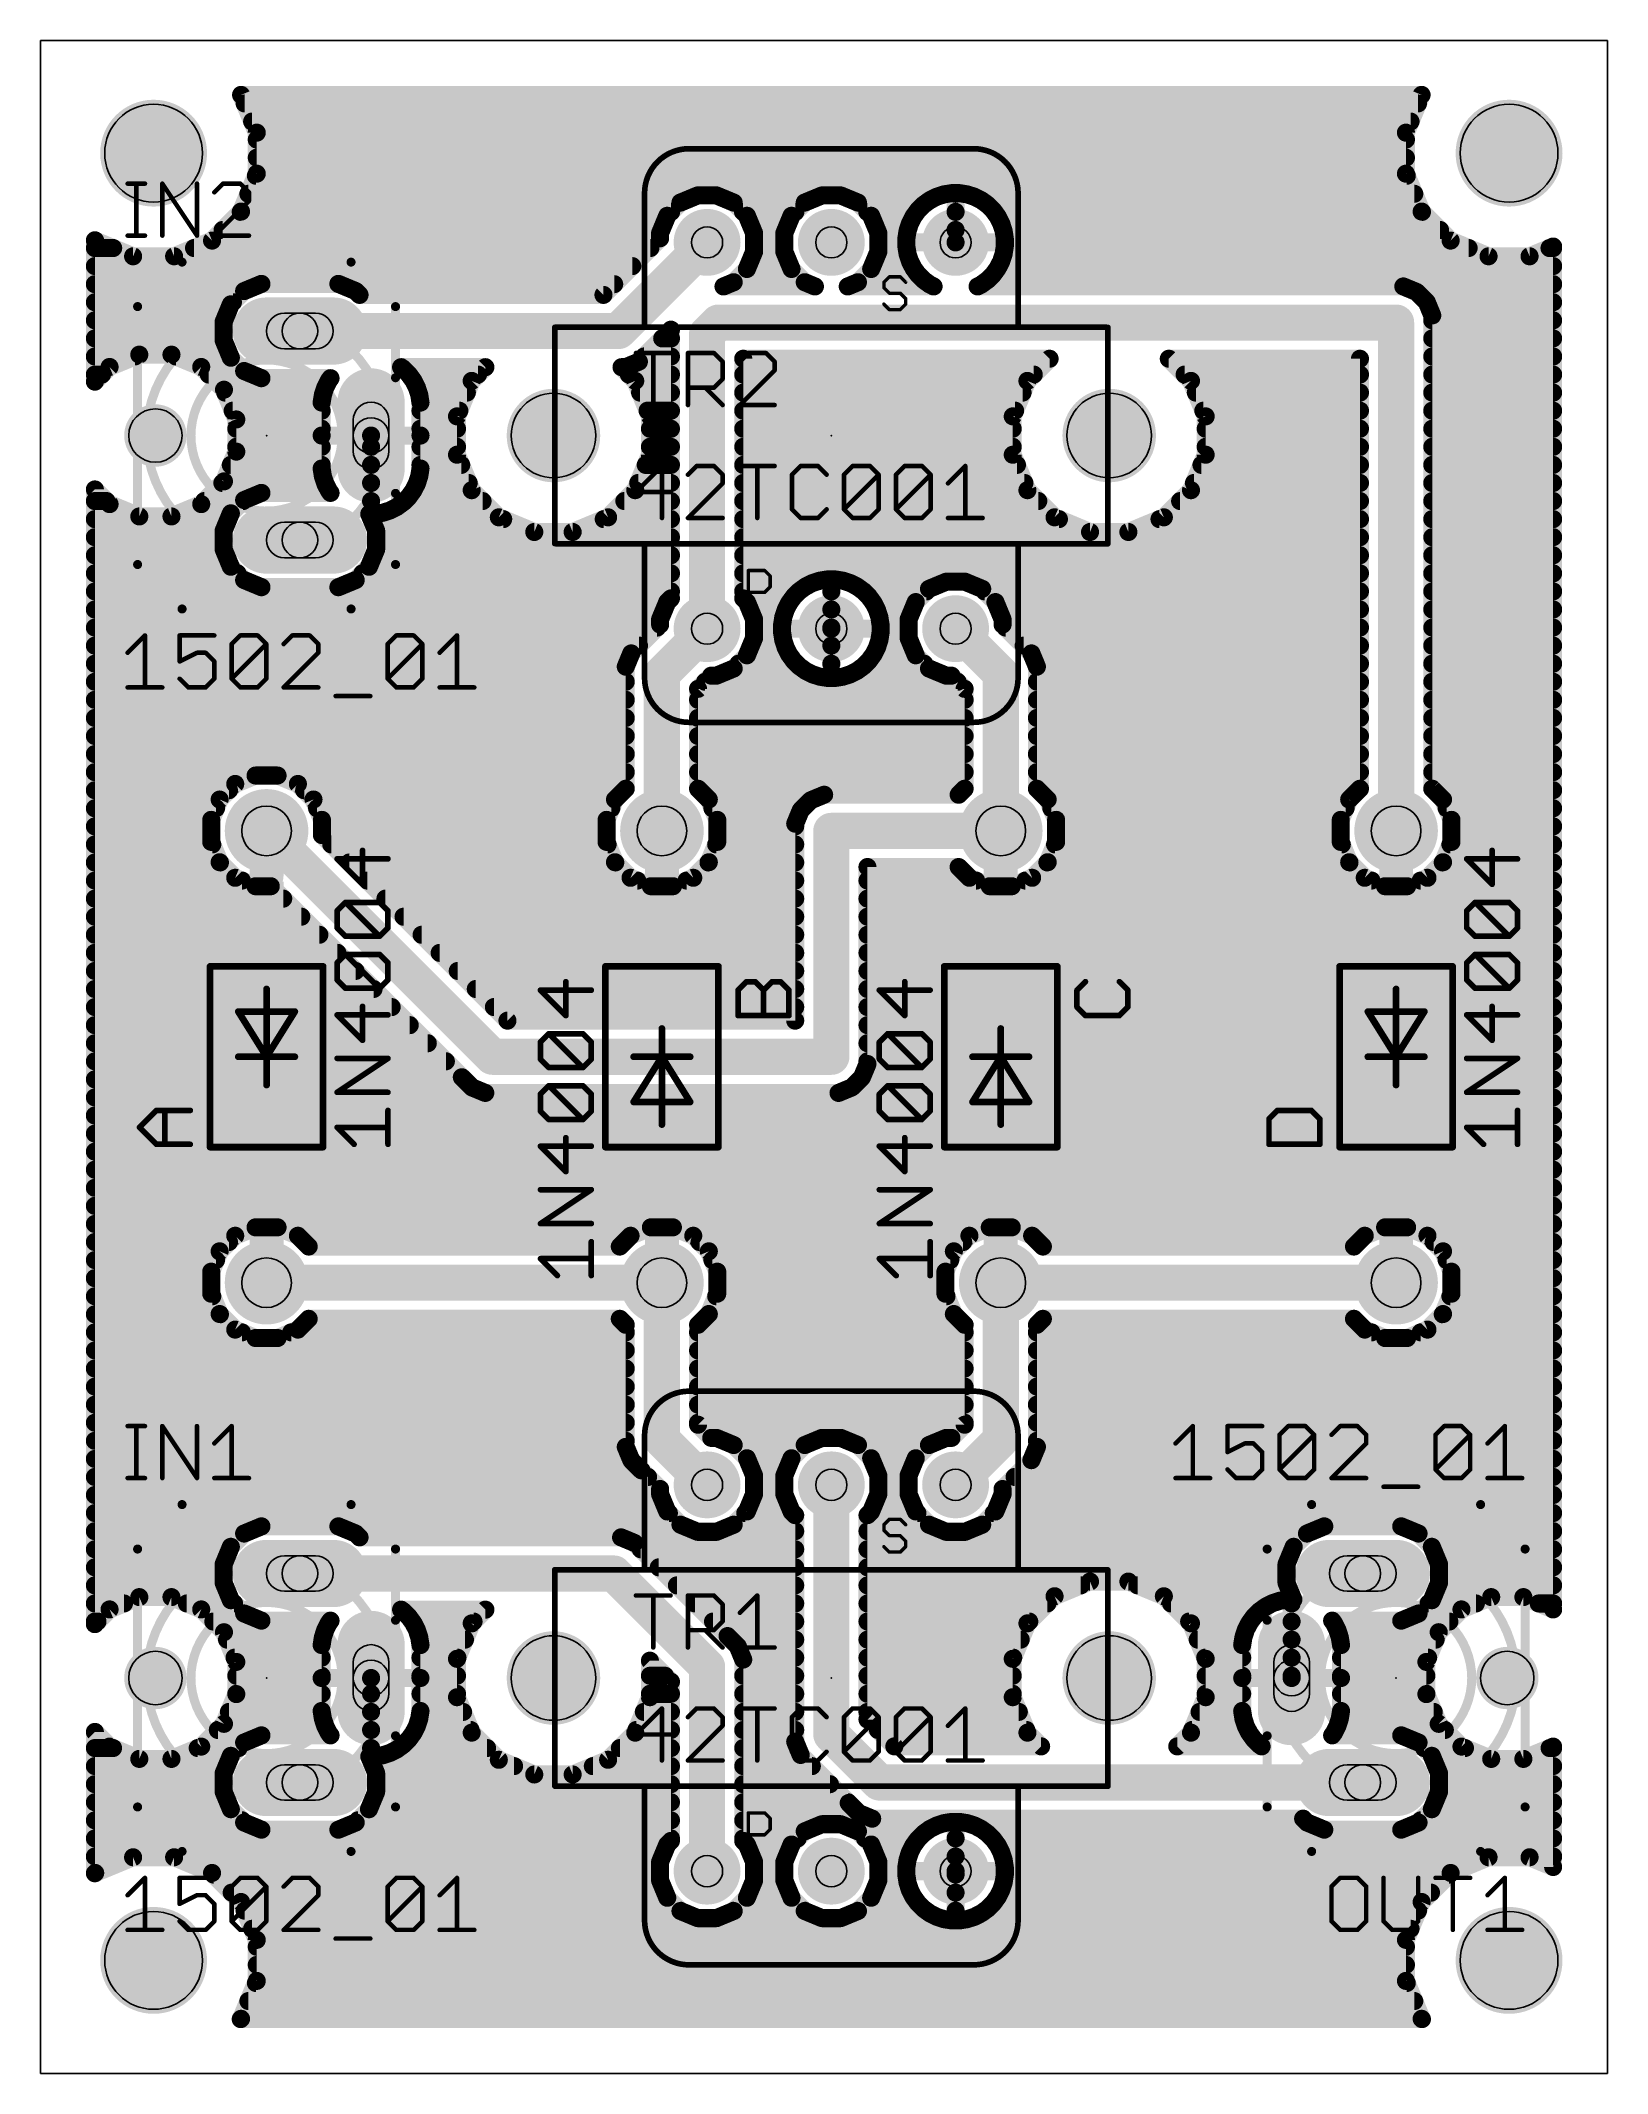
# Model space of a CAD drawing. Extents: x 0 to 35.2, y 0 to 45.7.
import ezdxf

# ---------------------------------------------------------------- set-up
doc = ezdxf.new("R2010")
doc.units = 0
for name, color, linetype in [('16', 175, 'CONTINUOUS'), ('17', 82, 'CONTINUOUS'), ('20', 7, 'CONTINUOUS'), ('21', 253, 'CONTINUOUS'), ('23', 7, 'CONTINUOUS'), ('25', 253, 'CONTINUOUS'), ('27', 253, 'CONTINUOUS'), ('29', 253, 'CONTINUOUS'), ('30', 253, 'CONTINUOUS'), ('44', 253, 'CONTINUOUS'), ('46', 140, 'CONTINUOUS'), ('51', 253, 'CONTINUOUS')]:
    doc.layers.add(name, color=color, linetype=linetype)

# ---------------------------------------------------------------- blocks, each defined once
blk = doc.blocks.new('RECT')
blk.add_solid([(-0.5, -0.5), (0.5, -0.5), (-0.5, 0.5), (0.5, 0.5)])
blk = doc.blocks.new('ROUNDP')
at = {"const_width": 0.5}
blk.add_lwpolyline([(0, -0.25, 1), (0, 0.25, 1), (0, -0.25)], format="xyb", dxfattribs=at)
blk = doc.blocks.new('LONGP100')
at = {"const_width": 1}
blk.add_lwpolyline([(-0.5, 0), (0.5, 0)], dxfattribs=at)
at = {"const_width": 0.5}
for points in [[(-0.5, 0.25, 1), (-0.5, -0.25)], [(0.5, -0.25, 1), (0.5, 0.25)]]:
    blk.add_lwpolyline(points, format="xyb", dxfattribs=at)

msp = doc.modelspace()

# ---------------------------------------------------------------- linework, layer by layer
at = {"layer": '16'}
for points, const_width in [([(4.8592, 43.6413), (4.5073, 44.4908)], 0.4064), ([(4.5073, 44.4908), (31.0527, 44.4908)], 0.4064), ([(4.5874, 44.2976), (30.9726, 44.2976)], 0.4064), ([(31.0527, 44.4908), (30.7008, 43.6413)], 0.4064), ([(4.7557, 43.8912), (30.8043, 43.8912)], 0.4064), ([(4.8592, 42.7187), (4.8592, 43.6413)], 0.4064), ([(4.8592, 43.4848), (30.7008, 43.4848)], 0.4064), ([(30.7008, 43.6413), (30.7008, 42.7187)], 0.4064), ([(4.8592, 43.0784), (30.7008, 43.0784)], 0.4064), ([(4.5061, 41.8663), (4.8592, 42.7187)], 0.4064), ([(4.8399, 42.672), (30.7201, 42.672)], 0.4064), ([(30.7008, 42.7187), (31.0539, 41.8663)], 0.4064), ([(3.8537, 41.2139), (4.5061, 41.8663)], 0.4064), ([(4.499, 41.8592), (14.1778, 41.8592)], 0.4064), ([(4.6715, 42.2656), (20.3922, 42.2656)], 0.4064), ([(14.3876, 42.069), (14.0904, 41.7718)], 0.4064), ([(14.7759, 42.2298), (14.3876, 42.069)], 0.4064), ([(15.1961, 42.2298), (14.7759, 42.2298)], 0.4064), ([(15.5844, 42.069), (15.1961, 42.2298)], 0.4064), ([(15.8816, 41.7718), (15.5844, 42.069)], 0.4064), ([(15.7942, 41.8592), (16.9718, 41.8592)], 0.4064), ([(17.1816, 42.069), (16.8844, 41.7718)], 0.4064), ([(17.5699, 42.2298), (17.1816, 42.069)], 0.4064), ([(17.9901, 42.2298), (17.5699, 42.2298)], 0.4064), ([(18.3784, 42.069), (17.9901, 42.2298)], 0.4064), ([(18.6756, 41.7718), (18.3784, 42.069)], 0.4064), ([(18.5882, 41.8592), (19.7037, 41.8592)], 0.4064), ([(19.7295, 41.8947), (19.627, 41.7537)], 0.4064), ([(19.8527, 42.0179), (19.7295, 41.8947)], 0.4064), ([(19.9937, 42.1204), (19.8527, 42.0179)], 0.4064), ([(20.149, 42.1995), (19.9937, 42.1204)], 0.4064), ([(20.3147, 42.2533), (20.149, 42.1995)], 0.4064), ([(20.4869, 42.2806), (20.3147, 42.2533)], 0.4064), ([(20.574, 42.2806), (20.4869, 42.2806)], 0.4064), ([(20.6611, 42.2806), (20.574, 42.2806)], 0.4064), ([(20.574, 42.2806), (20.574, 41.1734)], 0.4064), ([(20.574, 41.1734), (20.574, 42.2806)], 0.4064), ([(20.574, 42.2656), (20.574, 42.2656)], 0.4064), ([(20.574, 41.8592), (20.574, 41.8592)], 0.4064), ([(20.8333, 42.2533), (20.6611, 42.2806)], 0.4064), ([(20.7558, 42.2656), (30.8885, 42.2656)], 0.4064), ([(20.999, 42.1995), (20.8333, 42.2533)], 0.4064), ([(21.1543, 42.1204), (20.999, 42.1995)], 0.4064), ([(21.2953, 42.0179), (21.1543, 42.1204)], 0.4064), ([(21.4185, 41.8947), (21.2953, 42.0179)], 0.4064), ([(21.521, 41.7537), (21.4185, 41.8947)], 0.4064), ([(21.4443, 41.8592), (31.061, 41.8592)], 0.4064), ([(31.0539, 41.8663), (31.7063, 41.2139)], 0.4064), ([(4.0926, 41.4528), (13.9583, 41.4528)], 0.4064), ([(14.0904, 41.7718), (13.9296, 41.3835)], 0.4064), ([(16.0424, 41.3835), (15.8816, 41.7718)], 0.4064), ([(16.0137, 41.4528), (16.7523, 41.4528)], 0.4064), ([(16.8844, 41.7718), (16.7236, 41.3835)], 0.4064), ([(18.8364, 41.3835), (18.6756, 41.7718)], 0.4064), ([(18.8077, 41.4528), (19.5006, 41.4528)], 0.4064), ([(19.4941, 41.4327), (19.4668, 41.2605)], 0.4064), ([(19.5479, 41.5984), (19.4941, 41.4327)], 0.4064), ([(19.627, 41.7537), (19.5479, 41.5984)], 0.4064), ([(20.574, 41.4528), (20.574, 41.4528)], 0.4064), ([(21.6001, 41.5984), (21.521, 41.7537)], 0.4064), ([(21.6539, 41.4327), (21.6001, 41.5984)], 0.4064), ([(21.6474, 41.4528), (31.4674, 41.4528)], 0.4064), ([(21.6812, 41.2605), (21.6539, 41.4327)], 0.4064), ([(1.2192, 38.0419), (1.2192, 41.221)], 0.4064), ([(1.2192, 41.221), (1.2263, 41.2139)], 0.4064), ([(1.2192, 41.0464), (1.6306, 41.0464)], 0.4064), ([(1.2263, 41.2139), (2.0787, 40.8608)], 0.4064), ([(3.0013, 40.8608), (3.8537, 41.2139)], 0.4064), ([(3.4494, 41.0464), (13.7095, 41.0464)], 0.4064), ([(13.9296, 41.2665), (12.6559, 39.9928)], 0.4064), ([(12.9926, 39.18), (14.986, 41.1734)], 0.8128), ([(13.9296, 41.3835), (13.9296, 41.2665)], 0.4064), ([(15.8816, 40.575), (16.0424, 40.9633)], 0.4064), ([(16.0424, 40.9633), (16.0424, 41.3835)], 0.4064), ([(16.0424, 41.0464), (16.7236, 41.0464)], 0.4064), ([(16.7236, 41.3835), (16.7236, 40.9633)], 0.4064), ([(16.7236, 40.9633), (16.8844, 40.575)], 0.4064), ([(18.6756, 40.575), (18.8364, 40.9633)], 0.4064), ([(18.8364, 40.9633), (18.8364, 41.3835)], 0.4064), ([(18.8364, 41.0464), (19.4731, 41.0464)], 0.4064), ([(19.4668, 41.2605), (19.4668, 41.1734)], 0.4064), ([(19.4668, 41.1734), (20.574, 41.1734)], 0.4064), ([(20.574, 41.1734), (19.4668, 41.1734)], 0.4064), ([(19.4668, 41.1734), (19.4668, 41.0863)], 0.4064), ([(19.4668, 41.0863), (19.4941, 40.9141)], 0.4064), ([(21.6812, 41.1734), (20.574, 41.1734)], 0.4064), ([(20.574, 41.1734), (20.574, 41.1734)], 0.4064), ([(20.574, 41.1734), (21.6812, 41.1734)], 0.4064), ([(20.574, 41.1734), (20.574, 41.1734)], 0.4064), ([(20.574, 41.1734), (20.574, 41.1734)], 0.4064), ([(21.6539, 40.9141), (21.6812, 41.0863)], 0.4064), ([(21.6749, 41.0464), (32.1106, 41.0464)], 0.4064), ([(21.6812, 41.1734), (21.6812, 41.2605)], 0.4064), ([(21.6812, 41.0863), (21.6812, 41.1734)], 0.4064), ([(31.7063, 41.2139), (32.5587, 40.8608)], 0.4064), ([(33.4813, 40.8608), (34.0108, 41.0801)], 0.4064), ([(33.9294, 41.0464), (34.0108, 41.0464)], 0.4064), ([(34.0108, 41.0801), (34.0108, 10.4319)], 0.4064), ([(1.2192, 40.64), (13.3031, 40.64)], 0.4064), ([(2.0787, 40.8608), (3.0013, 40.8608)], 0.4064), ([(15.5844, 40.2778), (15.8816, 40.575)], 0.4064), ([(15.9085, 40.64), (16.8575, 40.64)], 0.4064), ([(16.8844, 40.575), (17.1816, 40.2778)], 0.4064), ([(18.3784, 40.2778), (18.6756, 40.575)], 0.4064), ([(18.7025, 40.64), (19.6031, 40.64)], 0.4064), ([(19.4941, 40.9141), (19.5479, 40.7484)], 0.4064), ([(19.5479, 40.7484), (19.627, 40.5931)], 0.4064), ([(19.627, 40.5931), (19.7295, 40.4521)], 0.4064), ([(21.4185, 40.4521), (21.521, 40.5931)], 0.4064), ([(21.521, 40.5931), (21.6001, 40.7484)], 0.4064), ([(21.5449, 40.64), (34.0108, 40.64)], 0.4064), ([(21.6001, 40.7484), (21.6539, 40.9141)], 0.4064), ([(32.5587, 40.8608), (33.4813, 40.8608)], 0.4064), ([(1.2192, 40.2336), (4.9487, 40.2336)], 0.4064), ([(4.5753, 40.079), (4.277, 39.7807)], 0.4064), ([(4.9651, 40.2404), (4.5753, 40.079)], 0.4064), ([(6.6949, 40.2404), (4.9651, 40.2404)], 0.4064), ([(7.0847, 40.079), (6.6949, 40.2404)], 0.4064), ([(6.7113, 40.2336), (12.8967, 40.2336)], 0.4064), ([(7.1708, 39.9928), (7.0847, 40.079)], 0.4064), ([(15.355, 40.1828), (15.5844, 40.2778)], 0.4064), ([(17.411, 40.1828), (15.355, 40.1828)], 0.4064), ([(15.4776, 40.2336), (17.2884, 40.2336)], 0.4064), ([(17.1816, 40.2778), (17.411, 40.1828)], 0.4064), ([(18.149, 40.1828), (18.3784, 40.2778)], 0.4064), ([(20.0794, 40.1828), (18.149, 40.1828)], 0.4064), ([(18.2716, 40.2336), (19.9838, 40.2336)], 0.4064), ([(19.7295, 40.4521), (19.8527, 40.3289)], 0.4064), ([(19.8527, 40.3289), (19.9937, 40.2264)], 0.4064), ([(19.9937, 40.2264), (20.0794, 40.1828)], 0.4064), ([(21.0686, 40.1828), (21.1543, 40.2264)], 0.4064), ([(30.6417, 40.1828), (21.0686, 40.1828)], 0.4064), ([(21.1543, 40.2264), (21.2953, 40.3289)], 0.4064), ([(21.1642, 40.2336), (34.0108, 40.2336)], 0.4064), ([(21.2953, 40.3289), (21.4185, 40.4521)], 0.4064), ([(30.9404, 40.0591), (30.6417, 40.1828)], 0.4064), ([(31.1691, 39.8304), (30.9404, 40.0591)], 0.4064), ([(1.2192, 39.8272), (4.3236, 39.8272)], 0.4064), ([(4.277, 39.7807), (4.1156, 39.3909)], 0.4064), ([(12.6559, 39.9928), (7.1708, 39.9928)], 0.4064), ([(14.986, 39.116), (15.24, 39.37)], 0.8128), ([(15.24, 39.37), (30.48, 39.37)], 0.8128), ([(30.48, 39.37), (30.48, 27.94)], 0.8128), ([(31.2928, 39.5317), (31.1691, 39.8304)], 0.4064), ([(31.1704, 39.8272), (34.0108, 39.8272)], 0.4064), ([(1.2192, 39.4208), (4.128, 39.4208)], 0.4064), ([(4.1156, 39.3909), (4.1156, 38.9691)], 0.4064), ([(5.83, 39.18), (12.9926, 39.18)], 0.8128), ([(13.453, 38.4909), (14.1732, 39.2111)], 0.4064), ([(14.1732, 39.2111), (14.1732, 33.1678)], 0.4064), ([(14.986, 32.4866), (14.986, 39.116)], 0.8128), ([(31.2928, 28.8873), (31.2928, 39.5317)], 0.4064), ([(31.2928, 39.4208), (34.0108, 39.4208)], 0.4064), ([(1.2192, 39.0144), (4.1156, 39.0144)], 0.4064), ([(4.1156, 38.9691), (4.277, 38.5793)], 0.4064), ([(13.9765, 39.0144), (14.1732, 39.0144)], 0.4064), ([(31.2928, 39.0144), (34.0108, 39.0144)], 0.4064), ([(1.2192, 38.608), (2.1187, 38.608)], 0.4064), ([(1.5495, 38.3722), (1.2192, 38.0419)], 0.4064), ([(1.2192, 38.2016), (1.3789, 38.2016)], 0.4064), ([(2.2181, 38.6492), (1.5495, 38.3722)], 0.4064), ([(2.9419, 38.6492), (2.2181, 38.6492)], 0.4064), ([(3.6105, 38.3722), (2.9419, 38.6492)], 0.4064), ([(3.0413, 38.608), (4.2652, 38.608)], 0.4064), ([(4.1222, 37.8605), (3.6105, 38.3722)], 0.4064), ([(3.7811, 38.2016), (4.7671, 38.2016)], 0.4064), ([(4.277, 38.5793), (4.5753, 38.281)], 0.4064), ([(4.5753, 38.281), (4.9651, 38.1196)], 0.4064), ([(8.1539, 38.3316), (8.1049, 38.3672)], 0.4064), ([(8.1049, 38.3672), (10.0011, 38.3672)], 0.4064), ([(8.2776, 38.2079), (8.1539, 38.3316)], 0.4064), ([(8.3804, 38.0664), (8.2776, 38.2079)], 0.4064), ([(8.2821, 38.2016), (9.8355, 38.2016)], 0.4064), ([(10.0011, 38.3672), (9.6926, 38.0588)], 0.4064), ([(13.3706, 38.0588), (13.0621, 38.3672)], 0.4064), ([(13.0621, 38.3672), (13.1543, 38.3672)], 0.4064), ([(13.1543, 38.3672), (13.453, 38.4909)], 0.4064), ([(13.2277, 38.2016), (14.1732, 38.2016)], 0.4064), ([(13.5701, 38.608), (14.1732, 38.608)], 0.4064), ([(15.7988, 33.1678), (15.7988, 38.5572)], 0.4064), ([(15.7988, 38.5572), (22.6879, 38.5572)], 0.4064), ([(15.7988, 38.2016), (22.3323, 38.2016)], 0.4064), ([(22.6879, 38.5572), (22.1894, 38.0588)], 0.4064), ([(25.8674, 38.0588), (25.3689, 38.5572)], 0.4064), ([(25.3689, 38.5572), (29.6672, 38.5572)], 0.4064), ([(25.7245, 38.2016), (29.6672, 38.2016)], 0.4064), ([(29.6672, 38.5572), (29.6672, 28.8873)], 0.4064), ([(31.2928, 38.608), (34.0108, 38.608)], 0.4064), ([(31.2928, 38.2016), (34.0108, 38.2016)], 0.4064), ([(4.3992, 37.1919), (4.1222, 37.8605)], 0.4064), ([(4.1493, 37.7952), (6.3627, 37.7952)], 0.4064), ([(4.9651, 38.1196), (6.5183, 38.1196)], 0.4064), ([(6.3462, 37.7442), (6.3188, 37.5715)], 0.4064), ([(6.4002, 37.9106), (6.3462, 37.7442)], 0.4064), ([(6.4796, 38.0664), (6.4002, 37.9106)], 0.4064), ([(6.5183, 38.1196), (6.4796, 38.0664)], 0.4064), ([(8.4598, 37.9106), (8.3804, 38.0664)], 0.4064), ([(8.5138, 37.7442), (8.4598, 37.9106)], 0.4064), ([(8.4973, 37.7952), (9.5835, 37.7952)], 0.4064), ([(8.5412, 37.5715), (8.5138, 37.7442)], 0.4064), ([(9.6926, 38.0588), (9.3624, 37.2615)], 0.4064), ([(13.7008, 37.2615), (13.3706, 38.0588)], 0.4064), ([(13.4797, 37.7952), (14.1732, 37.7952)], 0.4064), ([(15.7988, 37.7952), (22.0803, 37.7952)], 0.4064), ([(22.1894, 38.0588), (21.8592, 37.2615)], 0.4064), ([(26.1976, 37.2615), (25.8674, 38.0588)], 0.4064), ([(25.9765, 37.7952), (29.6672, 37.7952)], 0.4064), ([(31.2928, 37.7952), (34.0108, 37.7952)], 0.4064), ([(4.3176, 37.3888), (6.3188, 37.3888)], 0.4064), ([(6.3188, 37.5715), (6.3188, 36.83)], 0.4064), ([(8.5412, 36.83), (8.5412, 37.5715)], 0.4064), ([(8.5412, 37.3888), (9.4151, 37.3888)], 0.4064), ([(13.6481, 37.3888), (14.1732, 37.3888)], 0.4064), ([(15.7988, 37.3888), (21.9119, 37.3888)], 0.4064), ([(26.1449, 37.3888), (29.6672, 37.3888)], 0.4064), ([(31.2928, 37.3888), (34.0108, 37.3888)], 0.4064), ([(4.3992, 36.4681), (4.3992, 37.1919)], 0.4064), ([(4.3992, 36.9824), (6.3188, 36.9824)], 0.4064), ([(6.3188, 36.83), (7.43, 36.83)], 0.4064), ([(7.43, 36.83), (6.3188, 36.83)], 0.4064), ([(6.3188, 36.83), (6.3188, 36.0885)], 0.4064), ([(7.43, 36.83), (7.43, 36.83)], 0.4064), ([(7.43, 35.0648), (7.43, 36.83)], 0.4064), ([(7.43, 36.83), (7.43, 36.83)], 0.4064), ([(7.43, 36.83), (7.43, 35.0648)], 0.4064), ([(8.5412, 36.83), (7.43, 36.83)], 0.4064), ([(7.43, 36.83), (7.43, 36.83)], 0.4064), ([(7.43, 36.83), (8.5412, 36.83)], 0.4064), ([(8.5412, 36.9824), (9.3624, 36.9824)], 0.4064), ([(8.5412, 36.0885), (8.5412, 36.83)], 0.4064), ([(9.3624, 37.2615), (9.3624, 36.3985)], 0.4064), ([(13.7008, 36.3985), (13.7008, 37.2615)], 0.4064), ([(13.7008, 36.9824), (14.1732, 36.9824)], 0.4064), ([(15.7988, 36.9824), (21.8592, 36.9824)], 0.4064), ([(21.8592, 37.2615), (21.8592, 36.3985)], 0.4064), ([(26.1976, 36.3985), (26.1976, 37.2615)], 0.4064), ([(26.1976, 36.9824), (29.6672, 36.9824)], 0.4064), ([(31.2928, 36.9824), (34.0108, 36.9824)], 0.4064), ([(4.1222, 35.7995), (4.3992, 36.4681)], 0.4064), ([(4.3992, 36.576), (6.3188, 36.576)], 0.4064), ([(7.43, 36.576), (7.43, 36.576)], 0.4064), ([(8.5412, 36.576), (9.3624, 36.576)], 0.4064), ([(9.3624, 36.3985), (9.6926, 35.6012)], 0.4064), ([(13.3706, 35.6012), (13.7008, 36.3985)], 0.4064), ([(13.7008, 36.576), (14.1732, 36.576)], 0.4064), ([(15.7988, 36.576), (21.8592, 36.576)], 0.4064), ([(21.8592, 36.3985), (22.1894, 35.6012)], 0.4064), ([(25.8674, 35.6012), (26.1976, 36.3985)], 0.4064), ([(26.1976, 36.576), (29.6672, 36.576)], 0.4064), ([(31.2928, 36.576), (34.0108, 36.576)], 0.4064), ([(4.2755, 36.1696), (6.3188, 36.1696)], 0.4064), ([(6.3188, 36.0885), (6.3462, 35.9158)], 0.4064), ([(6.3462, 35.9158), (6.4002, 35.7494)], 0.4064), ([(7.43, 36.1696), (7.43, 36.1696)], 0.4064), ([(8.4598, 35.7494), (8.5138, 35.9158)], 0.4064), ([(8.5138, 35.9158), (8.5412, 36.0885)], 0.4064), ([(8.5412, 36.1696), (9.4572, 36.1696)], 0.4064), ([(13.606, 36.1696), (14.1732, 36.1696)], 0.4064), ([(15.7988, 36.1696), (21.954, 36.1696)], 0.4064), ([(26.1028, 36.1696), (29.6672, 36.1696)], 0.4064), ([(31.2928, 36.1696), (34.0108, 36.1696)], 0.4064), ([(1.2192, 10.1019), (1.2192, 35.6181)], 0.4064), ([(1.2192, 35.6181), (1.5495, 35.2878)], 0.4064), ([(3.6105, 35.2878), (4.1222, 35.7995)], 0.4064), ([(4.0859, 35.7632), (6.3957, 35.7632)], 0.4064), ([(4.9651, 35.5404), (4.5753, 35.379)], 0.4064), ([(6.5183, 35.5404), (4.9651, 35.5404)], 0.4064), ([(6.4002, 35.7494), (6.4796, 35.5936)], 0.4064), ([(6.4796, 35.5936), (6.5183, 35.5404)], 0.4064), ([(7.43, 35.7632), (7.43, 35.7632)], 0.4064), ([(8.1539, 35.3284), (8.2776, 35.4521)], 0.4064), ([(8.2776, 35.4521), (8.3804, 35.5936)], 0.4064), ([(8.3804, 35.5936), (8.4598, 35.7494)], 0.4064), ([(8.4643, 35.7632), (9.6256, 35.7632)], 0.4064), ([(9.6926, 35.6012), (10.3028, 34.991)], 0.4064), ([(12.7604, 34.991), (13.3706, 35.6012)], 0.4064), ([(13.4376, 35.7632), (14.1732, 35.7632)], 0.4064), ([(15.7988, 35.7632), (22.1224, 35.7632)], 0.4064), ([(22.1894, 35.6012), (22.7996, 34.991)], 0.4064), ([(25.2572, 34.991), (25.8674, 35.6012)], 0.4064), ([(25.9344, 35.7632), (29.6672, 35.7632)], 0.4064), ([(31.2928, 35.7632), (34.0108, 35.7632)], 0.4064), ([(1.2192, 35.3568), (1.4805, 35.3568)], 0.4064), ([(1.5495, 35.2878), (2.2181, 35.0108)], 0.4064), ([(2.2181, 35.0108), (2.9419, 35.0108)], 0.4064), ([(2.9419, 35.0108), (3.6105, 35.2878)], 0.4064), ([(3.6795, 35.3568), (4.5532, 35.3568)], 0.4064), ([(4.277, 35.0807), (4.1156, 34.6909)], 0.4064), ([(4.5753, 35.379), (4.277, 35.0807)], 0.4064), ([(7.5444, 34.6909), (7.3895, 35.0648)], 0.4064), ([(7.3895, 35.0648), (7.43, 35.0648)], 0.4064), ([(7.43, 35.3568), (7.43, 35.3568)], 0.4064), ([(7.43, 35.0648), (7.5175, 35.0648)], 0.4064), ([(7.5175, 35.0648), (7.6902, 35.0922)], 0.4064), ([(7.6902, 35.0922), (7.8566, 35.1462)], 0.4064), ([(7.8566, 35.1462), (8.0124, 35.2256)], 0.4064), ([(8.0124, 35.2256), (8.1539, 35.3284)], 0.4064), ([(8.1823, 35.3568), (9.9371, 35.3568)], 0.4064), ([(13.1261, 35.3568), (14.1732, 35.3568)], 0.4064), ([(15.7988, 35.3568), (22.4339, 35.3568)], 0.4064), ([(25.6229, 35.3568), (29.6672, 35.3568)], 0.4064), ([(31.2928, 35.3568), (34.0108, 35.3568)], 0.4064), ([(1.2192, 34.9504), (4.2231, 34.9504)], 0.4064), ([(1.2192, 34.544), (4.1156, 34.544)], 0.4064), ([(4.1156, 34.6909), (4.1156, 34.2691)], 0.4064), ([(7.4369, 34.9504), (10.401, 34.9504)], 0.4064), ([(7.5444, 34.2691), (7.5444, 34.6909)], 0.4064), ([(7.5444, 34.544), (14.1732, 34.544)], 0.4064), ([(10.3028, 34.991), (11.1001, 34.6608)], 0.4064), ([(11.1001, 34.6608), (11.9631, 34.6608)], 0.4064), ([(11.9631, 34.6608), (12.7604, 34.991)], 0.4064), ([(12.6622, 34.9504), (14.1732, 34.9504)], 0.4064), ([(15.7988, 34.9504), (22.8978, 34.9504)], 0.4064), ([(15.7988, 34.544), (29.6672, 34.544)], 0.4064), ([(22.7996, 34.991), (23.5969, 34.6608)], 0.4064), ([(23.5969, 34.6608), (24.4599, 34.6608)], 0.4064), ([(24.4599, 34.6608), (25.2572, 34.991)], 0.4064), ([(25.159, 34.9504), (29.6672, 34.9504)], 0.4064), ([(31.2928, 34.9504), (34.0108, 34.9504)], 0.4064), ([(31.2928, 34.544), (34.0108, 34.544)], 0.4064), ([(1.2192, 34.1376), (4.1701, 34.1376)], 0.4064), ([(4.1156, 34.2691), (4.277, 33.8793)], 0.4064), ([(7.383, 33.8793), (7.5444, 34.2691)], 0.4064), ([(7.4899, 34.1376), (14.1732, 34.1376)], 0.4064), ([(15.7988, 34.1376), (29.6672, 34.1376)], 0.4064), ([(31.2928, 34.1376), (34.0108, 34.1376)], 0.4064), ([(1.2192, 33.7312), (4.4252, 33.7312)], 0.4064), ([(4.277, 33.8793), (4.5753, 33.581)], 0.4064), ([(7.0847, 33.581), (7.383, 33.8793)], 0.4064), ([(7.2348, 33.7312), (14.1732, 33.7312)], 0.4064), ([(15.7988, 33.7312), (29.6672, 33.7312)], 0.4064), ([(31.2928, 33.7312), (34.0108, 33.7312)], 0.4064), ([(1.2192, 33.3248), (14.1732, 33.3248)], 0.4064), ([(4.5753, 33.581), (4.9651, 33.4196)], 0.4064), ([(4.9651, 33.4196), (6.6949, 33.4196)], 0.4064), ([(6.6949, 33.4196), (7.0847, 33.581)], 0.4064), ([(14.1732, 33.1678), (14.0904, 33.085)], 0.4064), ([(15.7988, 33.3248), (17.0524, 33.3248)], 0.4064), ([(15.8816, 33.085), (15.7988, 33.1678)], 0.4064), ([(16.9355, 33.2079), (16.833, 33.0669)], 0.4064), ([(17.0587, 33.3311), (16.9355, 33.2079)], 0.4064), ([(17.1997, 33.4336), (17.0587, 33.3311)], 0.4064), ([(17.355, 33.5127), (17.1997, 33.4336)], 0.4064), ([(17.5207, 33.5665), (17.355, 33.5127)], 0.4064), ([(17.6929, 33.5938), (17.5207, 33.5665)], 0.4064), ([(17.78, 33.5938), (17.6929, 33.5938)], 0.4064), ([(17.78, 33.5938), (17.78, 32.4866)], 0.4064), ([(17.78, 32.4866), (17.78, 33.5938)], 0.4064), ([(17.8671, 33.5938), (17.78, 33.5938)], 0.4064), ([(17.78, 33.3248), (17.78, 33.3248)], 0.4064), ([(18.0393, 33.5665), (17.8671, 33.5938)], 0.4064), ([(18.205, 33.5127), (18.0393, 33.5665)], 0.4064), ([(18.3603, 33.4336), (18.205, 33.5127)], 0.4064), ([(18.5013, 33.3311), (18.3603, 33.4336)], 0.4064), ([(18.6245, 33.2079), (18.5013, 33.3311)], 0.4064), ([(18.5076, 33.3248), (19.9182, 33.3248)], 0.4064), ([(18.727, 33.0669), (18.6245, 33.2079)], 0.4064), ([(19.9756, 33.3822), (19.6784, 33.085)], 0.4064), ([(20.3639, 33.543), (19.9756, 33.3822)], 0.4064), ([(20.7841, 33.543), (20.3639, 33.543)], 0.4064), ([(21.1724, 33.3822), (20.7841, 33.543)], 0.4064), ([(21.4696, 33.085), (21.1724, 33.3822)], 0.4064), ([(21.2298, 33.3248), (29.6672, 33.3248)], 0.4064), ([(31.2928, 33.3248), (34.0108, 33.3248)], 0.4064), ([(1.2192, 32.9184), (14.0214, 32.9184)], 0.4064), ([(14.0904, 33.085), (13.9296, 32.6967)], 0.4064), ([(16.0424, 32.6967), (15.8816, 33.085)], 0.4064), ([(15.9506, 32.9184), (16.7574, 32.9184)], 0.4064), ([(16.7001, 32.7459), (16.6728, 32.5737)], 0.4064), ([(16.7539, 32.9116), (16.7001, 32.7459)], 0.4064), ([(16.833, 33.0669), (16.7539, 32.9116)], 0.4064), ([(17.78, 32.9184), (17.78, 32.9184)], 0.4064), ([(18.8061, 32.9116), (18.727, 33.0669)], 0.4064), ([(18.8026, 32.9184), (19.6094, 32.9184)], 0.4064), ([(18.8599, 32.7459), (18.8061, 32.9116)], 0.4064), ([(18.8872, 32.5737), (18.8599, 32.7459)], 0.4064), ([(19.6784, 33.085), (19.5176, 32.6967)], 0.4064), ([(21.6304, 32.6967), (21.4696, 33.085)], 0.4064), ([(21.5386, 32.9184), (29.6672, 32.9184)], 0.4064), ([(31.2928, 32.9184), (34.0108, 32.9184)], 0.4064), ([(1.2192, 32.512), (13.8619, 32.512)], 0.4064), ([(13.9296, 32.5797), (13.2809, 31.931)], 0.4064), ([(13.97, 31.4706), (14.986, 32.4866)], 0.8128), ([(13.9296, 32.6967), (13.9296, 32.5797)], 0.4064), ([(15.8816, 31.8882), (16.0424, 32.2765)], 0.4064), ([(16.0424, 32.2765), (16.0424, 32.6967)], 0.4064), ([(16.0424, 32.512), (16.6728, 32.512)], 0.4064), ([(16.6728, 32.5737), (16.6728, 32.4866)], 0.4064), ([(16.6728, 32.4866), (17.78, 32.4866)], 0.4064), ([(17.78, 32.4866), (16.6728, 32.4866)], 0.4064), ([(16.6728, 32.4866), (16.6728, 32.3995)], 0.4064), ([(16.6728, 32.3995), (16.7001, 32.2273)], 0.4064), ([(17.78, 32.512), (17.78, 32.512)], 0.4064), ([(17.78, 32.4866), (17.78, 32.4866)], 0.4064), ([(17.78, 32.4866), (17.78, 32.4866)], 0.4064), ([(17.78, 31.3794), (17.78, 32.4866)], 0.4064), ([(17.78, 32.4866), (17.78, 32.4866)], 0.4064), ([(17.78, 32.4866), (17.78, 31.3794)], 0.4064), ([(18.8872, 32.4866), (17.78, 32.4866)], 0.4064), ([(17.78, 32.4866), (17.78, 32.4866)], 0.4064), ([(17.78, 32.4866), (18.8872, 32.4866)], 0.4064), ([(18.8599, 32.2273), (18.8872, 32.3995)], 0.4064), ([(18.8872, 32.4866), (18.8872, 32.5737)], 0.4064), ([(18.8872, 32.512), (19.5176, 32.512)], 0.4064), ([(18.8872, 32.3995), (18.8872, 32.4866)], 0.4064), ([(19.5176, 32.6967), (19.5176, 32.2765)], 0.4064), ([(19.5176, 32.2765), (19.6784, 31.8882)], 0.4064), ([(21.59, 31.4706), (20.574, 32.4866)], 0.8128), ([(21.6304, 32.5797), (21.6304, 32.6967)], 0.4064), ([(22.2791, 31.931), (21.6304, 32.5797)], 0.4064), ([(21.6981, 32.512), (29.6672, 32.512)], 0.4064), ([(31.2928, 32.512), (34.0108, 32.512)], 0.4064), ([(1.2192, 32.1056), (13.4555, 32.1056)], 0.4064), ([(13.2809, 31.931), (13.1572, 31.6323)], 0.4064), ([(15.5844, 31.591), (15.8816, 31.8882)], 0.4064), ([(15.9716, 32.1056), (16.7396, 32.1056)], 0.4064), ([(16.7001, 32.2273), (16.7539, 32.0616)], 0.4064), ([(16.7539, 32.0616), (16.833, 31.9063)], 0.4064), ([(16.833, 31.9063), (16.9355, 31.7653)], 0.4064), ([(17.78, 32.1056), (17.78, 32.1056)], 0.4064), ([(18.6245, 31.7653), (18.727, 31.9063)], 0.4064), ([(18.727, 31.9063), (18.8061, 32.0616)], 0.4064), ([(18.8061, 32.0616), (18.8599, 32.2273)], 0.4064), ([(18.8204, 32.1056), (19.5884, 32.1056)], 0.4064), ([(19.6784, 31.8882), (19.9756, 31.591)], 0.4064), ([(22.1045, 32.1056), (29.6672, 32.1056)], 0.4064), ([(22.4028, 31.6323), (22.2791, 31.931)], 0.4064), ([(31.2928, 32.1056), (34.0108, 32.1056)], 0.4064), ([(1.2192, 31.6992), (13.1849, 31.6992)], 0.4064), ([(13.1572, 31.6323), (13.1572, 28.8873)], 0.4064), ([(13.97, 27.94), (13.97, 31.4706)], 0.8128), ([(14.7828, 31.1339), (15.0791, 31.4302)], 0.4064), ([(15.0791, 31.4302), (15.1961, 31.4302)], 0.4064), ([(15.1961, 31.4302), (15.5844, 31.591)], 0.4064), ([(15.6926, 31.6992), (17.0016, 31.6992)], 0.4064), ([(16.9355, 31.7653), (17.0587, 31.6421)], 0.4064), ([(17.0587, 31.6421), (17.1997, 31.5396)], 0.4064), ([(17.1997, 31.5396), (17.355, 31.4605)], 0.4064), ([(17.355, 31.4605), (17.5207, 31.4067)], 0.4064), ([(17.5207, 31.4067), (17.6929, 31.3794)], 0.4064), ([(17.6929, 31.3794), (17.78, 31.3794)], 0.4064), ([(17.78, 31.6992), (17.78, 31.6992)], 0.4064), ([(17.78, 31.3794), (17.8671, 31.3794)], 0.4064), ([(17.8671, 31.3794), (18.0393, 31.4067)], 0.4064), ([(18.0393, 31.4067), (18.205, 31.4605)], 0.4064), ([(18.205, 31.4605), (18.3603, 31.5396)], 0.4064), ([(18.3603, 31.5396), (18.5013, 31.6421)], 0.4064), ([(18.5013, 31.6421), (18.6245, 31.7653)], 0.4064), ([(18.5584, 31.6992), (19.8674, 31.6992)], 0.4064), ([(19.9756, 31.591), (20.3639, 31.4302)], 0.4064), ([(20.3639, 31.4302), (20.4809, 31.4302)], 0.4064), ([(20.4809, 31.4302), (20.7772, 31.1339)], 0.4064), ([(21.59, 27.94), (21.59, 31.4706)], 0.8128), ([(22.3751, 31.6992), (29.6672, 31.6992)], 0.4064), ([(22.4028, 28.8873), (22.4028, 31.6323)], 0.4064), ([(31.2928, 31.6992), (34.0108, 31.6992)], 0.4064), ([(1.2192, 31.2928), (13.1572, 31.2928)], 0.4064), ([(1.2192, 30.8864), (13.1572, 30.8864)], 0.4064), ([(14.7828, 28.8873), (14.7828, 31.1339)], 0.4064), ([(14.7828, 30.8864), (20.7772, 30.8864)], 0.4064), ([(14.9417, 31.2928), (20.6183, 31.2928)], 0.4064), ([(20.7772, 31.1339), (20.7772, 28.8873)], 0.4064), ([(22.4028, 31.2928), (29.6672, 31.2928)], 0.4064), ([(22.4028, 30.8864), (29.6672, 30.8864)], 0.4064), ([(31.2928, 31.2928), (34.0108, 31.2928)], 0.4064), ([(31.2928, 30.8864), (34.0108, 30.8864)], 0.4064), ([(1.2192, 30.48), (13.1572, 30.48)], 0.4064), ([(14.7828, 30.48), (20.7772, 30.48)], 0.4064), ([(22.4028, 30.48), (29.6672, 30.48)], 0.4064), ([(31.2928, 30.48), (34.0108, 30.48)], 0.4064), ([(1.2192, 30.0736), (13.1572, 30.0736)], 0.4064), ([(14.7828, 30.0736), (20.7772, 30.0736)], 0.4064), ([(22.4028, 30.0736), (29.6672, 30.0736)], 0.4064), ([(31.2928, 30.0736), (34.0108, 30.0736)], 0.4064), ([(1.2192, 29.6672), (13.1572, 29.6672)], 0.4064), ([(14.7828, 29.6672), (20.7772, 29.6672)], 0.4064), ([(22.4028, 29.6672), (29.6672, 29.6672)], 0.4064), ([(31.2928, 29.6672), (34.0108, 29.6672)], 0.4064), ([(1.2192, 29.2608), (13.1572, 29.2608)], 0.4064), ([(4.8324, 29.1846), (4.375, 28.9951)], 0.4064), ([(5.3276, 29.1846), (4.8324, 29.1846)], 0.4064), ([(5.785, 28.9951), (5.3276, 29.1846)], 0.4064), ([(14.7828, 29.2608), (20.7772, 29.2608)], 0.4064), ([(22.4028, 29.2608), (29.6672, 29.2608)], 0.4064), ([(31.2928, 29.2608), (34.0108, 29.2608)], 0.4064), ([(1.2192, 28.8544), (4.2343, 28.8544)], 0.4064), ([(4.0249, 28.645), (3.8354, 28.1876)], 0.4064), ([(4.375, 28.9951), (4.0249, 28.645)], 0.4064), ([(6.1351, 28.645), (5.785, 28.9951)], 0.4064), ([(5.9257, 28.8544), (13.1243, 28.8544)], 0.4064), ([(6.3246, 28.1876), (6.1351, 28.645)], 0.4064), ([(12.9149, 28.645), (12.7254, 28.1876)], 0.4064), ([(13.1572, 28.8873), (12.9149, 28.645)], 0.4064), ([(15.0251, 28.645), (14.7828, 28.8873)], 0.4064), ([(14.8157, 28.8544), (20.7443, 28.8544)], 0.4064), ([(15.2146, 28.1876), (15.0251, 28.645)], 0.4064), ([(17.3196, 28.6291), (17.0909, 28.4004)], 0.4064), ([(17.6183, 28.7528), (17.3196, 28.6291)], 0.4064), ([(20.6427, 28.7528), (17.6183, 28.7528)], 0.4064), ([(20.7772, 28.8873), (20.6427, 28.7528)], 0.4064), ([(22.6451, 28.645), (22.4028, 28.8873)], 0.4064), ([(22.4357, 28.8544), (29.6343, 28.8544)], 0.4064), ([(22.8346, 28.1876), (22.6451, 28.645)], 0.4064), ([(29.4249, 28.645), (29.2354, 28.1876)], 0.4064), ([(29.6672, 28.8873), (29.4249, 28.645)], 0.4064), ([(31.5351, 28.645), (31.2928, 28.8873)], 0.4064), ([(31.3257, 28.8544), (34.0108, 28.8544)], 0.4064), ([(31.7246, 28.1876), (31.5351, 28.645)], 0.4064), ([(1.2192, 28.448), (3.9433, 28.448)], 0.4064), ([(3.8354, 28.1876), (3.8354, 27.6924)], 0.4064), ([(5.08, 27.94), (10.16, 22.86)], 0.8128), ([(6.2167, 28.448), (12.8333, 28.448)], 0.4064), ([(6.3246, 27.8449), (6.3246, 28.1876)], 0.4064), ([(12.7254, 28.1876), (12.7254, 27.6924)], 0.4064), ([(15.1067, 28.448), (17.1385, 28.448)], 0.4064), ([(15.2146, 27.6924), (15.2146, 28.1876)], 0.4064), ([(17.0909, 28.4004), (16.9672, 28.1017)], 0.4064), ([(17.78, 22.86), (17.78, 27.94)], 0.8128), ([(17.78, 27.94), (21.59, 27.94)], 0.8128), ([(22.7267, 28.448), (29.3433, 28.448)], 0.4064), ([(22.8346, 27.6924), (22.8346, 28.1876)], 0.4064), ([(29.2354, 28.1876), (29.2354, 27.6924)], 0.4064), ([(31.6167, 28.448), (34.0108, 28.448)], 0.4064), ([(31.7246, 27.6924), (31.7246, 28.1876)], 0.4064), ([(1.2192, 28.0416), (3.8354, 28.0416)], 0.4064), ([(3.8354, 27.6924), (4.0249, 27.235)], 0.4064), ([(6.3246, 28.0416), (12.7254, 28.0416)], 0.4064), ([(10.4967, 23.6728), (6.3246, 27.8449)], 0.4064), ([(12.7254, 27.6924), (12.9149, 27.235)], 0.4064), ([(15.0251, 27.235), (15.2146, 27.6924)], 0.4064), ([(15.2146, 28.0416), (16.9672, 28.0416)], 0.4064), ([(16.9672, 28.1017), (16.9672, 23.6728)], 0.4064), ([(22.6451, 27.235), (22.8346, 27.6924)], 0.4064), ([(22.8346, 28.0416), (29.2354, 28.0416)], 0.4064), ([(29.2354, 27.6924), (29.4249, 27.235)], 0.4064), ([(31.5351, 27.235), (31.7246, 27.6924)], 0.4064), ([(31.7246, 28.0416), (34.0108, 28.0416)], 0.4064), ([(1.2192, 27.6352), (3.8591, 27.6352)], 0.4064), ([(1.2192, 27.2288), (4.0311, 27.2288)], 0.4064), ([(4.0249, 27.235), (4.375, 26.8849)], 0.4064), ([(6.5343, 27.6352), (12.7491, 27.6352)], 0.4064), ([(6.9407, 27.2288), (12.9211, 27.2288)], 0.4064), ([(12.9149, 27.235), (13.265, 26.8849)], 0.4064), ([(14.675, 26.8849), (15.0251, 27.235)], 0.4064), ([(15.0189, 27.2288), (16.9672, 27.2288)], 0.4064), ([(15.1909, 27.6352), (16.9672, 27.6352)], 0.4064), ([(22.295, 26.8849), (22.6451, 27.235)], 0.4064), ([(22.6389, 27.2288), (29.4311, 27.2288)], 0.4064), ([(22.8109, 27.6352), (29.2591, 27.6352)], 0.4064), ([(29.4249, 27.235), (29.775, 26.8849)], 0.4064), ([(31.185, 26.8849), (31.5351, 27.235)], 0.4064), ([(31.5289, 27.2288), (34.0108, 27.2288)], 0.4064), ([(31.7009, 27.6352), (34.0108, 27.6352)], 0.4064), ([(1.2192, 26.8224), (4.5258, 26.8224)], 0.4064), ([(4.375, 26.8849), (4.8324, 26.6954)], 0.4064), ([(7.3471, 26.8224), (13.4158, 26.8224)], 0.4064), ([(13.265, 26.8849), (13.7224, 26.6954)], 0.4064), ([(14.2176, 26.6954), (14.675, 26.8849)], 0.4064), ([(14.5242, 26.8224), (16.9672, 26.8224)], 0.4064), ([(18.5928, 22.6983), (18.5928, 27.1272)], 0.4064), ([(18.5928, 27.1272), (20.6427, 27.1272)], 0.4064), ([(18.5928, 26.8224), (21.0358, 26.8224)], 0.4064), ([(20.6427, 27.1272), (20.885, 26.8849)], 0.4064), ([(20.885, 26.8849), (21.3424, 26.6954)], 0.4064), ([(21.8376, 26.6954), (22.295, 26.8849)], 0.4064), ([(22.1442, 26.8224), (29.9258, 26.8224)], 0.4064), ([(29.775, 26.8849), (30.2324, 26.6954)], 0.4064), ([(30.7276, 26.6954), (31.185, 26.8849)], 0.4064), ([(31.0342, 26.8224), (34.0108, 26.8224)], 0.4064), ([(1.2192, 26.416), (5.4545, 26.416)], 0.4064), ([(4.8324, 26.6954), (5.1751, 26.6954)], 0.4064), ([(5.1751, 26.6954), (9.4709, 22.3996)], 0.4064), ([(7.7535, 26.416), (16.9672, 26.416)], 0.4064), ([(13.7224, 26.6954), (14.2176, 26.6954)], 0.4064), ([(18.5928, 26.416), (34.0108, 26.416)], 0.4064), ([(21.3424, 26.6954), (21.8376, 26.6954)], 0.4064), ([(30.2324, 26.6954), (30.7276, 26.6954)], 0.4064), ([(1.2192, 26.0096), (5.8609, 26.0096)], 0.4064), ([(8.1599, 26.0096), (16.9672, 26.0096)], 0.4064), ([(18.5928, 26.0096), (34.0108, 26.0096)], 0.4064), ([(1.2192, 25.6032), (6.2673, 25.6032)], 0.4064), ([(8.5663, 25.6032), (16.9672, 25.6032)], 0.4064), ([(18.5928, 25.6032), (34.0108, 25.6032)], 0.4064), ([(1.2192, 25.1968), (6.6737, 25.1968)], 0.4064), ([(8.9727, 25.1968), (16.9672, 25.1968)], 0.4064), ([(18.5928, 25.1968), (34.0108, 25.1968)], 0.4064), ([(1.2192, 24.7904), (7.0801, 24.7904)], 0.4064), ([(9.3791, 24.7904), (16.9672, 24.7904)], 0.4064), ([(18.5928, 24.7904), (34.0108, 24.7904)], 0.4064), ([(1.2192, 24.384), (7.4865, 24.384)], 0.4064), ([(9.7855, 24.384), (16.9672, 24.384)], 0.4064), ([(18.5928, 24.384), (34.0108, 24.384)], 0.4064), ([(1.2192, 23.9776), (7.8929, 23.9776)], 0.4064), ([(1.2192, 23.5712), (8.2993, 23.5712)], 0.4064), ([(10.1919, 23.9776), (16.9672, 23.9776)], 0.4064), ([(16.9672, 23.6728), (10.4967, 23.6728)], 0.4064), ([(18.5928, 23.9776), (34.0108, 23.9776)], 0.4064), ([(18.5928, 23.5712), (34.0108, 23.5712)], 0.4064), ([(1.2192, 23.1648), (8.7057, 23.1648)], 0.4064), ([(18.5928, 23.1648), (34.0108, 23.1648)], 0.4064), ([(1.2192, 22.7584), (9.1121, 22.7584)], 0.4064), ([(10.16, 22.86), (17.78, 22.86)], 0.8128), ([(18.4691, 22.3996), (18.5928, 22.6983)], 0.4064), ([(18.5928, 22.7584), (34.0108, 22.7584)], 0.4064), ([(1.2192, 22.352), (9.5185, 22.352)], 0.4064), ([(9.4709, 22.3996), (9.6996, 22.1709)], 0.4064), ([(18.2404, 22.1709), (18.4691, 22.3996)], 0.4064), ([(18.4215, 22.352), (34.0108, 22.352)], 0.4064), ([(1.2192, 21.9456), (34.0108, 21.9456)], 0.4064), ([(9.6996, 22.1709), (9.9983, 22.0472)], 0.4064), ([(9.9983, 22.0472), (17.9417, 22.0472)], 0.4064), ([(17.9417, 22.0472), (18.2404, 22.1709)], 0.4064), ([(1.2192, 21.5392), (34.0108, 21.5392)], 0.4064), ([(1.2192, 21.1328), (34.0108, 21.1328)], 0.4064), ([(1.2192, 20.7264), (34.0108, 20.7264)], 0.4064), ([(1.2192, 20.32), (34.0108, 20.32)], 0.4064), ([(1.2192, 19.9136), (34.0108, 19.9136)], 0.4064), ([(1.2192, 19.5072), (34.0108, 19.5072)], 0.4064), ([(1.2192, 19.1008), (34.0108, 19.1008)], 0.4064), ([(4.8324, 19.0246), (4.375, 18.8351)], 0.4064), ([(5.3276, 19.0246), (4.8324, 19.0246)], 0.4064), ([(5.785, 18.8351), (5.3276, 19.0246)], 0.4064), ([(13.7224, 19.0246), (13.265, 18.8351)], 0.4064), ([(14.2176, 19.0246), (13.7224, 19.0246)], 0.4064), ([(14.675, 18.8351), (14.2176, 19.0246)], 0.4064), ([(21.3424, 19.0246), (20.885, 18.8351)], 0.4064), ([(21.8376, 19.0246), (21.3424, 19.0246)], 0.4064), ([(22.295, 18.8351), (21.8376, 19.0246)], 0.4064), ([(30.2324, 19.0246), (29.775, 18.8351)], 0.4064), ([(30.7276, 19.0246), (30.2324, 19.0246)], 0.4064), ([(31.185, 18.8351), (30.7276, 19.0246)], 0.4064), ([(1.2192, 18.6944), (4.2343, 18.6944)], 0.4064), ([(4.375, 18.8351), (4.0249, 18.485)], 0.4064), ([(6.0273, 18.5928), (5.785, 18.8351)], 0.4064), ([(5.9257, 18.6944), (13.1243, 18.6944)], 0.4064), ([(13.0227, 18.5928), (6.0273, 18.5928)], 0.4064), ([(13.265, 18.8351), (13.0227, 18.5928)], 0.4064), ([(15.0251, 18.485), (14.675, 18.8351)], 0.4064), ([(14.8157, 18.6944), (20.7443, 18.6944)], 0.4064), ([(20.885, 18.8351), (20.5349, 18.485)], 0.4064), ([(22.5373, 18.5928), (22.295, 18.8351)], 0.4064), ([(22.4357, 18.6944), (29.6343, 18.6944)], 0.4064), ([(29.5327, 18.5928), (22.5373, 18.5928)], 0.4064), ([(29.775, 18.8351), (29.5327, 18.5928)], 0.4064), ([(31.5351, 18.485), (31.185, 18.8351)], 0.4064), ([(31.3257, 18.6944), (34.0108, 18.6944)], 0.4064), ([(1.2192, 18.288), (3.9433, 18.288)], 0.4064), ([(4.0249, 18.485), (3.8354, 18.0276)], 0.4064), ([(15.2146, 18.0276), (15.0251, 18.485)], 0.4064), ([(15.1067, 18.288), (20.4533, 18.288)], 0.4064), ([(20.5349, 18.485), (20.3454, 18.0276)], 0.4064), ([(31.7246, 18.0276), (31.5351, 18.485)], 0.4064), ([(31.6167, 18.288), (34.0108, 18.288)], 0.4064), ([(1.2192, 17.8816), (3.8354, 17.8816)], 0.4064), ([(3.8354, 18.0276), (3.8354, 17.5324)], 0.4064), ([(5.08, 17.78), (13.97, 17.78)], 0.8128), ([(13.97, 17.78), (13.97, 14.2494)], 0.8128), ([(15.2146, 17.5324), (15.2146, 18.0276)], 0.4064), ([(15.2146, 17.8816), (20.3454, 17.8816)], 0.4064), ([(20.3454, 18.0276), (20.3454, 17.5324)], 0.4064), ([(21.59, 17.78), (30.48, 17.78)], 0.8128), ([(21.59, 17.78), (21.59, 14.2494)], 0.8128), ([(31.7246, 17.5324), (31.7246, 18.0276)], 0.4064), ([(31.7246, 17.8816), (34.0108, 17.8816)], 0.4064), ([(1.2192, 17.4752), (3.8591, 17.4752)], 0.4064), ([(3.8354, 17.5324), (4.0249, 17.075)], 0.4064), ([(15.0251, 17.075), (15.2146, 17.5324)], 0.4064), ([(15.1909, 17.4752), (20.3691, 17.4752)], 0.4064), ([(20.3454, 17.5324), (20.5349, 17.075)], 0.4064), ([(31.5351, 17.075), (31.7246, 17.5324)], 0.4064), ([(31.7009, 17.4752), (34.0108, 17.4752)], 0.4064), ([(1.2192, 17.0688), (4.0311, 17.0688)], 0.4064), ([(4.0249, 17.075), (4.375, 16.7249)], 0.4064), ([(4.375, 16.7249), (4.8324, 16.5354)], 0.4064), ([(5.3276, 16.5354), (5.785, 16.7249)], 0.4064), ([(5.785, 16.7249), (6.0273, 16.9672)], 0.4064), ([(6.0273, 16.9672), (13.0227, 16.9672)], 0.4064), ([(13.0227, 16.9672), (13.1572, 16.8327)], 0.4064), ([(13.1572, 16.8327), (13.1572, 14.0877)], 0.4064), ([(14.7828, 16.8327), (15.0251, 17.075)], 0.4064), ([(14.7828, 14.5861), (14.7828, 16.8327)], 0.4064), ([(15.0189, 17.0688), (20.5411, 17.0688)], 0.4064), ([(20.5349, 17.075), (20.7772, 16.8327)], 0.4064), ([(20.7772, 16.8327), (20.7772, 14.5861)], 0.4064), ([(22.4028, 16.8327), (22.5373, 16.9672)], 0.4064), ([(22.4028, 14.0877), (22.4028, 16.8327)], 0.4064), ([(22.5373, 16.9672), (29.5327, 16.9672)], 0.4064), ([(29.5327, 16.9672), (29.775, 16.7249)], 0.4064), ([(29.775, 16.7249), (30.2324, 16.5354)], 0.4064), ([(30.7276, 16.5354), (31.185, 16.7249)], 0.4064), ([(31.185, 16.7249), (31.5351, 17.075)], 0.4064), ([(31.5289, 17.0688), (34.0108, 17.0688)], 0.4064), ([(1.2192, 16.6624), (4.5258, 16.6624)], 0.4064), ([(1.2192, 16.256), (13.1572, 16.256)], 0.4064), ([(4.8324, 16.5354), (5.3276, 16.5354)], 0.4064), ([(5.6342, 16.6624), (13.1572, 16.6624)], 0.4064), ([(14.7828, 16.6624), (20.7772, 16.6624)], 0.4064), ([(14.7828, 16.256), (20.7772, 16.256)], 0.4064), ([(22.4028, 16.6624), (29.9258, 16.6624)], 0.4064), ([(22.4028, 16.256), (34.0108, 16.256)], 0.4064), ([(30.2324, 16.5354), (30.7276, 16.5354)], 0.4064), ([(31.0342, 16.6624), (34.0108, 16.6624)], 0.4064), ([(1.2192, 15.8496), (13.1572, 15.8496)], 0.4064), ([(14.7828, 15.8496), (20.7772, 15.8496)], 0.4064), ([(22.4028, 15.8496), (34.0108, 15.8496)], 0.4064), ([(1.2192, 15.4432), (13.1572, 15.4432)], 0.4064), ([(14.7828, 15.4432), (20.7772, 15.4432)], 0.4064), ([(22.4028, 15.4432), (34.0108, 15.4432)], 0.4064), ([(1.2192, 15.0368), (13.1572, 15.0368)], 0.4064), ([(14.7828, 15.0368), (20.7772, 15.0368)], 0.4064), ([(22.4028, 15.0368), (34.0108, 15.0368)], 0.4064), ([(1.2192, 14.6304), (13.1572, 14.6304)], 0.4064), ([(13.97, 14.2494), (14.986, 13.2334)], 0.8128), ([(14.7828, 14.6304), (20.7772, 14.6304)], 0.4064), ([(15.0791, 14.2898), (14.7828, 14.5861)], 0.4064), ([(21.59, 14.2494), (20.574, 13.2334)], 0.8128), ([(20.7772, 14.5861), (20.4809, 14.2898)], 0.4064), ([(22.4028, 14.6304), (34.0108, 14.6304)], 0.4064), ([(1.2192, 14.224), (13.1572, 14.224)], 0.4064), ([(13.1572, 14.0877), (13.2809, 13.789)], 0.4064), ([(15.1961, 14.2898), (15.0791, 14.2898)], 0.4064), ([(15.5844, 14.129), (15.1961, 14.2898)], 0.4064), ([(15.355, 14.224), (17.411, 14.224)], 0.4064), ([(15.8816, 13.8318), (15.5844, 14.129)], 0.4064), ([(17.1816, 14.129), (16.8844, 13.8318)], 0.4064), ([(17.5699, 14.2898), (17.1816, 14.129)], 0.4064), ([(17.9901, 14.2898), (17.5699, 14.2898)], 0.4064), ([(18.3784, 14.129), (17.9901, 14.2898)], 0.4064), ([(18.149, 14.224), (20.205, 14.224)], 0.4064), ([(18.6756, 13.8318), (18.3784, 14.129)], 0.4064), ([(19.9756, 14.129), (19.6784, 13.8318)], 0.4064), ([(20.3639, 14.2898), (19.9756, 14.129)], 0.4064), ([(20.4809, 14.2898), (20.3639, 14.2898)], 0.4064), ([(22.2791, 13.789), (22.4028, 14.0877)], 0.4064), ([(22.4028, 14.224), (34.0108, 14.224)], 0.4064), ([(1.2192, 13.8176), (13.2691, 13.8176)], 0.4064), ([(13.2809, 13.789), (13.5096, 13.5603)], 0.4064), ([(13.5096, 13.5603), (13.5096, 13.5603)], 0.4064), ([(13.5096, 13.5603), (13.9296, 13.1403)], 0.4064), ([(16.0424, 13.4435), (15.8816, 13.8318)], 0.4064), ([(15.8875, 13.8176), (16.8785, 13.8176)], 0.4064), ([(16.8844, 13.8318), (16.7236, 13.4435)], 0.4064), ([(18.8364, 13.4435), (18.6756, 13.8318)], 0.4064), ([(18.6815, 13.8176), (19.6725, 13.8176)], 0.4064), ([(19.6784, 13.8318), (19.5176, 13.4435)], 0.4064), ([(21.6304, 13.1403), (22.2791, 13.789)], 0.4064), ([(22.2909, 13.8176), (34.0108, 13.8176)], 0.4064), ([(1.2192, 13.4112), (13.6587, 13.4112)], 0.4064), ([(13.9296, 13.1403), (13.9296, 13.0233)], 0.4064), ([(16.0424, 13.0233), (16.0424, 13.4435)], 0.4064), ([(16.0424, 13.4112), (16.7236, 13.4112)], 0.4064), ([(16.7236, 13.4435), (16.7236, 13.0233)], 0.4064), ([(17.78, 13.2334), (17.78, 7.62)], 0.8128), ([(18.8364, 13.0233), (18.8364, 13.4435)], 0.4064), ([(18.8364, 13.4112), (19.5176, 13.4112)], 0.4064), ([(19.5176, 13.4435), (19.5176, 13.0233)], 0.4064), ([(21.6304, 13.0233), (21.6304, 13.1403)], 0.4064), ([(21.9013, 13.4112), (34.0108, 13.4112)], 0.4064), ([(1.2192, 13.0048), (13.9372, 13.0048)], 0.4064), ([(1.2192, 12.5984), (14.127, 12.5984)], 0.4064), ([(13.9296, 13.0233), (14.0904, 12.635)], 0.4064), ([(14.0904, 12.635), (14.3876, 12.3378)], 0.4064), ([(15.5844, 12.3378), (15.8816, 12.635)], 0.4064), ([(15.845, 12.5984), (16.921, 12.5984)], 0.4064), ([(15.8816, 12.635), (16.0424, 13.0233)], 0.4064), ([(16.0347, 13.0048), (16.7312, 13.0048)], 0.4064), ([(16.7236, 13.0233), (16.8844, 12.635)], 0.4064), ([(16.8844, 12.635), (16.9672, 12.5522)], 0.4064), ([(18.5928, 12.5522), (18.6756, 12.635)], 0.4064), ([(18.639, 12.5984), (19.715, 12.5984)], 0.4064), ([(18.6756, 12.635), (18.8364, 13.0233)], 0.4064), ([(18.8287, 13.0048), (19.5252, 13.0048)], 0.4064), ([(19.5176, 13.0233), (19.6784, 12.635)], 0.4064), ([(19.6784, 12.635), (19.9756, 12.3378)], 0.4064), ([(21.1724, 12.3378), (21.4696, 12.635)], 0.4064), ([(21.433, 12.5984), (34.0108, 12.5984)], 0.4064), ([(21.4696, 12.635), (21.6304, 13.0233)], 0.4064), ([(21.6227, 13.0048), (34.0108, 13.0048)], 0.4064), ([(1.2192, 12.192), (4.7034, 12.192)], 0.4064), ([(4.5753, 12.139), (4.277, 11.8407)], 0.4064), ([(4.9651, 12.3004), (4.5753, 12.139)], 0.4064), ([(6.6949, 12.3004), (4.9651, 12.3004)], 0.4064), ([(7.0847, 12.139), (6.6949, 12.3004)], 0.4064), ([(6.9566, 12.192), (14.7397, 12.192)], 0.4064), ([(7.1708, 12.0528), (7.0847, 12.139)], 0.4064), ([(14.3876, 12.3378), (14.7759, 12.177)], 0.4064), ([(14.7759, 12.177), (15.1961, 12.177)], 0.4064), ([(15.1961, 12.177), (15.5844, 12.3378)], 0.4064), ([(15.2323, 12.192), (16.9672, 12.192)], 0.4064), ([(16.9672, 12.5522), (16.9672, 7.4583)], 0.4064), ([(18.5928, 7.9567), (18.5928, 12.5522)], 0.4064), ([(18.5928, 12.192), (20.3277, 12.192)], 0.4064), ([(19.9756, 12.3378), (20.3639, 12.177)], 0.4064), ([(20.3639, 12.177), (20.7841, 12.177)], 0.4064), ([(20.7841, 12.177), (21.1724, 12.3378)], 0.4064), ([(20.8203, 12.192), (28.6034, 12.192)], 0.4064), ([(28.4753, 12.139), (28.177, 11.8407)], 0.4064), ([(28.8651, 12.3004), (28.4753, 12.139)], 0.4064), ([(30.5949, 12.3004), (28.8651, 12.3004)], 0.4064), ([(30.9847, 12.139), (30.5949, 12.3004)], 0.4064), ([(30.8566, 12.192), (34.0108, 12.192)], 0.4064), ([(31.283, 11.8407), (30.9847, 12.139)], 0.4064), ([(1.2192, 11.7856), (4.2542, 11.7856)], 0.4064), ([(4.277, 11.8407), (4.1156, 11.4509)], 0.4064), ([(13.0517, 12.0528), (7.1708, 12.0528)], 0.4064), ([(13.3504, 11.9291), (13.0517, 12.0528)], 0.4064), ([(15.4464, 9.8331), (13.3504, 11.9291)], 0.4064), ([(13.4939, 11.7856), (16.9672, 11.7856)], 0.4064), ([(18.5928, 11.7856), (28.1542, 11.7856)], 0.4064), ([(28.177, 11.8407), (28.0156, 11.4509)], 0.4064), ([(31.4444, 11.4509), (31.283, 11.8407)], 0.4064), ([(31.3058, 11.7856), (34.0108, 11.7856)], 0.4064), ([(1.2192, 11.3792), (4.1156, 11.3792)], 0.4064), ([(4.1156, 11.4509), (4.1156, 11.0291)], 0.4064), ([(5.83, 11.24), (12.89, 11.24)], 0.8128), ([(12.89, 11.24), (14.986, 9.144)], 0.8128), ([(13.9003, 11.3792), (16.9672, 11.3792)], 0.4064), ([(18.5928, 11.3792), (28.0156, 11.3792)], 0.4064), ([(28.0156, 11.4509), (28.0156, 11.0291)], 0.4064), ([(31.4444, 11.0291), (31.4444, 11.4509)], 0.4064), ([(31.4444, 11.3792), (34.0108, 11.3792)], 0.4064), ([(1.2192, 10.9728), (4.1389, 10.9728)], 0.4064), ([(4.1156, 11.0291), (4.277, 10.6393)], 0.4064), ([(14.3067, 10.9728), (16.9672, 10.9728)], 0.4064), ([(18.5928, 10.9728), (23.3883, 10.9728)], 0.4064), ([(23.5969, 11.0592), (22.7996, 10.729)], 0.4064), ([(24.4599, 11.0592), (23.5969, 11.0592)], 0.4064), ([(25.2572, 10.729), (24.4599, 11.0592)], 0.4064), ([(24.6685, 10.9728), (28.0389, 10.9728)], 0.4064), ([(28.0156, 11.0291), (28.1705, 10.6552)], 0.4064), ([(31.283, 10.6393), (31.4444, 11.0291)], 0.4064), ([(31.4211, 10.9728), (34.0108, 10.9728)], 0.4064), ([(1.2192, 10.5664), (1.8734, 10.5664)], 0.4064), ([(1.5495, 10.4322), (1.2192, 10.1019)], 0.4064), ([(2.2181, 10.7092), (1.5495, 10.4322)], 0.4064), ([(2.9419, 10.7092), (2.2181, 10.7092)], 0.4064), ([(3.6105, 10.4322), (2.9419, 10.7092)], 0.4064), ([(3.2866, 10.5664), (4.35, 10.5664)], 0.4064), ([(4.1222, 9.9205), (3.6105, 10.4322)], 0.4064), ([(4.277, 10.6393), (4.5753, 10.341)], 0.4064), ([(4.5753, 10.341), (4.9651, 10.1796)], 0.4064), ([(8.1539, 10.3916), (8.1049, 10.4272)], 0.4064), ([(8.1049, 10.4272), (10.0011, 10.4272)], 0.4064), ([(8.2776, 10.2679), (8.1539, 10.3916)], 0.4064), ([(10.0011, 10.4272), (9.6926, 10.1188)], 0.4064), ([(14.7131, 10.5664), (16.9672, 10.5664)], 0.4064), ([(18.5928, 10.5664), (22.6371, 10.5664)], 0.4064), ([(22.7996, 10.729), (22.1894, 10.1188)], 0.4064), ([(25.8674, 10.1188), (25.2572, 10.729)], 0.4064), ([(25.4197, 10.5664), (27.689, 10.5664)], 0.4064), ([(27.4061, 10.3916), (27.2824, 10.2679)], 0.4064), ([(27.5476, 10.4944), (27.4061, 10.3916)], 0.4064), ([(27.7034, 10.5738), (27.5476, 10.4944)], 0.4064), ([(27.8698, 10.6278), (27.7034, 10.5738)], 0.4064), ([(28.0425, 10.6552), (27.8698, 10.6278)], 0.4064), ([(28.13, 10.6552), (28.0425, 10.6552)], 0.4064), ([(28.13, 10.6552), (28.13, 8.89)], 0.4064), ([(28.13, 8.89), (28.13, 10.6552)], 0.4064), ([(28.1705, 10.6552), (28.13, 10.6552)], 0.4064), ([(28.13, 10.5664), (28.13, 10.5664)], 0.4064), ([(30.5949, 10.1796), (30.9847, 10.341)], 0.4064), ([(30.9847, 10.341), (31.283, 10.6393)], 0.4064), ([(31.21, 10.5664), (32.2734, 10.5664)], 0.4064), ([(31.9495, 10.4322), (31.4378, 9.9205)], 0.4064), ([(32.6181, 10.7092), (31.9495, 10.4322)], 0.4064), ([(33.3419, 10.7092), (32.6181, 10.7092)], 0.4064), ([(34.0105, 10.4322), (33.3419, 10.7092)], 0.4064), ([(33.6866, 10.5664), (34.0108, 10.5664)], 0.4064), ([(34.0108, 10.4319), (34.0105, 10.4322)], 0.4064), ([(1.2192, 10.16), (1.2773, 10.16)], 0.4064), ([(3.8827, 10.16), (6.504, 10.16)], 0.4064), ([(4.3992, 9.2519), (4.1222, 9.9205)], 0.4064), ([(4.9651, 10.1796), (6.5183, 10.1796)], 0.4064), ([(6.4002, 9.9706), (6.3462, 9.8042)], 0.4064), ([(6.4796, 10.1264), (6.4002, 9.9706)], 0.4064), ([(6.5183, 10.1796), (6.4796, 10.1264)], 0.4064), ([(8.3804, 10.1264), (8.2776, 10.2679)], 0.4064), ([(8.356, 10.16), (9.7339, 10.16)], 0.4064), ([(8.4598, 9.9706), (8.3804, 10.1264)], 0.4064), ([(8.5138, 9.8042), (8.4598, 9.9706)], 0.4064), ([(9.6926, 10.1188), (9.3624, 9.3215)], 0.4064), ([(15.1195, 10.16), (16.9672, 10.16)], 0.4064), ([(18.5928, 10.16), (22.2307, 10.16)], 0.4064), ([(22.1894, 10.1188), (21.8592, 9.3215)], 0.4064), ([(25.8261, 10.16), (27.204, 10.16)], 0.4064), ([(26.1976, 9.3215), (25.8674, 10.1188)], 0.4064), ([(27.1002, 9.9706), (27.0462, 9.8042)], 0.4064), ([(27.1796, 10.1264), (27.1002, 9.9706)], 0.4064), ([(27.2824, 10.2679), (27.1796, 10.1264)], 0.4064), ([(28.13, 10.16), (28.13, 10.16)], 0.4064), ([(29.0804, 10.1264), (29.0417, 10.1796)], 0.4064), ([(29.0417, 10.1796), (30.5949, 10.1796)], 0.4064), ([(29.056, 10.16), (31.6773, 10.16)], 0.4064), ([(29.1598, 9.9706), (29.0804, 10.1264)], 0.4064), ([(29.2138, 9.8042), (29.1598, 9.9706)], 0.4064), ([(31.4378, 9.9205), (31.1608, 9.2519)], 0.4064), ([(4.1914, 9.7536), (6.3382, 9.7536)], 0.4064), ([(6.3462, 9.8042), (6.3188, 9.6315)], 0.4064), ([(6.3188, 9.6315), (6.3188, 8.89)], 0.4064), ([(8.5412, 9.6315), (8.5138, 9.8042)], 0.4064), ([(8.5219, 9.7536), (9.5414, 9.7536)], 0.4064), ([(8.5412, 8.89), (8.5412, 9.6315)], 0.4064), ([(15.6751, 9.6044), (15.4464, 9.8331)], 0.4064), ([(15.5259, 9.7536), (16.9672, 9.7536)], 0.4064), ([(15.7988, 9.3057), (15.6751, 9.6044)], 0.4064), ([(18.5928, 9.7536), (22.0382, 9.7536)], 0.4064), ([(26.0186, 9.7536), (27.0382, 9.7536)], 0.4064), ([(27.0462, 9.8042), (27.0188, 9.6315)], 0.4064), ([(27.0188, 9.6315), (27.0188, 8.89)], 0.4064), ([(28.13, 9.7536), (28.13, 9.7536)], 0.4064), ([(29.2412, 9.6315), (29.2138, 9.8042)], 0.4064), ([(29.2218, 9.7536), (31.3686, 9.7536)], 0.4064), ([(29.2412, 8.89), (29.2412, 9.6315)], 0.4064), ([(4.3597, 9.3472), (6.3188, 9.3472)], 0.4064), ([(4.3992, 8.5281), (4.3992, 9.2519)], 0.4064), ([(4.3992, 8.9408), (6.3188, 8.9408)], 0.4064), ([(8.5412, 9.3472), (9.3731, 9.3472)], 0.4064), ([(8.5412, 8.9408), (9.3624, 8.9408)], 0.4064), ([(9.3624, 9.3215), (9.3624, 8.4585)], 0.4064), ([(13.7008, 8.4585), (13.7008, 9.2797)], 0.4064), ([(13.7008, 9.2797), (14.1732, 8.8073)], 0.4064), ([(13.7008, 8.9408), (14.0397, 8.9408)], 0.4064), ([(14.986, 4.5466), (14.986, 9.144)], 0.8128), ([(15.7816, 9.3472), (16.9672, 9.3472)], 0.4064), ([(15.7988, 5.2278), (15.7988, 9.3057)], 0.4064), ([(15.7988, 8.9408), (16.9672, 8.9408)], 0.4064), ([(18.5928, 9.3472), (21.8699, 9.3472)], 0.4064), ([(18.5928, 8.9408), (21.8592, 8.9408)], 0.4064), ([(21.8592, 9.3215), (21.8592, 8.4585)], 0.4064), ([(26.1869, 9.3472), (27.0188, 9.3472)], 0.4064), ([(26.1976, 8.4585), (26.1976, 9.3215)], 0.4064), ([(26.1976, 8.9408), (27.0188, 8.9408)], 0.4064), ([(28.13, 9.3472), (28.13, 9.3472)], 0.4064), ([(28.13, 8.9408), (28.13, 8.9408)], 0.4064), ([(29.2412, 9.3472), (31.2003, 9.3472)], 0.4064), ([(29.2412, 8.9408), (31.1608, 8.9408)], 0.4064), ([(31.1608, 9.2519), (31.1608, 8.5281)], 0.4064), ([(4.1222, 7.8595), (4.3992, 8.5281)], 0.4064), ([(4.3992, 8.5344), (6.3188, 8.5344)], 0.4064), ([(6.3188, 8.89), (7.43, 8.89)], 0.4064), ([(7.43, 8.89), (6.3188, 8.89)], 0.4064), ([(6.3188, 8.89), (6.3188, 8.1485)], 0.4064), ([(7.43, 8.89), (7.43, 8.89)], 0.4064), ([(7.43, 7.1248), (7.43, 8.89)], 0.4064), ([(7.43, 8.89), (7.43, 8.89)], 0.4064), ([(7.43, 8.89), (7.43, 7.1248)], 0.4064), ([(8.5412, 8.89), (7.43, 8.89)], 0.4064), ([(7.43, 8.89), (7.43, 8.89)], 0.4064), ([(7.43, 8.89), (8.5412, 8.89)], 0.4064), ([(7.43, 8.5344), (7.43, 8.5344)], 0.4064), ([(8.5412, 8.1485), (8.5412, 8.89)], 0.4064), ([(8.5412, 8.5344), (9.3624, 8.5344)], 0.4064), ([(13.7008, 8.5344), (14.1732, 8.5344)], 0.4064), ([(14.1732, 8.8073), (14.1732, 5.2278)], 0.4064), ([(15.7988, 8.5344), (16.9672, 8.5344)], 0.4064), ([(18.5928, 8.5344), (21.8592, 8.5344)], 0.4064), ([(26.1976, 8.5344), (27.0188, 8.5344)], 0.4064), ([(27.0188, 8.89), (28.13, 8.89)], 0.4064), ([(28.13, 8.89), (27.0188, 8.89)], 0.4064), ([(27.0188, 8.89), (27.0188, 8.1485)], 0.4064), ([(28.13, 8.89), (28.13, 8.89)], 0.4064), ([(28.13, 8.89), (28.13, 8.89)], 0.4064), ([(29.2412, 8.89), (28.13, 8.89)], 0.4064), ([(28.13, 8.89), (28.13, 8.89)], 0.4064), ([(28.13, 8.89), (29.2412, 8.89)], 0.4064), ([(29.2412, 8.1485), (29.2412, 8.89)], 0.4064), ([(29.2412, 8.5344), (31.1608, 8.5344)], 0.4064), ([(31.1608, 8.5281), (31.4378, 7.8595)], 0.4064), ([(4.2335, 8.128), (6.3221, 8.128)], 0.4064), ([(6.3188, 8.1485), (6.3462, 7.9758)], 0.4064), ([(7.43, 8.128), (7.43, 8.128)], 0.4064), ([(8.5138, 7.9758), (8.5412, 8.1485)], 0.4064), ([(8.5379, 8.128), (9.4993, 8.128)], 0.4064), ([(9.3624, 8.4585), (9.6926, 7.6612)], 0.4064), ([(13.3706, 7.6612), (13.7008, 8.4585)], 0.4064), ([(13.5639, 8.128), (14.1732, 8.128)], 0.4064), ([(15.7988, 8.128), (16.9672, 8.128)], 0.4064), ([(18.5928, 8.128), (21.9961, 8.128)], 0.4064), ([(21.8592, 8.4585), (22.1894, 7.6612)], 0.4064), ([(25.8674, 7.6612), (26.1976, 8.4585)], 0.4064), ([(26.0607, 8.128), (27.0221, 8.128)], 0.4064), ([(27.0188, 8.1485), (27.0462, 7.9758)], 0.4064), ([(29.2138, 7.9758), (29.2412, 8.1485)], 0.4064), ([(29.2379, 8.128), (31.3265, 8.128)], 0.4064), ([(1.2192, 4.499), (1.2192, 7.6781)], 0.4064), ([(1.2192, 7.6781), (1.5495, 7.3478)], 0.4064), ([(3.6105, 7.3478), (4.1222, 7.8595)], 0.4064), ([(3.9843, 7.7216), (6.445, 7.7216)], 0.4064), ([(4.9651, 7.6004), (4.5753, 7.439)], 0.4064), ([(6.5183, 7.6004), (4.9651, 7.6004)], 0.4064), ([(6.3462, 7.9758), (6.4002, 7.8094)], 0.4064), ([(6.4002, 7.8094), (6.4796, 7.6536)], 0.4064), ([(6.4796, 7.6536), (6.5183, 7.6004)], 0.4064), ([(7.43, 7.7216), (7.43, 7.7216)], 0.4064), ([(8.2776, 7.5121), (8.3804, 7.6536)], 0.4064), ([(8.3804, 7.6536), (8.4598, 7.8094)], 0.4064), ([(8.415, 7.7216), (9.6676, 7.7216)], 0.4064), ([(8.4598, 7.8094), (8.5138, 7.9758)], 0.4064), ([(9.6926, 7.6612), (10.3028, 7.051)], 0.4064), ([(12.7604, 7.051), (13.3706, 7.6612)], 0.4064), ([(13.3956, 7.7216), (14.1732, 7.7216)], 0.4064), ([(15.7988, 7.7216), (16.9672, 7.7216)], 0.4064), ([(17.78, 7.62), (18.86, 6.54)], 0.8128), ([(19.1967, 7.3528), (18.5928, 7.9567)], 0.4064), ([(18.8279, 7.7216), (22.1644, 7.7216)], 0.4064), ([(22.1894, 7.6612), (22.4979, 7.3528)], 0.4064), ([(25.5589, 7.3528), (25.8674, 7.6612)], 0.4064), ([(25.8924, 7.7216), (27.145, 7.7216)], 0.4064), ([(27.0462, 7.9758), (27.1002, 7.8094)], 0.4064), ([(27.1002, 7.8094), (27.1796, 7.6536)], 0.4064), ([(27.1796, 7.6536), (27.2824, 7.5121)], 0.4064), ([(29.0417, 7.6004), (29.0804, 7.6536)], 0.4064), ([(30.5949, 7.6004), (29.0417, 7.6004)], 0.4064), ([(29.0804, 7.6536), (29.1598, 7.8094)], 0.4064), ([(29.115, 7.7216), (31.5757, 7.7216)], 0.4064), ([(29.1598, 7.8094), (29.2138, 7.9758)], 0.4064), ([(30.9847, 7.439), (30.5949, 7.6004)], 0.4064), ([(31.4378, 7.8595), (31.9495, 7.3478)], 0.4064), ([(1.2192, 7.3152), (1.6281, 7.3152)], 0.4064), ([(1.5495, 7.3478), (2.2181, 7.0708)], 0.4064), ([(2.9419, 7.0708), (3.6105, 7.3478)], 0.4064), ([(3.5319, 7.3152), (4.4516, 7.3152)], 0.4064), ([(4.277, 7.1407), (4.1156, 6.7509)], 0.4064), ([(4.5753, 7.439), (4.277, 7.1407)], 0.4064), ([(7.5444, 6.7509), (7.3895, 7.1248)], 0.4064), ([(7.3895, 7.1248), (7.43, 7.1248)], 0.4064), ([(7.43, 7.3152), (7.43, 7.3152)], 0.4064), ([(7.43, 7.1248), (7.5175, 7.1248)], 0.4064), ([(7.5175, 7.1248), (7.6902, 7.1522)], 0.4064), ([(7.6902, 7.1522), (7.8566, 7.2062)], 0.4064), ([(7.8566, 7.2062), (8.0124, 7.2856)], 0.4064), ([(8.0124, 7.2856), (8.1539, 7.3884)], 0.4064), ([(8.0531, 7.3152), (10.0387, 7.3152)], 0.4064), ([(8.1539, 7.3884), (8.2776, 7.5121)], 0.4064), ([(13.0245, 7.3152), (14.1732, 7.3152)], 0.4064), ([(15.7988, 7.3152), (17.0265, 7.3152)], 0.4064), ([(16.9672, 7.4583), (17.0909, 7.1596)], 0.4064), ([(17.0909, 7.1596), (18.1709, 6.0796)], 0.4064), ([(22.4979, 7.3528), (19.1967, 7.3528)], 0.4064), ([(27.4551, 7.3528), (25.5589, 7.3528)], 0.4064), ([(27.2824, 7.5121), (27.4061, 7.3884)], 0.4064), ([(27.4061, 7.3884), (27.4551, 7.3528)], 0.4064), ([(31.283, 7.1407), (30.9847, 7.439)], 0.4064), ([(31.1084, 7.3152), (32.0281, 7.3152)], 0.4064), ([(31.4444, 6.7509), (31.283, 7.1407)], 0.4064), ([(31.9495, 7.3478), (32.6181, 7.0708)], 0.4064), ([(33.3419, 7.0708), (34.0105, 7.3478)], 0.4064), ([(33.9319, 7.3152), (34.0108, 7.3152)], 0.4064), ([(34.0105, 7.3478), (34.0108, 7.3481)], 0.4064), ([(34.0108, 7.3481), (34.0108, 4.6399)], 0.4064), ([(1.2192, 6.9088), (4.181, 6.9088)], 0.4064), ([(2.2181, 7.0708), (2.9419, 7.0708)], 0.4064), ([(4.1156, 6.7509), (4.1156, 6.3291)], 0.4064), ([(7.479, 6.9088), (10.6462, 6.9088)], 0.4064), ([(7.5444, 6.3291), (7.5444, 6.7509)], 0.4064), ([(10.3028, 7.051), (11.1001, 6.7208)], 0.4064), ([(11.1001, 6.7208), (11.9631, 6.7208)], 0.4064), ([(11.9631, 6.7208), (12.7604, 7.051)], 0.4064), ([(12.4169, 6.9088), (14.1732, 6.9088)], 0.4064), ([(15.7988, 6.9088), (17.3417, 6.9088)], 0.4064), ([(18.86, 6.54), (29.73, 6.54)], 0.8128), ([(31.379, 6.9088), (34.0108, 6.9088)], 0.4064), ([(31.4444, 6.3291), (31.4444, 6.7509)], 0.4064), ([(32.6181, 7.0708), (33.3419, 7.0708)], 0.4064), ([(1.2192, 6.5024), (4.1156, 6.5024)], 0.4064), ([(4.1156, 6.3291), (4.277, 5.9393)], 0.4064), ([(7.383, 5.9393), (7.5444, 6.3291)], 0.4064), ([(7.5444, 6.5024), (14.1732, 6.5024)], 0.4064), ([(15.7988, 6.5024), (17.7481, 6.5024)], 0.4064), ([(31.283, 5.9393), (31.4444, 6.3291)], 0.4064), ([(31.4444, 6.5024), (34.0108, 6.5024)], 0.4064), ([(1.2192, 6.096), (4.2121, 6.096)], 0.4064), ([(4.277, 5.9393), (4.5753, 5.641)], 0.4064), ([(7.0847, 5.641), (7.383, 5.9393)], 0.4064), ([(7.4479, 6.096), (14.1732, 6.096)], 0.4064), ([(15.7988, 6.096), (18.1545, 6.096)], 0.4064), ([(18.1709, 6.0796), (18.3996, 5.8509)], 0.4064), ([(18.3996, 5.8509), (18.6983, 5.7272)], 0.4064), ([(30.9847, 5.641), (31.283, 5.9393)], 0.4064), ([(31.3479, 6.096), (34.0108, 6.096)], 0.4064), ([(1.2192, 5.6896), (4.5268, 5.6896)], 0.4064), ([(1.2192, 5.2832), (14.1732, 5.2832)], 0.4064), ([(4.5753, 5.641), (4.9651, 5.4796)], 0.4064), ([(4.9651, 5.4796), (6.6949, 5.4796)], 0.4064), ([(6.6949, 5.4796), (7.0847, 5.641)], 0.4064), ([(7.1332, 5.6896), (14.1732, 5.6896)], 0.4064), ([(15.7988, 5.6896), (28.4268, 5.6896)], 0.4064), ([(15.7988, 5.2832), (17.0226, 5.2832)], 0.4064), ([(17.1816, 5.4422), (16.8844, 5.145)], 0.4064), ([(17.5699, 5.603), (17.1816, 5.4422)], 0.4064), ([(17.9901, 5.603), (17.5699, 5.603)], 0.4064), ([(18.3784, 5.4422), (17.9901, 5.603)], 0.4064), ([(18.6756, 5.145), (18.3784, 5.4422)], 0.4064), ([(18.5374, 5.2832), (19.7448, 5.2832)], 0.4064), ([(18.6983, 5.7272), (28.3892, 5.7272)], 0.4064), ([(19.8527, 5.3911), (19.7295, 5.2679)], 0.4064), ([(19.9937, 5.4936), (19.8527, 5.3911)], 0.4064), ([(20.149, 5.5727), (19.9937, 5.4936)], 0.4064), ([(20.3147, 5.6265), (20.149, 5.5727)], 0.4064), ([(20.4869, 5.6538), (20.3147, 5.6265)], 0.4064), ([(20.574, 5.6538), (20.4869, 5.6538)], 0.4064), ([(20.574, 5.6538), (20.574, 4.5466)], 0.4064), ([(20.574, 4.5466), (20.574, 5.6538)], 0.4064), ([(20.6611, 5.6538), (20.574, 5.6538)], 0.4064), ([(20.574, 5.2832), (20.574, 5.2832)], 0.4064), ([(20.8333, 5.6265), (20.6611, 5.6538)], 0.4064), ([(20.999, 5.5727), (20.8333, 5.6265)], 0.4064), ([(21.1543, 5.4936), (20.999, 5.5727)], 0.4064), ([(21.2953, 5.3911), (21.1543, 5.4936)], 0.4064), ([(21.4185, 5.2679), (21.2953, 5.3911)], 0.4064), ([(21.4032, 5.2832), (34.0108, 5.2832)], 0.4064), ([(28.3892, 5.7272), (28.4753, 5.641)], 0.4064), ([(28.4753, 5.641), (28.8651, 5.4796)], 0.4064), ([(28.8651, 5.4796), (30.5949, 5.4796)], 0.4064), ([(30.5949, 5.4796), (30.9847, 5.641)], 0.4064), ([(31.0332, 5.6896), (34.0108, 5.6896)], 0.4064), ([(1.2192, 4.8768), (13.9793, 4.8768)], 0.4064), ([(2.0787, 4.8592), (1.2263, 4.5061)], 0.4064), ([(3.0013, 4.8592), (2.0787, 4.8592)], 0.4064), ([(3.8537, 4.5061), (3.0013, 4.8592)], 0.4064), ([(14.0904, 5.145), (13.9296, 4.7567)], 0.4064), ([(14.1732, 5.2278), (14.0904, 5.145)], 0.4064), ([(15.8816, 5.145), (15.7988, 5.2278)], 0.4064), ([(16.0424, 4.7567), (15.8816, 5.145)], 0.4064), ([(15.9927, 4.8768), (16.7733, 4.8768)], 0.4064), ([(16.8844, 5.145), (16.7236, 4.7567)], 0.4064), ([(18.8364, 4.7567), (18.6756, 5.145)], 0.4064), ([(18.7867, 4.8768), (19.5171, 4.8768)], 0.4064), ([(19.5479, 4.9716), (19.4941, 4.8059)], 0.4064), ([(19.627, 5.1269), (19.5479, 4.9716)], 0.4064), ([(19.7295, 5.2679), (19.627, 5.1269)], 0.4064), ([(20.574, 4.8768), (20.574, 4.8768)], 0.4064), ([(21.521, 5.1269), (21.4185, 5.2679)], 0.4064), ([(21.6001, 4.9716), (21.521, 5.1269)], 0.4064), ([(21.6539, 4.8059), (21.6001, 4.9716)], 0.4064), ([(21.6309, 4.8768), (34.0108, 4.8768)], 0.4064), ([(32.5587, 4.8592), (31.7063, 4.5061)], 0.4064), ([(33.4813, 4.8592), (32.5587, 4.8592)], 0.4064), ([(34.0108, 4.6399), (33.4813, 4.8592)], 0.4064), ([(1.2263, 4.5061), (1.2192, 4.499)], 0.4064), ([(4.5061, 3.8537), (3.8537, 4.5061)], 0.4064), ([(3.8894, 4.4704), (13.9296, 4.4704)], 0.4064), ([(13.9296, 4.7567), (13.9296, 4.3365)], 0.4064), ([(16.0424, 4.3365), (16.0424, 4.7567)], 0.4064), ([(16.0424, 4.4704), (16.7236, 4.4704)], 0.4064), ([(16.7236, 4.7567), (16.7236, 4.3365)], 0.4064), ([(18.8364, 4.3365), (18.8364, 4.7567)], 0.4064), ([(18.8364, 4.4704), (19.4668, 4.4704)], 0.4064), ([(19.4941, 4.8059), (19.4668, 4.6337)], 0.4064), ([(19.4668, 4.6337), (19.4668, 4.5466)], 0.4064), ([(19.4668, 4.5466), (20.574, 4.5466)], 0.4064), ([(20.574, 4.5466), (19.4668, 4.5466)], 0.4064), ([(19.4668, 4.5466), (19.4668, 4.4595)], 0.4064), ([(19.4668, 4.4595), (19.4941, 4.2873)], 0.4064), ([(20.574, 4.5466), (20.574, 4.5466)], 0.4064), ([(20.574, 4.5466), (20.574, 4.5466)], 0.4064), ([(20.574, 3.4394), (20.574, 4.5466)], 0.4064), ([(20.574, 4.5466), (20.574, 4.5466)], 0.4064), ([(20.574, 4.5466), (20.574, 3.4394)], 0.4064), ([(21.6812, 4.5466), (20.574, 4.5466)], 0.4064), ([(20.574, 4.5466), (20.574, 4.5466)], 0.4064), ([(20.574, 4.5466), (21.6812, 4.5466)], 0.4064), ([(20.574, 4.4704), (20.574, 4.4704)], 0.4064), ([(21.6812, 4.6337), (21.6539, 4.8059)], 0.4064), ([(21.6539, 4.2873), (21.6812, 4.4595)], 0.4064), ([(21.6812, 4.5466), (21.6812, 4.6337)], 0.4064), ([(21.6812, 4.4595), (21.6812, 4.5466)], 0.4064), ([(21.6812, 4.4704), (31.6706, 4.4704)], 0.4064), ([(31.7063, 4.5061), (31.0539, 3.8537)], 0.4064), ([(4.2958, 4.064), (14.0425, 4.064)], 0.4064), ([(13.9296, 4.3365), (14.0904, 3.9482)], 0.4064), ([(14.0904, 3.9482), (14.3876, 3.651)], 0.4064), ([(15.5844, 3.651), (15.8816, 3.9482)], 0.4064), ([(15.8816, 3.9482), (16.0424, 4.3365)], 0.4064), ([(15.9295, 4.064), (16.8365, 4.064)], 0.4064), ([(16.7236, 4.3365), (16.8844, 3.9482)], 0.4064), ([(16.8844, 3.9482), (17.1816, 3.651)], 0.4064), ([(18.3784, 3.651), (18.6756, 3.9482)], 0.4064), ([(18.6756, 3.9482), (18.8364, 4.3365)], 0.4064), ([(18.7235, 4.064), (19.5773, 4.064)], 0.4064), ([(19.4941, 4.2873), (19.5479, 4.1216)], 0.4064), ([(19.5479, 4.1216), (19.627, 3.9663)], 0.4064), ([(19.627, 3.9663), (19.7295, 3.8253)], 0.4064), ([(20.574, 4.064), (20.574, 4.064)], 0.4064), ([(21.4185, 3.8253), (21.521, 3.9663)], 0.4064), ([(21.521, 3.9663), (21.6001, 4.1216)], 0.4064), ([(21.5707, 4.064), (31.2642, 4.064)], 0.4064), ([(21.6001, 4.1216), (21.6539, 4.2873)], 0.4064), ([(4.8592, 3.0013), (4.5061, 3.8537)], 0.4064), ([(4.5874, 3.6576), (14.381, 3.6576)], 0.4064), ([(14.3876, 3.651), (14.7759, 3.4902)], 0.4064), ([(14.7759, 3.4902), (15.1961, 3.4902)], 0.4064), ([(15.1961, 3.4902), (15.5844, 3.651)], 0.4064), ([(15.591, 3.6576), (17.175, 3.6576)], 0.4064), ([(17.1816, 3.651), (17.5699, 3.4902)], 0.4064), ([(17.5699, 3.4902), (17.9901, 3.4902)], 0.4064), ([(17.9901, 3.4902), (18.3784, 3.651)], 0.4064), ([(18.385, 3.6576), (19.9139, 3.6576)], 0.4064), ([(19.7295, 3.8253), (19.8527, 3.7021)], 0.4064), ([(19.8527, 3.7021), (19.9937, 3.5996)], 0.4064), ([(19.9937, 3.5996), (20.149, 3.5205)], 0.4064), ([(20.149, 3.5205), (20.3147, 3.4667)], 0.4064), ([(20.3147, 3.4667), (20.4869, 3.4394)], 0.4064), ([(20.574, 3.6576), (20.574, 3.6576)], 0.4064), ([(20.6611, 3.4394), (20.8333, 3.4667)], 0.4064), ([(20.8333, 3.4667), (20.999, 3.5205)], 0.4064), ([(20.999, 3.5205), (21.1543, 3.5996)], 0.4064), ([(21.1543, 3.5996), (21.2953, 3.7021)], 0.4064), ([(21.2341, 3.6576), (30.9726, 3.6576)], 0.4064), ([(21.2953, 3.7021), (21.4185, 3.8253)], 0.4064), ([(31.0539, 3.8537), (30.7008, 3.0013)], 0.4064), ([(4.7557, 3.2512), (30.8043, 3.2512)], 0.4064), ([(4.8592, 2.0787), (4.8592, 3.0013)], 0.4064), ([(20.4869, 3.4394), (20.574, 3.4394)], 0.4064), ([(20.574, 3.4394), (20.6611, 3.4394)], 0.4064), ([(30.7008, 3.0013), (30.7008, 2.0787)], 0.4064), ([(4.8592, 2.8448), (30.7008, 2.8448)], 0.4064), ([(4.8592, 2.4384), (30.7008, 2.4384)], 0.4064), ([(4.5061, 1.2263), (4.8592, 2.0787)], 0.4064), ([(4.6715, 1.6256), (30.8885, 1.6256)], 0.4064), ([(4.8399, 2.032), (30.7201, 2.032)], 0.4064), ([(30.7008, 2.0787), (31.0539, 1.2263)], 0.4064), ([(4.499, 1.2192), (4.5061, 1.2263)], 0.4064), ([(31.061, 1.2192), (4.499, 1.2192)], 0.4064), ([(4.499, 1.2192), (31.061, 1.2192)], 0.4064), ([(31.0539, 1.2263), (31.061, 1.2192)], 0.4064)]:
    msp.add_lwpolyline(points, dxfattribs=dict(at, const_width=const_width))
for points, const_width in [([(4.5073, 44.5924, 1), (4.5073, 44.3892)], 0.2032), ([(4.6012, 44.5297, 1), (4.4135, 44.4519)], 0.2032), ([(4.5874, 44.3992, 1), (4.5874, 44.196)], 0.2032), ([(31.1465, 44.4519, 1), (30.9588, 44.5297)], 0.2032), ([(30.9726, 44.196, 1), (30.9726, 44.3992)], 0.2032), ([(31.0527, 44.3892, 1), (31.0527, 44.5924)], 0.2032), ([(4.7557, 43.9928, 1), (4.7557, 43.7896)], 0.2032), ([(30.8043, 43.7896, 1), (30.8043, 43.9928)], 0.2032), ([(4.9608, 43.6413, 1), (4.7576, 43.6413)], 0.2032), ([(4.8592, 43.5864, 1), (4.8592, 43.3832)], 0.2032), ([(4.7653, 43.6024, 1), (4.9531, 43.6802)], 0.2032), ([(30.8024, 43.6413, 1), (30.5992, 43.6413)], 0.2032), ([(30.6069, 43.6802, 1), (30.7947, 43.6024)], 0.2032), ([(30.7008, 43.3832, 1), (30.7008, 43.5864)], 0.2032), ([(4.8592, 43.18, 1), (4.8592, 42.9768)], 0.2032), ([(30.7008, 42.9768, 1), (30.7008, 43.18)], 0.2032), ([(4.8399, 42.7736, 1), (4.8399, 42.5704)], 0.2032), ([(4.7576, 42.7187, 1), (4.9608, 42.7187)], 0.2032), ([(4.9531, 42.6798, 1), (4.7653, 42.7576)], 0.2032), ([(30.7947, 42.7576, 1), (30.6069, 42.6798)], 0.2032), ([(30.5992, 42.7187, 1), (30.8024, 42.7187)], 0.2032), ([(30.7201, 42.5704, 1), (30.7201, 42.7736)], 0.2032), ([(4.499, 41.9608, 1), (4.499, 41.7576)], 0.2032), ([(4.578, 41.7944, 1), (4.4343, 41.9381)], 0.2032), ([(4.6715, 42.3672, 1), (4.6715, 42.164)], 0.2032), ([(14.1778, 41.7576, 1), (14.1778, 41.9608)], 0.2032), ([(14.3487, 42.1628, 1), (14.4265, 41.9751)], 0.2032), ([(14.4594, 41.9971, 1), (14.3158, 42.1408)], 0.2032), ([(14.7759, 42.3314, 1), (14.7759, 42.1282)], 0.2032), ([(14.8147, 42.1359, 1), (14.737, 42.3237)], 0.2032), ([(15.235, 42.3237, 1), (15.1573, 42.1359)], 0.2032), ([(15.1961, 42.1282, 1), (15.1961, 42.3314)], 0.2032), ([(15.6562, 42.1408, 1), (15.5126, 41.9971)], 0.2032), ([(15.5455, 41.9751, 1), (15.6233, 42.1628)], 0.2032), ([(15.7942, 41.9608, 1), (15.7942, 41.7576)], 0.2032), ([(16.9718, 41.7576, 1), (16.9718, 41.9608)], 0.2032), ([(17.1427, 42.1628, 1), (17.2205, 41.9751)], 0.2032), ([(17.2534, 41.9971, 1), (17.1098, 42.1408)], 0.2032), ([(17.5699, 42.3314, 1), (17.5699, 42.1282)], 0.2032), ([(17.6087, 42.1359, 1), (17.531, 42.3237)], 0.2032), ([(18.029, 42.3237, 1), (17.9513, 42.1359)], 0.2032), ([(17.9901, 42.1282, 1), (17.9901, 42.3314)], 0.2032), ([(18.4502, 42.1408, 1), (18.3066, 41.9971)], 0.2032), ([(18.3395, 41.9751, 1), (18.4173, 42.1628)], 0.2032), ([(18.5882, 41.9608, 1), (18.5882, 41.7576)], 0.2032), ([(19.6576, 41.9665, 1), (19.8013, 41.8228)], 0.2032), ([(19.8117, 41.835, 1), (19.6473, 41.9544)], 0.2032), ([(19.7037, 41.7576, 1), (19.7037, 41.9608)], 0.2032), ([(19.793, 42.1001, 1), (19.9124, 41.9357)], 0.2032), ([(19.9245, 41.9461, 1), (19.7809, 42.0898)], 0.2032), ([(19.9476, 42.2109, 1), (20.0398, 42.0298)], 0.2032), ([(20.0534, 42.0382, 1), (19.934, 42.2026)], 0.2032), ([(20.1176, 42.2961, 1), (20.1804, 42.1029)], 0.2032), ([(20.1951, 42.109, 1), (20.1029, 42.29)], 0.2032), ([(20.2988, 42.3537, 1), (20.3306, 42.153)], 0.2032), ([(20.3461, 42.1567, 1), (20.2833, 42.35)], 0.2032), ([(20.4869, 42.3822, 1), (20.4869, 42.179)], 0.2032), ([(20.3922, 42.164, 1), (20.3922, 42.3672)], 0.2032), ([(20.5028, 42.1802, 1), (20.471, 42.3809)], 0.2032), ([(20.574, 42.3822, 1), (20.574, 42.179)], 0.2032), ([(20.6756, 42.2806, 1), (20.4724, 42.2806)], 0.2032), ([(20.6756, 42.2806, 1), (20.4724, 42.2806)], 0.2032), ([(20.574, 42.3672, 1), (20.574, 42.164)], 0.2032), ([(20.574, 41.9608, 1), (20.574, 41.7576)], 0.2032), ([(20.677, 42.3809, 1), (20.6452, 42.1802)], 0.2032), ([(20.574, 42.179, 1), (20.574, 42.3822)], 0.2032), ([(20.574, 42.164, 1), (20.574, 42.3672)], 0.2032), ([(20.574, 41.7576, 1), (20.574, 41.9608)], 0.2032), ([(20.7558, 42.3672, 1), (20.7558, 42.164)], 0.2032), ([(20.6611, 42.179, 1), (20.6611, 42.3822)], 0.2032), ([(20.8647, 42.35, 1), (20.8019, 42.1567)], 0.2032), ([(20.8174, 42.153, 1), (20.8492, 42.3537)], 0.2032), ([(21.0451, 42.29, 1), (20.9529, 42.109)], 0.2032), ([(20.9676, 42.1029, 1), (21.0304, 42.2961)], 0.2032), ([(21.214, 42.2026, 1), (21.0946, 42.0382)], 0.2032), ([(21.1082, 42.0298, 1), (21.2004, 42.2109)], 0.2032), ([(21.3671, 42.0898, 1), (21.2234, 41.9461)], 0.2032), ([(21.2356, 41.9357, 1), (21.355, 42.1001)], 0.2032), ([(21.5007, 41.9544, 1), (21.3363, 41.835)], 0.2032), ([(21.4443, 41.9608, 1), (21.4443, 41.7576)], 0.2032), ([(21.3467, 41.8228, 1), (21.4904, 41.9665)], 0.2032), ([(30.8885, 42.164, 1), (30.8885, 42.3672)], 0.2032), ([(31.1257, 41.9381, 1), (30.982, 41.7944)], 0.2032), ([(31.061, 41.7576, 1), (31.061, 41.9608)], 0.2032), ([(4.0926, 41.5544, 1), (4.0926, 41.3512)], 0.2032), ([(4.4123, 41.9052, 1), (4.6, 41.8274)], 0.2032), ([(13.9583, 41.3512, 1), (13.9583, 41.5544)], 0.2032), ([(14.0186, 41.8436, 1), (14.1623, 41.7)], 0.2032), ([(14.1843, 41.7329, 1), (13.9966, 41.8107)], 0.2032), ([(15.9754, 41.8107, 1), (15.7877, 41.7329)], 0.2032), ([(15.8097, 41.7, 1), (15.9534, 41.8436)], 0.2032), ([(16.0137, 41.5544, 1), (16.0137, 41.3512)], 0.2032), ([(16.7523, 41.3512, 1), (16.7523, 41.5544)], 0.2032), ([(16.8126, 41.8436, 1), (16.9563, 41.7)], 0.2032), ([(16.9783, 41.7329, 1), (16.7906, 41.8107)], 0.2032), ([(18.7694, 41.8107, 1), (18.5817, 41.7329)], 0.2032), ([(18.6037, 41.7, 1), (18.7474, 41.8436)], 0.2032), ([(18.8077, 41.5544, 1), (18.8077, 41.3512)], 0.2032), ([(19.5944, 41.4168, 1), (19.3937, 41.4486)], 0.2032), ([(19.4574, 41.6445, 1), (19.6384, 41.5523)], 0.2032), ([(19.6445, 41.567, 1), (19.4513, 41.6298)], 0.2032), ([(19.5006, 41.3512, 1), (19.5006, 41.5544)], 0.2032), ([(19.5448, 41.8134, 1), (19.7092, 41.694)], 0.2032), ([(19.7176, 41.7076, 1), (19.5365, 41.7998)], 0.2032), ([(20.574, 41.5544, 1), (20.574, 41.3512)], 0.2032), ([(20.574, 41.3512, 1), (20.574, 41.5544)], 0.2032), ([(21.6115, 41.7998, 1), (21.4304, 41.7076)], 0.2032), ([(21.4388, 41.694, 1), (21.6032, 41.8134)], 0.2032), ([(21.6967, 41.6298, 1), (21.5035, 41.567)], 0.2032), ([(21.5096, 41.5523, 1), (21.6906, 41.6445)], 0.2032), ([(21.6474, 41.5544, 1), (21.6474, 41.3512)], 0.2032), ([(21.7543, 41.4486, 1), (21.5536, 41.4168)], 0.2032), ([(30.96, 41.8274, 1), (31.1477, 41.9052)], 0.2032), ([(31.4674, 41.3512, 1), (31.4674, 41.5544)], 0.2032), ([(1.3208, 41.221, 1), (1.1176, 41.221)], 0.2032), ([(1.2911, 41.2928, 1), (1.1473, 41.1491)], 0.2032), ([(1.2192, 41.148, 1), (1.2192, 40.9448)], 0.2032), ([(1.2652, 41.3077, 1), (1.1874, 41.12)], 0.2032), ([(1.1544, 41.1421, 1), (1.2981, 41.2857)], 0.2032), ([(1.6306, 40.9448, 1), (1.6306, 41.148)], 0.2032), ([(3.4494, 41.148, 1), (3.4494, 40.9448)], 0.2032), ([(3.7819, 41.2857, 1), (3.9256, 41.142)], 0.2032), ([(3.8926, 41.12, 1), (3.8148, 41.3077)], 0.2032), ([(13.7095, 40.9448, 1), (13.7095, 41.148)], 0.2032), ([(14.0312, 41.3835, 1), (13.828, 41.3835)], 0.2032), ([(13.8357, 41.4224, 1), (14.0235, 41.3447)], 0.2032), ([(13.828, 41.2665, 1), (14.0312, 41.2665)], 0.2032), ([(14.0014, 41.1946, 1), (13.8578, 41.3383)], 0.2032), ([(15.1297, 41.0297, 1), (14.8423, 41.3171)], 0.4064), ([(16.144, 41.3835, 1), (15.9408, 41.3835)], 0.2032), ([(16.0424, 41.148, 1), (16.0424, 40.9448)], 0.2032), ([(15.9485, 41.3447, 1), (16.1363, 41.4224)], 0.2032), ([(16.1363, 40.9244, 1), (15.9485, 41.0021)], 0.2032), ([(16.8252, 41.3835, 1), (16.622, 41.3835)], 0.2032), ([(16.6297, 41.4224, 1), (16.8175, 41.3447)], 0.2032), ([(16.8175, 41.0021, 1), (16.6297, 40.9244)], 0.2032), ([(16.7236, 40.9448, 1), (16.7236, 41.148)], 0.2032), ([(18.938, 41.3835, 1), (18.7348, 41.3835)], 0.2032), ([(18.8364, 41.148, 1), (18.8364, 40.9448)], 0.2032), ([(18.7425, 41.3447, 1), (18.9303, 41.4224)], 0.2032), ([(18.9303, 40.9244, 1), (18.7425, 41.0021)], 0.2032), ([(19.5684, 41.2605, 1), (19.3652, 41.2605)], 0.2032), ([(19.3665, 41.2764, 1), (19.5671, 41.2446)], 0.2032), ([(19.4668, 41.275, 1), (19.4668, 41.0718)], 0.2032), ([(19.4668, 41.275, 1), (19.4668, 41.0718)], 0.2032), ([(19.5684, 41.1734, 1), (19.3652, 41.1734)], 0.2032), ([(19.5671, 41.1022, 1), (19.3665, 41.0704)], 0.2032), ([(19.3652, 41.1734, 1), (19.5684, 41.1734)], 0.2032), ([(19.3652, 41.0863, 1), (19.5684, 41.0863)], 0.2032), ([(19.3974, 41.4641, 1), (19.5907, 41.4013)], 0.2032), ([(19.4731, 40.9448, 1), (19.4731, 41.148)], 0.2032), ([(20.574, 41.275, 1), (20.574, 41.0718)], 0.2032), ([(20.6756, 41.1734, 1), (20.4724, 41.1734)], 0.2032), ([(20.574, 41.275, 1), (20.574, 41.0718)], 0.2032), ([(20.574, 41.275, 1), (20.574, 41.0718)], 0.2032), ([(20.6756, 41.1734, 1), (20.4724, 41.1734)], 0.2032), ([(20.4724, 41.1734, 1), (20.6756, 41.1734)], 0.2032), ([(20.4724, 41.1734, 1), (20.6756, 41.1734)], 0.2032), ([(20.4724, 41.1734, 1), (20.6756, 41.1734)], 0.2032), ([(20.4724, 41.1734, 1), (20.6756, 41.1734)], 0.2032), ([(20.574, 41.0718, 1), (20.574, 41.275)], 0.2032), ([(20.574, 41.0718, 1), (20.574, 41.275)], 0.2032), ([(20.574, 41.0718, 1), (20.574, 41.275)], 0.2032), ([(21.5573, 41.4013, 1), (21.7506, 41.4641)], 0.2032), ([(21.6749, 41.148, 1), (21.6749, 40.9448)], 0.2032), ([(21.7828, 41.2605, 1), (21.5796, 41.2605)], 0.2032), ([(21.7828, 41.1734, 1), (21.5796, 41.1734)], 0.2032), ([(21.5796, 41.1734, 1), (21.7828, 41.1734)], 0.2032), ([(21.5796, 41.0863, 1), (21.7828, 41.0863)], 0.2032), ([(21.5808, 41.2446, 1), (21.7815, 41.2764)], 0.2032), ([(21.7815, 41.0704, 1), (21.5808, 41.1022)], 0.2032), ([(21.6812, 41.0718, 1), (21.6812, 41.275)], 0.2032), ([(21.6812, 41.0718, 1), (21.6812, 41.275)], 0.2032), ([(31.7452, 41.3077, 1), (31.6674, 41.12)], 0.2032), ([(31.6344, 41.142, 1), (31.7781, 41.2857)], 0.2032), ([(32.1106, 40.9448, 1), (32.1106, 41.148)], 0.2032), ([(33.9294, 41.148, 1), (33.9294, 40.9448)], 0.2032), ([(34.1124, 41.0801, 1), (33.9092, 41.0801)], 0.2032), ([(34.0497, 40.9863, 1), (33.9719, 41.174)], 0.2032), ([(34.0108, 40.9448, 1), (34.0108, 41.148)], 0.2032), ([(1.2192, 40.7416, 1), (1.2192, 40.5384)], 0.2032), ([(2.0787, 40.9624, 1), (2.0787, 40.7592)], 0.2032), ([(2.0398, 40.7669, 1), (2.1176, 40.9547)], 0.2032), ([(2.9624, 40.9547, 1), (3.0402, 40.7669)], 0.2032), ([(3.0013, 40.7592, 1), (3.0013, 40.9624)], 0.2032), ([(13.3031, 40.5384, 1), (13.3031, 40.7416)], 0.2032), ([(15.7877, 40.6139, 1), (15.9754, 40.5361)], 0.2032), ([(15.9085, 40.7416, 1), (15.9085, 40.5384)], 0.2032), ([(15.9534, 40.5032, 1), (15.8097, 40.6468)], 0.2032), ([(15.9408, 40.9633, 1), (16.144, 40.9633)], 0.2032), ([(16.622, 40.9633, 1), (16.8252, 40.9633)], 0.2032), ([(16.9563, 40.6468, 1), (16.8126, 40.5032)], 0.2032), ([(16.7906, 40.5361, 1), (16.9783, 40.6139)], 0.2032), ([(16.8575, 40.5384, 1), (16.8575, 40.7416)], 0.2032), ([(18.5817, 40.6139, 1), (18.7694, 40.5361)], 0.2032), ([(18.7025, 40.7416, 1), (18.7025, 40.5384)], 0.2032), ([(18.7474, 40.5032, 1), (18.6037, 40.6468)], 0.2032), ([(18.7348, 40.9633, 1), (18.938, 40.9633)], 0.2032), ([(19.5907, 40.9455, 1), (19.3974, 40.8827)], 0.2032), ([(19.3937, 40.8982, 1), (19.5944, 40.93)], 0.2032), ([(19.6384, 40.7945, 1), (19.4574, 40.7023)], 0.2032), ([(19.4513, 40.717, 1), (19.6445, 40.7798)], 0.2032), ([(19.7092, 40.6528, 1), (19.5448, 40.5334)], 0.2032), ([(19.5365, 40.547, 1), (19.7176, 40.6392)], 0.2032), ([(19.6031, 40.5384, 1), (19.6031, 40.7416)], 0.2032), ([(21.4304, 40.6392, 1), (21.6115, 40.547)], 0.2032), ([(21.6032, 40.5334, 1), (21.4388, 40.6528)], 0.2032), ([(21.5449, 40.7416, 1), (21.5449, 40.5384)], 0.2032), ([(21.5035, 40.7798, 1), (21.6967, 40.717)], 0.2032), ([(21.6906, 40.7023, 1), (21.5096, 40.7945)], 0.2032), ([(21.5536, 40.93, 1), (21.7543, 40.8982)], 0.2032), ([(21.7506, 40.8827, 1), (21.5573, 40.9455)], 0.2032), ([(32.5587, 40.9624, 1), (32.5587, 40.7592)], 0.2032), ([(32.5198, 40.7669, 1), (32.5976, 40.9547)], 0.2032), ([(33.4424, 40.9547, 1), (33.5202, 40.7669)], 0.2032), ([(33.4813, 40.7592, 1), (33.4813, 40.9624)], 0.2032), ([(34.0108, 40.5384, 1), (34.0108, 40.7416)], 0.2032), ([(1.2192, 40.3352, 1), (1.2192, 40.132)], 0.2032), ([(4.5365, 40.1728, 1), (4.6142, 39.9851)], 0.2032), ([(4.6472, 40.0071, 1), (4.5035, 40.1508)], 0.2032), ([(4.9651, 40.342, 1), (4.9651, 40.1388)], 0.2032), ([(5.004, 40.1465, 1), (4.9262, 40.3343)], 0.2032), ([(4.9487, 40.132, 1), (4.9487, 40.3352)], 0.2032), ([(6.7338, 40.3343, 1), (6.656, 40.1465)], 0.2032), ([(6.7113, 40.3352, 1), (6.7113, 40.132)], 0.2032), ([(6.6949, 40.1388, 1), (6.6949, 40.342)], 0.2032), ([(7.1565, 40.1508, 1), (7.0128, 40.0071)], 0.2032), ([(7.0458, 39.9851, 1), (7.1235, 40.1728)], 0.2032), ([(12.8967, 40.132, 1), (12.8967, 40.3352)], 0.2032), ([(15.355, 40.2844, 1), (15.355, 40.0812)], 0.2032), ([(15.3161, 40.2767, 1), (15.3939, 40.0889)], 0.2032), ([(15.4776, 40.3352, 1), (15.4776, 40.132)], 0.2032), ([(15.5126, 40.3497, 1), (15.6562, 40.206)], 0.2032), ([(15.6233, 40.184, 1), (15.5455, 40.3717)], 0.2032), ([(17.2205, 40.3717, 1), (17.1427, 40.184)], 0.2032), ([(17.1098, 40.206, 1), (17.2534, 40.3497)], 0.2032), ([(17.2884, 40.132, 1), (17.2884, 40.3352)], 0.2032), ([(17.3721, 40.0889, 1), (17.4499, 40.2767)], 0.2032), ([(17.411, 40.0812, 1), (17.411, 40.2844)], 0.2032), ([(18.149, 40.2844, 1), (18.149, 40.0812)], 0.2032), ([(18.1101, 40.2767, 1), (18.1879, 40.0889)], 0.2032), ([(18.2716, 40.3352, 1), (18.2716, 40.132)], 0.2032), ([(18.3066, 40.3497, 1), (18.4502, 40.206)], 0.2032), ([(18.4173, 40.184, 1), (18.3395, 40.3717)], 0.2032), ([(19.8013, 40.5239, 1), (19.6576, 40.3803)], 0.2032), ([(19.6473, 40.3924, 1), (19.8117, 40.5118)], 0.2032), ([(19.9124, 40.4111, 1), (19.793, 40.2467)], 0.2032), ([(19.7809, 40.257, 1), (19.9245, 40.4007)], 0.2032), ([(20.0398, 40.317, 1), (19.9476, 40.1359)], 0.2032), ([(19.934, 40.1442, 1), (20.0534, 40.3086)], 0.2032), ([(19.9838, 40.132, 1), (19.9838, 40.3352)], 0.2032), ([(20.0332, 40.0923, 1), (20.1255, 40.2733)], 0.2032), ([(20.0794, 40.0812, 1), (20.0794, 40.2844)], 0.2032), ([(21.0686, 40.2844, 1), (21.0686, 40.0812)], 0.2032), ([(21.0225, 40.2733, 1), (21.1148, 40.0923)], 0.2032), ([(21.0946, 40.3086, 1), (21.214, 40.1442)], 0.2032), ([(21.1642, 40.3352, 1), (21.1642, 40.132)], 0.2032), ([(21.2004, 40.1359, 1), (21.1082, 40.317)], 0.2032), ([(21.2234, 40.4007, 1), (21.3671, 40.257)], 0.2032), ([(21.355, 40.2467, 1), (21.2356, 40.4111)], 0.2032), ([(21.3363, 40.5118, 1), (21.5007, 40.3924)], 0.2032), ([(21.4904, 40.3803, 1), (21.3467, 40.5239)], 0.2032), ([(30.6806, 40.2767, 1), (30.6028, 40.0889)], 0.2032), ([(30.6417, 40.0812, 1), (30.6417, 40.2844)], 0.2032), ([(31.0123, 40.1309, 1), (30.8686, 39.9872)], 0.2032), ([(30.9015, 39.9652, 1), (30.9793, 40.1529)], 0.2032), ([(34.0108, 40.132, 1), (34.0108, 40.3352)], 0.2032), ([(1.2192, 39.9288, 1), (1.2192, 39.7256)], 0.2032), ([(4.2052, 39.8525, 1), (4.3489, 39.7088)], 0.2032), ([(4.3709, 39.7418, 1), (4.1832, 39.8195)], 0.2032), ([(4.3236, 39.7256, 1), (4.3236, 39.9288)], 0.2032), ([(7.1708, 40.0944, 1), (7.1708, 39.8912)], 0.2032), ([(7.099, 39.921, 1), (7.2427, 40.0646)], 0.2032), ([(12.5841, 40.0646, 1), (12.7278, 39.921)], 0.2032), ([(12.6559, 39.8912, 1), (12.6559, 40.0944)], 0.2032), ([(15.24, 39.5732, 1), (15.24, 39.1668)], 0.4064), ([(15.3837, 39.2263, 1), (15.0963, 39.5137)], 0.4064), ([(30.6832, 39.37, 1), (30.2768, 39.37)], 0.4064), ([(30.48, 39.1668, 1), (30.48, 39.5732)], 0.4064), ([(31.2629, 39.8693, 1), (31.0752, 39.7915)], 0.2032), ([(31.1704, 39.9288, 1), (31.1704, 39.7256)], 0.2032), ([(31.0972, 39.7586, 1), (31.2409, 39.9023)], 0.2032), ([(34.0108, 39.7256, 1), (34.0108, 39.9288)], 0.2032), ([(1.2192, 39.5224, 1), (1.2192, 39.3192)], 0.2032), ([(4.2172, 39.3909, 1), (4.014, 39.3909)], 0.2032), ([(4.0217, 39.4298, 1), (4.2095, 39.352)], 0.2032), ([(4.128, 39.3192, 1), (4.128, 39.5224)], 0.2032), ([(5.83, 39.3832, 1), (5.83, 38.9768)], 0.4064), ([(12.8489, 39.3237, 1), (13.1363, 39.0363)], 0.4064), ([(12.9926, 38.9768, 1), (12.9926, 39.3832)], 0.4064), ([(14.2748, 39.2111, 1), (14.0716, 39.2111)], 0.2032), ([(14.245, 39.1393, 1), (14.1014, 39.283)], 0.2032), ([(15.1892, 39.116, 1), (14.7828, 39.116)], 0.4064), ([(14.8423, 39.2597, 1), (15.1297, 38.9723)], 0.4064), ([(31.3944, 39.5317, 1), (31.1912, 39.5317)], 0.2032), ([(31.2928, 39.5224, 1), (31.2928, 39.3192)], 0.2032), ([(31.1989, 39.4928, 1), (31.3867, 39.5706)], 0.2032), ([(34.0108, 39.3192, 1), (34.0108, 39.5224)], 0.2032), ([(1.2192, 39.116, 1), (1.2192, 38.9128)], 0.2032), ([(4.2095, 39.008, 1), (4.0217, 38.9302)], 0.2032), ([(4.014, 38.9691, 1), (4.2172, 38.9691)], 0.2032), ([(4.1156, 38.9128, 1), (4.1156, 39.116)], 0.2032), ([(13.9765, 39.116, 1), (13.9765, 38.9128)], 0.2032), ([(14.1732, 38.9128, 1), (14.1732, 39.116)], 0.2032), ([(31.2928, 39.116, 1), (31.2928, 38.9128)], 0.2032), ([(34.0108, 38.9128, 1), (34.0108, 39.116)], 0.2032), ([(1.2192, 38.7096, 1), (1.2192, 38.5064)], 0.2032), ([(1.2192, 38.3032, 1), (1.2192, 38.1)], 0.2032), ([(1.3789, 38.1, 1), (1.3789, 38.3032)], 0.2032), ([(1.5106, 38.4661, 1), (1.5884, 38.2784)], 0.2032), ([(1.6213, 38.3004, 1), (1.4777, 38.4441)], 0.2032), ([(2.2181, 38.7508, 1), (2.2181, 38.5476)], 0.2032), ([(2.1187, 38.5064, 1), (2.1187, 38.7096)], 0.2032), ([(2.257, 38.5553, 1), (2.1793, 38.7431)], 0.2032), ([(2.9807, 38.7431, 1), (2.903, 38.5553)], 0.2032), ([(3.0413, 38.7096, 1), (3.0413, 38.5064)], 0.2032), ([(2.9419, 38.5476, 1), (2.9419, 38.7508)], 0.2032), ([(3.6823, 38.4441, 1), (3.5387, 38.3004)], 0.2032), ([(3.5716, 38.2784, 1), (3.6494, 38.4661)], 0.2032), ([(3.7811, 38.3032, 1), (3.7811, 38.1)], 0.2032), ([(4.3489, 38.6512, 1), (4.2052, 38.5075)], 0.2032), ([(4.1832, 38.5405, 1), (4.3709, 38.6182)], 0.2032), ([(4.2652, 38.5064, 1), (4.2652, 38.7096)], 0.2032), ([(4.6142, 38.3749, 1), (4.5365, 38.1872)], 0.2032), ([(4.5035, 38.2092, 1), (4.6472, 38.3529)], 0.2032), ([(4.7671, 38.1, 1), (4.7671, 38.3032)], 0.2032), ([(8.1646, 38.4494, 1), (8.0451, 38.285)], 0.2032), ([(8.1049, 38.4688, 1), (8.1049, 38.2656)], 0.2032), ([(8.2257, 38.4034, 1), (8.0821, 38.2597)], 0.2032), ([(8.0942, 38.2494, 1), (8.2136, 38.4138)], 0.2032), ([(8.3598, 38.2676, 1), (8.1954, 38.1482)], 0.2032), ([(8.2821, 38.3032, 1), (8.2821, 38.1)], 0.2032), ([(9.8355, 38.1, 1), (9.8355, 38.3032)], 0.2032), ([(10.0729, 38.2954, 1), (9.9293, 38.439)], 0.2032), ([(10.0011, 38.2656, 1), (10.0011, 38.4688)], 0.2032), ([(13.0621, 38.4688, 1), (13.0621, 38.2656)], 0.2032), ([(13.1339, 38.439, 1), (12.9903, 38.2954)], 0.2032), ([(13.1154, 38.4611, 1), (13.1932, 38.2733)], 0.2032), ([(13.2277, 38.3032, 1), (13.2277, 38.1)], 0.2032), ([(13.1543, 38.2656, 1), (13.1543, 38.4688)], 0.2032), ([(13.3812, 38.5628, 1), (13.5249, 38.4191)], 0.2032), ([(13.4919, 38.3971, 1), (13.4141, 38.5848)], 0.2032), ([(13.5701, 38.7096, 1), (13.5701, 38.5064)], 0.2032), ([(14.1732, 38.5064, 1), (14.1732, 38.7096)], 0.2032), ([(14.1732, 38.1, 1), (14.1732, 38.3032)], 0.2032), ([(15.9004, 38.5572, 1), (15.6972, 38.5572)], 0.2032), ([(15.7988, 38.6588, 1), (15.7988, 38.4556)], 0.2032), ([(15.7988, 38.3032, 1), (15.7988, 38.1)], 0.2032), ([(22.3323, 38.1, 1), (22.3323, 38.3032)], 0.2032), ([(22.7597, 38.4854, 1), (22.6161, 38.629)], 0.2032), ([(22.6879, 38.4556, 1), (22.6879, 38.6588)], 0.2032), ([(25.3689, 38.6588, 1), (25.3689, 38.4556)], 0.2032), ([(25.4407, 38.629, 1), (25.2971, 38.4854)], 0.2032), ([(25.7245, 38.3032, 1), (25.7245, 38.1)], 0.2032), ([(29.7688, 38.5572, 1), (29.5656, 38.5572)], 0.2032), ([(29.6672, 38.4556, 1), (29.6672, 38.6588)], 0.2032), ([(29.6672, 38.1, 1), (29.6672, 38.3032)], 0.2032), ([(31.2928, 38.7096, 1), (31.2928, 38.5064)], 0.2032), ([(31.2928, 38.3032, 1), (31.2928, 38.1)], 0.2032), ([(34.0108, 38.5064, 1), (34.0108, 38.7096)], 0.2032), ([(34.0108, 38.1, 1), (34.0108, 38.3032)], 0.2032), ([(1.1474, 38.1138, 1), (1.291, 37.9701)], 0.2032), ([(1.1176, 38.0419, 1), (1.3208, 38.0419)], 0.2032), ([(4.2161, 37.8994, 1), (4.0284, 37.8216)], 0.2032), ([(4.1493, 37.8968, 1), (4.1493, 37.6936)], 0.2032), ([(4.0504, 37.7887, 1), (4.1941, 37.9323)], 0.2032), ([(4.9651, 38.2212, 1), (4.9651, 38.018)], 0.2032), ([(4.9262, 38.0257, 1), (5.004, 38.2135)], 0.2032), ([(6.4465, 37.7283, 1), (6.2458, 37.7601)], 0.2032), ([(6.3097, 37.9567, 1), (6.4907, 37.8644)], 0.2032), ([(6.4968, 37.8792, 1), (6.3036, 37.9419)], 0.2032), ([(6.3627, 37.6936, 1), (6.3627, 37.8968)], 0.2032), ([(6.3974, 38.1261, 1), (6.5618, 38.0067)], 0.2032), ([(6.5701, 38.0203, 1), (6.3891, 38.1125)], 0.2032), ([(6.6005, 38.0599, 1), (6.4361, 38.1793)], 0.2032), ([(6.5183, 38.018, 1), (6.5183, 38.2212)], 0.2032), ([(8.2057, 38.1361, 1), (8.3494, 38.2797)], 0.2032), ([(8.4709, 38.1125, 1), (8.2899, 38.0203)], 0.2032), ([(8.2982, 38.0067, 1), (8.4626, 38.1261)], 0.2032), ([(8.5564, 37.9419, 1), (8.3632, 37.8792)], 0.2032), ([(8.3693, 37.8644, 1), (8.5503, 37.9567)], 0.2032), ([(8.4973, 37.8968, 1), (8.4973, 37.6936)], 0.2032), ([(8.6142, 37.7601, 1), (8.4135, 37.7283)], 0.2032), ([(9.5835, 37.6936, 1), (9.5835, 37.8968)], 0.2032), ([(9.6208, 38.1306, 1), (9.7645, 37.9869)], 0.2032), ([(9.7865, 38.0199, 1), (9.5988, 38.0976)], 0.2032), ([(13.4644, 38.0976, 1), (13.2767, 38.0199)], 0.2032), ([(13.2987, 37.9869, 1), (13.4424, 38.1306)], 0.2032), ([(13.4797, 37.8968, 1), (13.4797, 37.6936)], 0.2032), ([(14.1732, 37.6936, 1), (14.1732, 37.8968)], 0.2032), ([(15.7988, 37.8968, 1), (15.7988, 37.6936)], 0.2032), ([(22.0803, 37.6936, 1), (22.0803, 37.8968)], 0.2032), ([(22.1176, 38.1306, 1), (22.2613, 37.9869)], 0.2032), ([(22.2833, 38.0199, 1), (22.0956, 38.0976)], 0.2032), ([(25.9612, 38.0976, 1), (25.7735, 38.0199)], 0.2032), ([(25.7955, 37.9869, 1), (25.9392, 38.1306)], 0.2032), ([(25.9765, 37.8968, 1), (25.9765, 37.6936)], 0.2032), ([(29.6672, 37.6936, 1), (29.6672, 37.8968)], 0.2032), ([(31.2928, 37.8968, 1), (31.2928, 37.6936)], 0.2032), ([(34.0108, 37.6936, 1), (34.0108, 37.8968)], 0.2032), ([(4.3176, 37.4904, 1), (4.3176, 37.2872)], 0.2032), ([(6.4204, 37.5715, 1), (6.2172, 37.5715)], 0.2032), ([(6.2185, 37.5873, 1), (6.4191, 37.5556)], 0.2032), ([(6.2495, 37.7756, 1), (6.4428, 37.7128)], 0.2032), ([(6.3188, 37.2872, 1), (6.3188, 37.4904)], 0.2032), ([(8.4172, 37.7128, 1), (8.6105, 37.7756)], 0.2032), ([(8.6428, 37.5715, 1), (8.4396, 37.5715)], 0.2032), ([(8.5412, 37.4904, 1), (8.5412, 37.2872)], 0.2032), ([(8.4408, 37.5556, 1), (8.6415, 37.5873)], 0.2032), ([(9.4151, 37.2872, 1), (9.4151, 37.4904)], 0.2032), ([(13.6481, 37.4904, 1), (13.6481, 37.2872)], 0.2032), ([(14.1732, 37.2872, 1), (14.1732, 37.4904)], 0.2032), ([(15.7988, 37.4904, 1), (15.7988, 37.2872)], 0.2032), ([(21.9119, 37.2872, 1), (21.9119, 37.4904)], 0.2032), ([(26.1449, 37.4904, 1), (26.1449, 37.2872)], 0.2032), ([(29.6672, 37.2872, 1), (29.6672, 37.4904)], 0.2032), ([(31.2928, 37.4904, 1), (31.2928, 37.2872)], 0.2032), ([(34.0108, 37.2872, 1), (34.0108, 37.4904)], 0.2032), ([(4.5008, 37.1919, 1), (4.2976, 37.1919)], 0.2032), ([(4.3992, 37.084, 1), (4.3992, 36.8808)], 0.2032), ([(4.3053, 37.153, 1), (4.4931, 37.2307)], 0.2032), ([(6.3188, 36.9316, 1), (6.3188, 36.7284)], 0.2032), ([(6.3188, 36.9316, 1), (6.3188, 36.7284)], 0.2032), ([(6.4204, 36.83, 1), (6.2172, 36.83)], 0.2032), ([(6.3188, 36.8808, 1), (6.3188, 37.084)], 0.2032), ([(7.5316, 36.83, 1), (7.3284, 36.83)], 0.2032), ([(7.5316, 36.83, 1), (7.3284, 36.83)], 0.2032), ([(7.43, 36.9316, 1), (7.43, 36.7284)], 0.2032), ([(7.5316, 36.83, 1), (7.3284, 36.83)], 0.2032), ([(7.43, 36.9316, 1), (7.43, 36.7284)], 0.2032), ([(7.5316, 36.83, 1), (7.3284, 36.83)], 0.2032), ([(7.43, 36.9316, 1), (7.43, 36.7284)], 0.2032), ([(7.43, 36.7284, 1), (7.43, 36.9316)], 0.2032), ([(7.43, 36.7284, 1), (7.43, 36.9316)], 0.2032), ([(7.43, 36.7284, 1), (7.43, 36.9316)], 0.2032), ([(8.5412, 37.084, 1), (8.5412, 36.8808)], 0.2032), ([(8.6428, 36.83, 1), (8.4396, 36.83)], 0.2032), ([(8.5412, 36.7284, 1), (8.5412, 36.9316)], 0.2032), ([(8.5412, 36.7284, 1), (8.5412, 36.9316)], 0.2032), ([(9.464, 37.2615, 1), (9.2608, 37.2615)], 0.2032), ([(9.2685, 37.3004, 1), (9.4563, 37.2226)], 0.2032), ([(9.3624, 36.8808, 1), (9.3624, 37.084)], 0.2032), ([(13.8024, 37.2615, 1), (13.5992, 37.2615)], 0.2032), ([(13.7008, 37.084, 1), (13.7008, 36.8808)], 0.2032), ([(13.6069, 37.2226, 1), (13.7947, 37.3004)], 0.2032), ([(14.1732, 36.8808, 1), (14.1732, 37.084)], 0.2032), ([(15.7988, 37.084, 1), (15.7988, 36.8808)], 0.2032), ([(21.9608, 37.2615, 1), (21.7576, 37.2615)], 0.2032), ([(21.7653, 37.3004, 1), (21.9531, 37.2226)], 0.2032), ([(21.8592, 36.8808, 1), (21.8592, 37.084)], 0.2032), ([(26.2992, 37.2615, 1), (26.096, 37.2615)], 0.2032), ([(26.1976, 37.084, 1), (26.1976, 36.8808)], 0.2032), ([(26.1037, 37.2226, 1), (26.2915, 37.3004)], 0.2032), ([(29.6672, 36.8808, 1), (29.6672, 37.084)], 0.2032), ([(31.2928, 37.084, 1), (31.2928, 36.8808)], 0.2032), ([(34.0108, 36.8808, 1), (34.0108, 37.084)], 0.2032), ([(4.3992, 36.6776, 1), (4.3992, 36.4744)], 0.2032), ([(4.2976, 36.4681, 1), (4.5008, 36.4681)], 0.2032), ([(4.4931, 36.4293, 1), (4.3053, 36.507)], 0.2032), ([(6.2172, 36.83, 1), (6.4204, 36.83)], 0.2032), ([(6.3188, 36.4744, 1), (6.3188, 36.6776)], 0.2032), ([(7.3284, 36.83, 1), (7.5316, 36.83)], 0.2032), ([(7.3284, 36.83, 1), (7.5316, 36.83)], 0.2032), ([(7.43, 36.6776, 1), (7.43, 36.4744)], 0.2032), ([(7.43, 36.4744, 1), (7.43, 36.6776)], 0.2032), ([(8.4396, 36.83, 1), (8.6428, 36.83)], 0.2032), ([(8.5412, 36.6776, 1), (8.5412, 36.4744)], 0.2032), ([(9.4563, 36.4374, 1), (9.2685, 36.3596)], 0.2032), ([(9.3624, 36.4744, 1), (9.3624, 36.6776)], 0.2032), ([(13.7008, 36.6776, 1), (13.7008, 36.4744)], 0.2032), ([(13.7947, 36.3596, 1), (13.6069, 36.4374)], 0.2032), ([(14.1732, 36.4744, 1), (14.1732, 36.6776)], 0.2032), ([(15.7988, 36.6776, 1), (15.7988, 36.4744)], 0.2032), ([(21.9531, 36.4374, 1), (21.7653, 36.3596)], 0.2032), ([(21.8592, 36.4744, 1), (21.8592, 36.6776)], 0.2032), ([(26.1976, 36.6776, 1), (26.1976, 36.4744)], 0.2032), ([(26.2915, 36.3596, 1), (26.1037, 36.4374)], 0.2032), ([(29.6672, 36.4744, 1), (29.6672, 36.6776)], 0.2032), ([(31.2928, 36.6776, 1), (31.2928, 36.4744)], 0.2032), ([(34.0108, 36.4744, 1), (34.0108, 36.6776)], 0.2032), ([(4.2755, 36.2712, 1), (4.2755, 36.068)], 0.2032), ([(6.4191, 36.1044, 1), (6.2185, 36.0726)], 0.2032), ([(6.2172, 36.0885, 1), (6.4204, 36.0885)], 0.2032), ([(6.4428, 35.9472, 1), (6.2495, 35.8844)], 0.2032), ([(6.3188, 36.068, 1), (6.3188, 36.2712)], 0.2032), ([(7.43, 36.2712, 1), (7.43, 36.068)], 0.2032), ([(7.43, 36.068, 1), (7.43, 36.2712)], 0.2032), ([(8.6105, 35.8844, 1), (8.4172, 35.9472)], 0.2032), ([(8.5412, 36.2712, 1), (8.5412, 36.068)], 0.2032), ([(8.4396, 36.0885, 1), (8.6428, 36.0885)], 0.2032), ([(8.6415, 36.0726, 1), (8.4408, 36.1044)], 0.2032), ([(9.2608, 36.3985, 1), (9.464, 36.3985)], 0.2032), ([(9.4572, 36.068, 1), (9.4572, 36.2712)], 0.2032), ([(13.606, 36.2712, 1), (13.606, 36.068)], 0.2032), ([(13.5992, 36.3985, 1), (13.8024, 36.3985)], 0.2032), ([(14.1732, 36.068, 1), (14.1732, 36.2712)], 0.2032), ([(15.7988, 36.2712, 1), (15.7988, 36.068)], 0.2032), ([(21.7576, 36.3985, 1), (21.9608, 36.3985)], 0.2032), ([(21.954, 36.068, 1), (21.954, 36.2712)], 0.2032), ([(26.1028, 36.2712, 1), (26.1028, 36.068)], 0.2032), ([(26.096, 36.3985, 1), (26.2992, 36.3985)], 0.2032), ([(29.6672, 36.068, 1), (29.6672, 36.2712)], 0.2032), ([(31.2928, 36.2712, 1), (31.2928, 36.068)], 0.2032), ([(34.0108, 36.068, 1), (34.0108, 36.2712)], 0.2032), ([(1.3208, 35.6181, 1), (1.1176, 35.6181)], 0.2032), ([(1.291, 35.6899, 1), (1.1474, 35.5462)], 0.2032), ([(4.0859, 35.8648, 1), (4.0859, 35.6616)], 0.2032), ([(4.0284, 35.8384, 1), (4.2161, 35.7606)], 0.2032), ([(4.1941, 35.7277, 1), (4.0504, 35.8713)], 0.2032), ([(4.9651, 35.642, 1), (4.9651, 35.4388)], 0.2032), ([(5.004, 35.4465, 1), (4.9262, 35.6343)], 0.2032), ([(6.2458, 35.8999, 1), (6.4465, 35.9317)], 0.2032), ([(6.4907, 35.7956, 1), (6.3097, 35.7033)], 0.2032), ([(6.3036, 35.7181, 1), (6.4968, 35.7808)], 0.2032), ([(6.5618, 35.6533, 1), (6.3974, 35.5339)], 0.2032), ([(6.3891, 35.5475, 1), (6.5701, 35.6397)], 0.2032), ([(6.3957, 35.6616, 1), (6.3957, 35.8648)], 0.2032), ([(6.4361, 35.4807, 1), (6.6005, 35.6001)], 0.2032), ([(6.5183, 35.4388, 1), (6.5183, 35.642)], 0.2032), ([(7.43, 35.8648, 1), (7.43, 35.6616)], 0.2032), ([(7.43, 35.6616, 1), (7.43, 35.8648)], 0.2032), ([(8.3494, 35.3803, 1), (8.2057, 35.5239)], 0.2032), ([(8.2899, 35.6397, 1), (8.4709, 35.5475)], 0.2032), ([(8.4626, 35.5339, 1), (8.2982, 35.6533)], 0.2032), ([(8.3632, 35.7808, 1), (8.5564, 35.7181)], 0.2032), ([(8.4643, 35.8648, 1), (8.4643, 35.6616)], 0.2032), ([(8.5503, 35.7033, 1), (8.3693, 35.7956)], 0.2032), ([(8.4135, 35.9317, 1), (8.6142, 35.8999)], 0.2032), ([(9.7645, 35.6731, 1), (9.6208, 35.5294)], 0.2032), ([(9.5988, 35.5624, 1), (9.7865, 35.6401)], 0.2032), ([(9.6256, 35.6616, 1), (9.6256, 35.8648)], 0.2032), ([(13.2767, 35.6401, 1), (13.4644, 35.5624)], 0.2032), ([(13.4424, 35.5294, 1), (13.2987, 35.6731)], 0.2032), ([(13.4376, 35.8648, 1), (13.4376, 35.6616)], 0.2032), ([(14.1732, 35.6616, 1), (14.1732, 35.8648)], 0.2032), ([(15.7988, 35.8648, 1), (15.7988, 35.6616)], 0.2032), ([(22.2613, 35.6731, 1), (22.1176, 35.5294)], 0.2032), ([(22.0956, 35.5624, 1), (22.2833, 35.6401)], 0.2032), ([(22.1224, 35.6616, 1), (22.1224, 35.8648)], 0.2032), ([(25.7735, 35.6401, 1), (25.9612, 35.5624)], 0.2032), ([(25.9392, 35.5294, 1), (25.7955, 35.6731)], 0.2032), ([(25.9344, 35.8648, 1), (25.9344, 35.6616)], 0.2032), ([(29.6672, 35.6616, 1), (29.6672, 35.8648)], 0.2032), ([(31.2928, 35.8648, 1), (31.2928, 35.6616)], 0.2032), ([(34.0108, 35.6616, 1), (34.0108, 35.8648)], 0.2032), ([(1.2192, 35.4584, 1), (1.2192, 35.2552)], 0.2032), ([(1.5884, 35.3816, 1), (1.5106, 35.1939)], 0.2032), ([(1.4777, 35.2159, 1), (1.6213, 35.3596)], 0.2032), ([(1.4805, 35.2552, 1), (1.4805, 35.4584)], 0.2032), ([(2.2181, 35.1124, 1), (2.2181, 34.9092)], 0.2032), ([(2.1793, 34.9169, 1), (2.257, 35.1047)], 0.2032), ([(2.903, 35.1047, 1), (2.9807, 34.9169)], 0.2032), ([(2.9419, 34.9092, 1), (2.9419, 35.1124)], 0.2032), ([(3.5387, 35.3596, 1), (3.6823, 35.2159)], 0.2032), ([(3.6494, 35.1939, 1), (3.5716, 35.3816)], 0.2032), ([(3.6795, 35.4584, 1), (3.6795, 35.2552)], 0.2032), ([(4.2052, 35.1525, 1), (4.3489, 35.0088)], 0.2032), ([(4.3709, 35.0418, 1), (4.1832, 35.1195)], 0.2032), ([(4.5365, 35.4728, 1), (4.6142, 35.2851)], 0.2032), ([(4.6472, 35.3071, 1), (4.5035, 35.4508)], 0.2032), ([(4.5532, 35.2552, 1), (4.5532, 35.4584)], 0.2032), ([(7.3895, 35.1664, 1), (7.3895, 34.9632)], 0.2032), ([(7.4834, 35.1037, 1), (7.2957, 35.0259)], 0.2032), ([(7.43, 35.4584, 1), (7.43, 35.2552)], 0.2032), ([(7.43, 35.1664, 1), (7.43, 34.9632)], 0.2032), ([(7.5016, 35.1651, 1), (7.5333, 34.9645)], 0.2032), ([(7.43, 35.2552, 1), (7.43, 35.4584)], 0.2032), ([(7.43, 34.9632, 1), (7.43, 35.1664)], 0.2032), ([(7.5175, 34.9632, 1), (7.5175, 35.1664)], 0.2032), ([(7.6588, 35.1888, 1), (7.7216, 34.9955)], 0.2032), ([(7.7061, 34.9918, 1), (7.6743, 35.1925)], 0.2032), ([(7.8104, 35.2367, 1), (7.9027, 35.0557)], 0.2032), ([(7.8879, 35.0496, 1), (7.8252, 35.2428)], 0.2032), ([(7.9527, 35.3078, 1), (8.0721, 35.1434)], 0.2032), ([(8.0585, 35.1351, 1), (7.9663, 35.3161)], 0.2032), ([(8.0821, 35.4003, 1), (8.2257, 35.2566)], 0.2032), ([(8.1823, 35.4584, 1), (8.1823, 35.2552)], 0.2032), ([(8.2136, 35.2462, 1), (8.0942, 35.4106)], 0.2032), ([(8.1954, 35.5118, 1), (8.3598, 35.3924)], 0.2032), ([(9.9371, 35.2552, 1), (9.9371, 35.4584)], 0.2032), ([(13.1261, 35.4584, 1), (13.1261, 35.2552)], 0.2032), ([(14.1732, 35.2552, 1), (14.1732, 35.4584)], 0.2032), ([(15.7988, 35.4584, 1), (15.7988, 35.2552)], 0.2032), ([(22.4339, 35.2552, 1), (22.4339, 35.4584)], 0.2032), ([(25.6229, 35.4584, 1), (25.6229, 35.2552)], 0.2032), ([(29.6672, 35.2552, 1), (29.6672, 35.4584)], 0.2032), ([(31.2928, 35.4584, 1), (31.2928, 35.2552)], 0.2032), ([(34.0108, 35.2552, 1), (34.0108, 35.4584)], 0.2032), ([(1.2192, 35.052, 1), (1.2192, 34.8488)], 0.2032), ([(1.2192, 34.6456, 1), (1.2192, 34.4424)], 0.2032), ([(4.2172, 34.6909, 1), (4.014, 34.6909)], 0.2032), ([(4.0217, 34.7298, 1), (4.2095, 34.652)], 0.2032), ([(4.1156, 34.4424, 1), (4.1156, 34.6456)], 0.2032), ([(4.2231, 34.8488, 1), (4.2231, 35.052)], 0.2032), ([(7.3284, 35.0648, 1), (7.5316, 35.0648)], 0.2032), ([(7.3284, 35.0648, 1), (7.5316, 35.0648)], 0.2032), ([(7.4369, 35.052, 1), (7.4369, 34.8488)], 0.2032), ([(7.646, 34.6909, 1), (7.4428, 34.6909)], 0.2032), ([(7.5444, 34.6456, 1), (7.5444, 34.4424)], 0.2032), ([(7.4505, 34.652, 1), (7.6383, 34.7298)], 0.2032), ([(10.3417, 35.0849, 1), (10.264, 34.8972)], 0.2032), ([(10.231, 34.9192, 1), (10.3747, 35.0629)], 0.2032), ([(10.401, 34.8488, 1), (10.401, 35.052)], 0.2032), ([(11.1001, 34.7624, 1), (11.1001, 34.5592)], 0.2032), ([(11.0612, 34.5669, 1), (11.139, 34.7547)], 0.2032), ([(11.9242, 34.7547, 1), (12.002, 34.5669)], 0.2032), ([(11.9631, 34.5592, 1), (11.9631, 34.7624)], 0.2032), ([(12.6622, 35.052, 1), (12.6622, 34.8488)], 0.2032), ([(12.6885, 35.0629, 1), (12.8322, 34.9192)], 0.2032), ([(12.7992, 34.8972, 1), (12.7215, 35.0849)], 0.2032), ([(14.1732, 34.8488, 1), (14.1732, 35.052)], 0.2032), ([(14.1732, 34.4424, 1), (14.1732, 34.6456)], 0.2032), ([(15.7988, 35.052, 1), (15.7988, 34.8488)], 0.2032), ([(15.7988, 34.6456, 1), (15.7988, 34.4424)], 0.2032), ([(22.8385, 35.0849, 1), (22.7608, 34.8972)], 0.2032), ([(22.7278, 34.9192, 1), (22.8715, 35.0629)], 0.2032), ([(22.8978, 34.8488, 1), (22.8978, 35.052)], 0.2032), ([(23.5969, 34.7624, 1), (23.5969, 34.5592)], 0.2032), ([(23.558, 34.5669, 1), (23.6358, 34.7547)], 0.2032), ([(24.421, 34.7547, 1), (24.4988, 34.5669)], 0.2032), ([(24.4599, 34.5592, 1), (24.4599, 34.7624)], 0.2032), ([(25.159, 35.052, 1), (25.159, 34.8488)], 0.2032), ([(25.1853, 35.0629, 1), (25.329, 34.9192)], 0.2032), ([(25.296, 34.8972, 1), (25.2183, 35.0849)], 0.2032), ([(29.6672, 34.8488, 1), (29.6672, 35.052)], 0.2032), ([(29.6672, 34.4424, 1), (29.6672, 34.6456)], 0.2032), ([(31.2928, 35.052, 1), (31.2928, 34.8488)], 0.2032), ([(31.2928, 34.6456, 1), (31.2928, 34.4424)], 0.2032), ([(34.0108, 34.8488, 1), (34.0108, 35.052)], 0.2032), ([(34.0108, 34.4424, 1), (34.0108, 34.6456)], 0.2032), ([(1.2192, 34.2392, 1), (1.2192, 34.036)], 0.2032), ([(4.2095, 34.308, 1), (4.0217, 34.2302)], 0.2032), ([(4.014, 34.2691, 1), (4.2172, 34.2691)], 0.2032), ([(4.1701, 34.036, 1), (4.1701, 34.2392)], 0.2032), ([(7.4899, 34.2392, 1), (7.4899, 34.036)], 0.2032), ([(7.4428, 34.2691, 1), (7.646, 34.2691)], 0.2032), ([(7.6383, 34.2302, 1), (7.4505, 34.308)], 0.2032), ([(14.1732, 34.036, 1), (14.1732, 34.2392)], 0.2032), ([(15.7988, 34.2392, 1), (15.7988, 34.036)], 0.2032), ([(29.6672, 34.036, 1), (29.6672, 34.2392)], 0.2032), ([(31.2928, 34.2392, 1), (31.2928, 34.036)], 0.2032), ([(34.0108, 34.036, 1), (34.0108, 34.2392)], 0.2032), ([(1.2192, 33.8328, 1), (1.2192, 33.6296)], 0.2032), ([(4.3489, 33.9512, 1), (4.2052, 33.8075)], 0.2032), ([(4.1832, 33.8405, 1), (4.3709, 33.9182)], 0.2032), ([(4.4252, 33.6296, 1), (4.4252, 33.8328)], 0.2032), ([(7.2348, 33.8328, 1), (7.2348, 33.6296)], 0.2032), ([(7.2891, 33.9182, 1), (7.4768, 33.8405)], 0.2032), ([(7.4548, 33.8075, 1), (7.3111, 33.9512)], 0.2032), ([(14.1732, 33.6296, 1), (14.1732, 33.8328)], 0.2032), ([(15.7988, 33.8328, 1), (15.7988, 33.6296)], 0.2032), ([(29.6672, 33.6296, 1), (29.6672, 33.8328)], 0.2032), ([(31.2928, 33.8328, 1), (31.2928, 33.6296)], 0.2032), ([(34.0108, 33.6296, 1), (34.0108, 33.8328)], 0.2032), ([(1.2192, 33.4264, 1), (1.2192, 33.2232)], 0.2032), ([(4.6142, 33.6749, 1), (4.5365, 33.4872)], 0.2032), ([(4.5035, 33.5092, 1), (4.6472, 33.6529)], 0.2032), ([(4.9651, 33.5212, 1), (4.9651, 33.318)], 0.2032), ([(4.9262, 33.3257, 1), (5.004, 33.5135)], 0.2032), ([(6.656, 33.5135, 1), (6.7338, 33.3257)], 0.2032), ([(6.6949, 33.318, 1), (6.6949, 33.5212)], 0.2032), ([(7.0128, 33.6529, 1), (7.1565, 33.5092)], 0.2032), ([(7.1235, 33.4872, 1), (7.0458, 33.6749)], 0.2032), ([(14.245, 33.0959, 1), (14.1014, 33.2396)], 0.2032), ([(14.1732, 33.2232, 1), (14.1732, 33.4264)], 0.2032), ([(15.7988, 33.4264, 1), (15.7988, 33.2232)], 0.2032), ([(15.8706, 33.2396, 1), (15.727, 33.0959)], 0.2032), ([(16.8636, 33.2797, 1), (17.0073, 33.136)], 0.2032), ([(17.0177, 33.1482, 1), (16.8533, 33.2676)], 0.2032), ([(16.999, 33.4133, 1), (17.1184, 33.2489)], 0.2032), ([(17.1305, 33.2593, 1), (16.9869, 33.403)], 0.2032), ([(17.0524, 33.2232, 1), (17.0524, 33.4264)], 0.2032), ([(17.1536, 33.5241, 1), (17.2458, 33.343)], 0.2032), ([(17.2594, 33.3514, 1), (17.14, 33.5158)], 0.2032), ([(17.3236, 33.6093, 1), (17.3864, 33.4161)], 0.2032), ([(17.4011, 33.4222, 1), (17.3089, 33.6032)], 0.2032), ([(17.5048, 33.6669, 1), (17.5366, 33.4662)], 0.2032), ([(17.5521, 33.4699, 1), (17.4893, 33.6632)], 0.2032), ([(17.6929, 33.6954, 1), (17.6929, 33.4922)], 0.2032), ([(17.7088, 33.4934, 1), (17.677, 33.6941)], 0.2032), ([(17.8816, 33.5938, 1), (17.6784, 33.5938)], 0.2032), ([(17.8816, 33.5938, 1), (17.6784, 33.5938)], 0.2032), ([(17.78, 33.6954, 1), (17.78, 33.4922)], 0.2032), ([(17.78, 33.4264, 1), (17.78, 33.2232)], 0.2032), ([(17.883, 33.6941, 1), (17.8512, 33.4934)], 0.2032), ([(17.78, 33.4922, 1), (17.78, 33.6954)], 0.2032), ([(17.78, 33.2232, 1), (17.78, 33.4264)], 0.2032), ([(17.8671, 33.4922, 1), (17.8671, 33.6954)], 0.2032), ([(18.0707, 33.6632, 1), (18.0079, 33.4699)], 0.2032), ([(18.0234, 33.4662, 1), (18.0552, 33.6669)], 0.2032), ([(18.2511, 33.6032, 1), (18.1589, 33.4222)], 0.2032), ([(18.1736, 33.4161, 1), (18.2364, 33.6093)], 0.2032), ([(18.42, 33.5158, 1), (18.3006, 33.3514)], 0.2032), ([(18.3142, 33.343, 1), (18.4064, 33.5241)], 0.2032), ([(18.5731, 33.403, 1), (18.4294, 33.2593)], 0.2032), ([(18.5076, 33.4264, 1), (18.5076, 33.2232)], 0.2032), ([(18.4416, 33.2489, 1), (18.561, 33.4133)], 0.2032), ([(18.7067, 33.2676, 1), (18.5423, 33.1482)], 0.2032), ([(18.5527, 33.136, 1), (18.6964, 33.2797)], 0.2032), ([(19.9367, 33.476, 1), (20.0145, 33.2883)], 0.2032), ([(20.0474, 33.3103, 1), (19.9038, 33.454)], 0.2032), ([(19.9182, 33.2232, 1), (19.9182, 33.4264)], 0.2032), ([(20.3639, 33.6446, 1), (20.3639, 33.4414)], 0.2032), ([(20.4027, 33.4491, 1), (20.325, 33.6369)], 0.2032), ([(20.823, 33.6369, 1), (20.7453, 33.4491)], 0.2032), ([(20.7841, 33.4414, 1), (20.7841, 33.6446)], 0.2032), ([(21.2442, 33.454, 1), (21.1006, 33.3103)], 0.2032), ([(21.2298, 33.4264, 1), (21.2298, 33.2232)], 0.2032), ([(21.1335, 33.2883, 1), (21.2113, 33.476)], 0.2032), ([(29.6672, 33.2232, 1), (29.6672, 33.4264)], 0.2032), ([(31.2928, 33.4264, 1), (31.2928, 33.2232)], 0.2032), ([(34.0108, 33.2232, 1), (34.0108, 33.4264)], 0.2032), ([(1.2192, 33.02, 1), (1.2192, 32.8168)], 0.2032), ([(14.0186, 33.1568, 1), (14.1623, 33.0132)], 0.2032), ([(14.1843, 33.0461, 1), (13.9966, 33.1239)], 0.2032), ([(14.0214, 32.8168, 1), (14.0214, 33.02)], 0.2032), ([(14.0716, 33.1678, 1), (14.2748, 33.1678)], 0.2032), ([(15.6972, 33.1678, 1), (15.9004, 33.1678)], 0.2032), ([(15.9754, 33.1239, 1), (15.7877, 33.0461)], 0.2032), ([(15.8097, 33.0132, 1), (15.9534, 33.1568)], 0.2032), ([(15.9506, 33.02, 1), (15.9506, 32.8168)], 0.2032), ([(16.8004, 32.73, 1), (16.5997, 32.7618)], 0.2032), ([(16.6634, 32.9577, 1), (16.8444, 32.8655)], 0.2032), ([(16.8505, 32.8802, 1), (16.6573, 32.943)], 0.2032), ([(16.7508, 33.1266, 1), (16.9152, 33.0072)], 0.2032), ([(16.9236, 33.0208, 1), (16.7425, 33.113)], 0.2032), ([(16.7574, 32.8168, 1), (16.7574, 33.02)], 0.2032), ([(17.78, 33.02, 1), (17.78, 32.8168)], 0.2032), ([(17.78, 32.8168, 1), (17.78, 33.02)], 0.2032), ([(18.8175, 33.113, 1), (18.6364, 33.0208)], 0.2032), ([(18.6448, 33.0072, 1), (18.8092, 33.1266)], 0.2032), ([(18.8026, 33.02, 1), (18.8026, 32.8168)], 0.2032), ([(18.9027, 32.943, 1), (18.7095, 32.8802)], 0.2032), ([(18.7156, 32.8655, 1), (18.8966, 32.9577)], 0.2032), ([(18.9603, 32.7618, 1), (18.7596, 32.73)], 0.2032), ([(19.6066, 33.1568, 1), (19.7503, 33.0132)], 0.2032), ([(19.7723, 33.0461, 1), (19.5846, 33.1239)], 0.2032), ([(19.6094, 32.8168, 1), (19.6094, 33.02)], 0.2032), ([(21.5634, 33.1239, 1), (21.3757, 33.0461)], 0.2032), ([(21.3977, 33.0132, 1), (21.5414, 33.1568)], 0.2032), ([(21.5386, 33.02, 1), (21.5386, 32.8168)], 0.2032), ([(29.6672, 32.8168, 1), (29.6672, 33.02)], 0.2032), ([(31.2928, 33.02, 1), (31.2928, 32.8168)], 0.2032), ([(34.0108, 32.8168, 1), (34.0108, 33.02)], 0.2032), ([(1.2192, 32.6136, 1), (1.2192, 32.4104)], 0.2032), ([(14.0312, 32.6967, 1), (13.828, 32.6967)], 0.2032), ([(13.8357, 32.7356, 1), (14.0235, 32.6579)], 0.2032), ([(13.828, 32.5797, 1), (14.0312, 32.5797)], 0.2032), ([(14.0014, 32.5078, 1), (13.8578, 32.6515)], 0.2032), ([(13.8619, 32.4104, 1), (13.8619, 32.6136)], 0.2032), ([(14.7828, 32.4866, 1), (15.1892, 32.4866)], 0.4064), ([(15.1297, 32.3429, 1), (14.8423, 32.6303)], 0.4064), ([(16.144, 32.6967, 1), (15.9408, 32.6967)], 0.2032), ([(16.0424, 32.6136, 1), (16.0424, 32.4104)], 0.2032), ([(15.9485, 32.6579, 1), (16.1363, 32.7356)], 0.2032), ([(16.1363, 32.2376, 1), (15.9485, 32.3153)], 0.2032), ([(16.7744, 32.5737, 1), (16.5712, 32.5737)], 0.2032), ([(16.5725, 32.5896, 1), (16.7731, 32.5578)], 0.2032), ([(16.6728, 32.5882, 1), (16.6728, 32.385)], 0.2032), ([(16.6728, 32.5882, 1), (16.6728, 32.385)], 0.2032), ([(16.7744, 32.4866, 1), (16.5712, 32.4866)], 0.2032), ([(16.7731, 32.4154, 1), (16.5725, 32.3836)], 0.2032), ([(16.5712, 32.4866, 1), (16.7744, 32.4866)], 0.2032), ([(16.5712, 32.3995, 1), (16.7744, 32.3995)], 0.2032), ([(16.6034, 32.7773, 1), (16.7967, 32.7145)], 0.2032), ([(16.6728, 32.4104, 1), (16.6728, 32.6136)], 0.2032), ([(17.78, 32.6136, 1), (17.78, 32.4104)], 0.2032), ([(17.78, 32.5882, 1), (17.78, 32.385)], 0.2032), ([(17.8816, 32.4866, 1), (17.6784, 32.4866)], 0.2032), ([(17.8816, 32.4866, 1), (17.6784, 32.4866)], 0.2032), ([(17.78, 32.5882, 1), (17.78, 32.385)], 0.2032), ([(17.8816, 32.4866, 1), (17.6784, 32.4866)], 0.2032), ([(17.78, 32.5882, 1), (17.78, 32.385)], 0.2032), ([(17.8816, 32.4866, 1), (17.6784, 32.4866)], 0.2032), ([(17.78, 32.5882, 1), (17.78, 32.385)], 0.2032), ([(17.6784, 32.4866, 1), (17.8816, 32.4866)], 0.2032), ([(17.6784, 32.4866, 1), (17.8816, 32.4866)], 0.2032), ([(17.6784, 32.4866, 1), (17.8816, 32.4866)], 0.2032), ([(17.6784, 32.4866, 1), (17.8816, 32.4866)], 0.2032), ([(17.78, 32.4104, 1), (17.78, 32.6136)], 0.2032), ([(17.78, 32.385, 1), (17.78, 32.5882)], 0.2032), ([(17.78, 32.385, 1), (17.78, 32.5882)], 0.2032), ([(17.78, 32.385, 1), (17.78, 32.5882)], 0.2032), ([(17.78, 32.385, 1), (17.78, 32.5882)], 0.2032), ([(18.7633, 32.7145, 1), (18.9566, 32.7773)], 0.2032), ([(18.9888, 32.5737, 1), (18.7856, 32.5737)], 0.2032), ([(18.8872, 32.6136, 1), (18.8872, 32.4104)], 0.2032), ([(18.9888, 32.4866, 1), (18.7856, 32.4866)], 0.2032), ([(18.7856, 32.4866, 1), (18.9888, 32.4866)], 0.2032), ([(18.7856, 32.3995, 1), (18.9888, 32.3995)], 0.2032), ([(18.7868, 32.5578, 1), (18.9875, 32.5896)], 0.2032), ([(18.9875, 32.3836, 1), (18.7868, 32.4154)], 0.2032), ([(18.8872, 32.385, 1), (18.8872, 32.5882)], 0.2032), ([(18.8872, 32.385, 1), (18.8872, 32.5882)], 0.2032), ([(19.6192, 32.6967, 1), (19.416, 32.6967)], 0.2032), ([(19.4237, 32.7356, 1), (19.6115, 32.6579)], 0.2032), ([(19.6115, 32.3153, 1), (19.4237, 32.2376)], 0.2032), ([(19.5176, 32.4104, 1), (19.5176, 32.6136)], 0.2032), ([(20.7177, 32.6303, 1), (20.4303, 32.3429)], 0.4064), ([(21.732, 32.6967, 1), (21.5288, 32.6967)], 0.2032), ([(21.7022, 32.6515, 1), (21.5586, 32.5078)], 0.2032), ([(21.5288, 32.5797, 1), (21.732, 32.5797)], 0.2032), ([(21.5365, 32.6579, 1), (21.7243, 32.7356)], 0.2032), ([(21.6981, 32.6136, 1), (21.6981, 32.4104)], 0.2032), ([(29.6672, 32.4104, 1), (29.6672, 32.6136)], 0.2032), ([(31.2928, 32.6136, 1), (31.2928, 32.4104)], 0.2032), ([(34.0108, 32.4104, 1), (34.0108, 32.6136)], 0.2032), ([(1.2192, 32.2072, 1), (1.2192, 32.004)], 0.2032), ([(13.2091, 32.0029, 1), (13.3528, 31.8592)], 0.2032), ([(13.3748, 31.8921, 1), (13.1871, 31.9699)], 0.2032), ([(13.4555, 32.004, 1), (13.4555, 32.2072)], 0.2032), ([(15.7877, 31.9271, 1), (15.9754, 31.8493)], 0.2032), ([(15.9534, 31.8164, 1), (15.8097, 31.96)], 0.2032), ([(15.9716, 32.2072, 1), (15.9716, 32.004)], 0.2032), ([(15.9408, 32.2765, 1), (16.144, 32.2765)], 0.2032), ([(16.7967, 32.2587, 1), (16.6034, 32.1959)], 0.2032), ([(16.5997, 32.2114, 1), (16.8004, 32.2432)], 0.2032), ([(16.8444, 32.1077, 1), (16.6634, 32.0155)], 0.2032), ([(16.6573, 32.0302, 1), (16.8505, 32.093)], 0.2032), ([(16.9152, 31.966, 1), (16.7508, 31.8466)], 0.2032), ([(16.7396, 32.004, 1), (16.7396, 32.2072)], 0.2032), ([(16.7425, 31.8602, 1), (16.9236, 31.9524)], 0.2032), ([(17.78, 32.2072, 1), (17.78, 32.004)], 0.2032), ([(17.78, 32.004, 1), (17.78, 32.2072)], 0.2032), ([(18.6364, 31.9524, 1), (18.8175, 31.8602)], 0.2032), ([(18.8092, 31.8466, 1), (18.6448, 31.966)], 0.2032), ([(18.7095, 32.093, 1), (18.9027, 32.0302)], 0.2032), ([(18.8966, 32.0155, 1), (18.7156, 32.1077)], 0.2032), ([(18.8204, 32.2072, 1), (18.8204, 32.004)], 0.2032), ([(18.7596, 32.2432, 1), (18.9603, 32.2114)], 0.2032), ([(18.9566, 32.1959, 1), (18.7633, 32.2587)], 0.2032), ([(19.416, 32.2765, 1), (19.6192, 32.2765)], 0.2032), ([(19.7503, 31.96, 1), (19.6066, 31.8164)], 0.2032), ([(19.5846, 31.8493, 1), (19.7723, 31.9271)], 0.2032), ([(19.5884, 32.004, 1), (19.5884, 32.2072)], 0.2032), ([(22.1045, 32.2072, 1), (22.1045, 32.004)], 0.2032), ([(22.3729, 31.9699, 1), (22.1852, 31.8921)], 0.2032), ([(22.2072, 31.8592, 1), (22.3509, 32.0029)], 0.2032), ([(29.6672, 32.004, 1), (29.6672, 32.2072)], 0.2032), ([(31.2928, 32.2072, 1), (31.2928, 32.004)], 0.2032), ([(34.0108, 32.004, 1), (34.0108, 32.2072)], 0.2032), ([(1.2192, 31.8008, 1), (1.2192, 31.5976)], 0.2032), ([(13.2588, 31.6323, 1), (13.0556, 31.6323)], 0.2032), ([(13.0633, 31.6712, 1), (13.2511, 31.5934)], 0.2032), ([(13.1849, 31.5976, 1), (13.1849, 31.8008)], 0.2032), ([(14.1732, 31.4706, 1), (13.7668, 31.4706)], 0.4064), ([(13.8263, 31.6143, 1), (14.1137, 31.3269)], 0.4064), ([(15.0791, 31.5318, 1), (15.0791, 31.3286)], 0.2032), ([(15.1509, 31.3584, 1), (15.0072, 31.502)], 0.2032), ([(15.1573, 31.5241, 1), (15.235, 31.3363)], 0.2032), ([(15.1961, 31.3286, 1), (15.1961, 31.5318)], 0.2032), ([(15.5126, 31.6629, 1), (15.6562, 31.5192)], 0.2032), ([(15.6233, 31.4972, 1), (15.5455, 31.6849)], 0.2032), ([(15.6926, 31.8008, 1), (15.6926, 31.5976)], 0.2032), ([(17.0073, 31.8371, 1), (16.8636, 31.6935)], 0.2032), ([(16.8533, 31.7056, 1), (17.0177, 31.825)], 0.2032), ([(17.1184, 31.7243, 1), (16.999, 31.5599)], 0.2032), ([(16.9869, 31.5702, 1), (17.1305, 31.7139)], 0.2032), ([(17.0016, 31.5976, 1), (17.0016, 31.8008)], 0.2032), ([(17.2458, 31.6302, 1), (17.1536, 31.4491)], 0.2032), ([(17.14, 31.4574, 1), (17.2594, 31.6218)], 0.2032), ([(17.3864, 31.5571, 1), (17.3236, 31.3639)], 0.2032), ([(17.3089, 31.37, 1), (17.4011, 31.551)], 0.2032), ([(17.5366, 31.507, 1), (17.5048, 31.3063)], 0.2032), ([(17.4893, 31.31, 1), (17.5521, 31.5033)], 0.2032), ([(17.6929, 31.481, 1), (17.6929, 31.2778)], 0.2032), ([(17.677, 31.2791, 1), (17.7088, 31.4797)], 0.2032), ([(17.78, 31.8008, 1), (17.78, 31.5976)], 0.2032), ([(17.78, 31.481, 1), (17.78, 31.2778)], 0.2032), ([(17.8512, 31.4797, 1), (17.883, 31.2791)], 0.2032), ([(17.78, 31.5976, 1), (17.78, 31.8008)], 0.2032), ([(17.78, 31.2778, 1), (17.78, 31.481)], 0.2032), ([(17.8671, 31.2778, 1), (17.8671, 31.481)], 0.2032), ([(18.0079, 31.5033, 1), (18.0707, 31.31)], 0.2032), ([(18.0552, 31.3063, 1), (18.0234, 31.507)], 0.2032), ([(18.1589, 31.551, 1), (18.2511, 31.37)], 0.2032), ([(18.2364, 31.3639, 1), (18.1736, 31.5571)], 0.2032), ([(18.3006, 31.6218, 1), (18.42, 31.4574)], 0.2032), ([(18.4064, 31.4491, 1), (18.3142, 31.6302)], 0.2032), ([(18.4294, 31.7139, 1), (18.5731, 31.5702)], 0.2032), ([(18.561, 31.5599, 1), (18.4416, 31.7243)], 0.2032), ([(18.5584, 31.8008, 1), (18.5584, 31.5976)], 0.2032), ([(18.5423, 31.825, 1), (18.7067, 31.7056)], 0.2032), ([(18.6964, 31.6935, 1), (18.5527, 31.8371)], 0.2032), ([(19.8674, 31.5976, 1), (19.8674, 31.8008)], 0.2032), ([(20.0145, 31.6849, 1), (19.9367, 31.4972)], 0.2032), ([(19.9038, 31.5192, 1), (20.0474, 31.6629)], 0.2032), ([(20.3639, 31.5318, 1), (20.3639, 31.3286)], 0.2032), ([(20.325, 31.3363, 1), (20.4027, 31.5241)], 0.2032), ([(20.5528, 31.502, 1), (20.4091, 31.3584)], 0.2032), ([(20.4809, 31.3286, 1), (20.4809, 31.5318)], 0.2032), ([(21.7932, 31.4706, 1), (21.3868, 31.4706)], 0.4064), ([(21.4463, 31.3269, 1), (21.7337, 31.6143)], 0.4064), ([(22.3751, 31.8008, 1), (22.3751, 31.5976)], 0.2032), ([(22.5044, 31.6323, 1), (22.3012, 31.6323)], 0.2032), ([(22.3089, 31.5934, 1), (22.4967, 31.6712)], 0.2032), ([(29.6672, 31.5976, 1), (29.6672, 31.8008)], 0.2032), ([(31.2928, 31.8008, 1), (31.2928, 31.5976)], 0.2032), ([(34.0108, 31.5976, 1), (34.0108, 31.8008)], 0.2032), ([(1.2192, 31.3944, 1), (1.2192, 31.1912)], 0.2032), ([(1.2192, 30.988, 1), (1.2192, 30.7848)], 0.2032), ([(13.1572, 31.1912, 1), (13.1572, 31.3944)], 0.2032), ([(13.1572, 30.7848, 1), (13.1572, 30.988)], 0.2032), ([(14.8844, 31.1339, 1), (14.6812, 31.1339)], 0.2032), ([(14.711, 31.2058, 1), (14.8546, 31.0621)], 0.2032), ([(14.7828, 30.988, 1), (14.7828, 30.7848)], 0.2032), ([(14.9417, 31.3944, 1), (14.9417, 31.1912)], 0.2032), ([(17.6784, 31.3794, 1), (17.8816, 31.3794)], 0.2032), ([(17.6784, 31.3794, 1), (17.8816, 31.3794)], 0.2032), ([(20.6183, 31.1912, 1), (20.6183, 31.3944)], 0.2032), ([(20.8788, 31.1339, 1), (20.6756, 31.1339)], 0.2032), ([(20.7054, 31.0621, 1), (20.849, 31.2058)], 0.2032), ([(20.7772, 30.7848, 1), (20.7772, 30.988)], 0.2032), ([(22.4028, 31.3944, 1), (22.4028, 31.1912)], 0.2032), ([(22.4028, 30.988, 1), (22.4028, 30.7848)], 0.2032), ([(29.6672, 31.1912, 1), (29.6672, 31.3944)], 0.2032), ([(29.6672, 30.7848, 1), (29.6672, 30.988)], 0.2032), ([(31.2928, 31.3944, 1), (31.2928, 31.1912)], 0.2032), ([(31.2928, 30.988, 1), (31.2928, 30.7848)], 0.2032), ([(34.0108, 31.1912, 1), (34.0108, 31.3944)], 0.2032), ([(34.0108, 30.7848, 1), (34.0108, 30.988)], 0.2032), ([(1.2192, 30.5816, 1), (1.2192, 30.3784)], 0.2032), ([(13.1572, 30.3784, 1), (13.1572, 30.5816)], 0.2032), ([(14.7828, 30.5816, 1), (14.7828, 30.3784)], 0.2032), ([(20.7772, 30.3784, 1), (20.7772, 30.5816)], 0.2032), ([(22.4028, 30.5816, 1), (22.4028, 30.3784)], 0.2032), ([(29.6672, 30.3784, 1), (29.6672, 30.5816)], 0.2032), ([(31.2928, 30.5816, 1), (31.2928, 30.3784)], 0.2032), ([(34.0108, 30.3784, 1), (34.0108, 30.5816)], 0.2032), ([(1.2192, 30.1752, 1), (1.2192, 29.972)], 0.2032), ([(13.1572, 29.972, 1), (13.1572, 30.1752)], 0.2032), ([(14.7828, 30.1752, 1), (14.7828, 29.972)], 0.2032), ([(20.7772, 29.972, 1), (20.7772, 30.1752)], 0.2032), ([(22.4028, 30.1752, 1), (22.4028, 29.972)], 0.2032), ([(29.6672, 29.972, 1), (29.6672, 30.1752)], 0.2032), ([(31.2928, 30.1752, 1), (31.2928, 29.972)], 0.2032), ([(34.0108, 29.972, 1), (34.0108, 30.1752)], 0.2032), ([(1.2192, 29.7688, 1), (1.2192, 29.5656)], 0.2032), ([(13.1572, 29.5656, 1), (13.1572, 29.7688)], 0.2032), ([(14.7828, 29.7688, 1), (14.7828, 29.5656)], 0.2032), ([(20.7772, 29.5656, 1), (20.7772, 29.7688)], 0.2032), ([(22.4028, 29.7688, 1), (22.4028, 29.5656)], 0.2032), ([(29.6672, 29.5656, 1), (29.6672, 29.7688)], 0.2032), ([(31.2928, 29.7688, 1), (31.2928, 29.5656)], 0.2032), ([(34.0108, 29.5656, 1), (34.0108, 29.7688)], 0.2032), ([(1.2192, 29.3624, 1), (1.2192, 29.1592)], 0.2032), ([(4.8324, 29.2862, 1), (4.8324, 29.083)], 0.2032), ([(4.8713, 29.0907, 1), (4.7936, 29.2785)], 0.2032), ([(5.3664, 29.2785, 1), (5.2887, 29.0907)], 0.2032), ([(5.3276, 29.083, 1), (5.3276, 29.2862)], 0.2032), ([(13.1572, 29.1592, 1), (13.1572, 29.3624)], 0.2032), ([(14.7828, 29.3624, 1), (14.7828, 29.1592)], 0.2032), ([(20.7772, 29.1592, 1), (20.7772, 29.3624)], 0.2032), ([(22.4028, 29.3624, 1), (22.4028, 29.1592)], 0.2032), ([(29.6672, 29.1592, 1), (29.6672, 29.3624)], 0.2032), ([(31.2928, 29.3624, 1), (31.2928, 29.1592)], 0.2032), ([(34.0108, 29.1592, 1), (34.0108, 29.3624)], 0.2032), ([(1.2192, 28.956, 1), (1.2192, 28.7528)], 0.2032), ([(3.953, 28.7168, 1), (4.0967, 28.5732)], 0.2032), ([(4.1187, 28.6061, 1), (3.931, 28.6839)], 0.2032), ([(4.2343, 28.7528, 1), (4.2343, 28.956)], 0.2032), ([(4.3361, 29.089, 1), (4.4139, 28.9013)], 0.2032), ([(4.4468, 28.9233, 1), (4.3031, 29.067)], 0.2032), ([(5.8568, 29.067, 1), (5.7132, 28.9233)], 0.2032), ([(5.7461, 28.9013, 1), (5.8239, 29.089)], 0.2032), ([(5.9257, 28.956, 1), (5.9257, 28.7528)], 0.2032), ([(6.229, 28.6839, 1), (6.0413, 28.6061)], 0.2032), ([(6.0633, 28.5732, 1), (6.207, 28.7168)], 0.2032), ([(12.843, 28.7168, 1), (12.9867, 28.5732)], 0.2032), ([(13.0087, 28.6061, 1), (12.821, 28.6839)], 0.2032), ([(13.0556, 28.8873, 1), (13.2588, 28.8873)], 0.2032), ([(13.229, 28.8155, 1), (13.0854, 28.9592)], 0.2032), ([(13.1243, 28.7528, 1), (13.1243, 28.956)], 0.2032), ([(14.8546, 28.9592, 1), (14.711, 28.8155)], 0.2032), ([(14.6812, 28.8873, 1), (14.8844, 28.8873)], 0.2032), ([(14.8157, 28.956, 1), (14.8157, 28.7528)], 0.2032), ([(15.119, 28.6839, 1), (14.9313, 28.6061)], 0.2032), ([(14.9533, 28.5732, 1), (15.097, 28.7168)], 0.2032), ([(17.2807, 28.7229, 1), (17.3585, 28.5352)], 0.2032), ([(17.3914, 28.5572, 1), (17.2477, 28.7009)], 0.2032), ([(17.6183, 28.8544, 1), (17.6183, 28.6512)], 0.2032), ([(17.6572, 28.6589, 1), (17.5794, 28.8467)], 0.2032), ([(20.5708, 28.8246, 1), (20.7145, 28.681)], 0.2032), ([(20.6427, 28.6512, 1), (20.6427, 28.8544)], 0.2032), ([(20.6756, 28.8873, 1), (20.8788, 28.8873)], 0.2032), ([(20.849, 28.8155, 1), (20.7054, 28.9592)], 0.2032), ([(20.7443, 28.7528, 1), (20.7443, 28.956)], 0.2032), ([(22.4746, 28.9592, 1), (22.331, 28.8155)], 0.2032), ([(22.3012, 28.8873, 1), (22.5044, 28.8873)], 0.2032), ([(22.4357, 28.956, 1), (22.4357, 28.7528)], 0.2032), ([(22.739, 28.6839, 1), (22.5513, 28.6061)], 0.2032), ([(22.5733, 28.5732, 1), (22.717, 28.7168)], 0.2032), ([(29.353, 28.7168, 1), (29.4967, 28.5732)], 0.2032), ([(29.5187, 28.6061, 1), (29.331, 28.6839)], 0.2032), ([(29.5656, 28.8873, 1), (29.7688, 28.8873)], 0.2032), ([(29.739, 28.8155, 1), (29.5954, 28.9592)], 0.2032), ([(29.6343, 28.7528, 1), (29.6343, 28.956)], 0.2032), ([(31.3646, 28.9592, 1), (31.221, 28.8155)], 0.2032), ([(31.1912, 28.8873, 1), (31.3944, 28.8873)], 0.2032), ([(31.3257, 28.956, 1), (31.3257, 28.7528)], 0.2032), ([(31.629, 28.6839, 1), (31.4413, 28.6061)], 0.2032), ([(31.4633, 28.5732, 1), (31.607, 28.7168)], 0.2032), ([(34.0108, 28.7528, 1), (34.0108, 28.956)], 0.2032), ([(1.2192, 28.5496, 1), (1.2192, 28.3464)], 0.2032), ([(3.937, 28.1876, 1), (3.7338, 28.1876)], 0.2032), ([(3.9433, 28.3464, 1), (3.9433, 28.5496)], 0.2032), ([(5.2237, 28.0837, 1), (4.9363, 27.7963)], 0.4064), ([(6.2167, 28.5496, 1), (6.2167, 28.3464)], 0.2032), ([(6.4262, 28.1876, 1), (6.223, 28.1876)], 0.2032), ([(12.827, 28.1876, 1), (12.6238, 28.1876)], 0.2032), ([(12.8333, 28.3464, 1), (12.8333, 28.5496)], 0.2032), ([(15.1067, 28.5496, 1), (15.1067, 28.3464)], 0.2032), ([(15.3162, 28.1876, 1), (15.113, 28.1876)], 0.2032), ([(17.0191, 28.4723, 1), (17.1628, 28.3286)], 0.2032), ([(17.1848, 28.3615, 1), (16.9971, 28.4393)], 0.2032), ([(17.1385, 28.3464, 1), (17.1385, 28.5496)], 0.2032), ([(17.9832, 27.94, 1), (17.5768, 27.94)], 0.4064), ([(17.78, 28.1432, 1), (17.78, 27.7368)], 0.4064), ([(21.59, 27.7368, 1), (21.59, 28.1432)], 0.4064), ([(22.7267, 28.5496, 1), (22.7267, 28.3464)], 0.2032), ([(22.9362, 28.1876, 1), (22.733, 28.1876)], 0.2032), ([(29.337, 28.1876, 1), (29.1338, 28.1876)], 0.2032), ([(29.3433, 28.3464, 1), (29.3433, 28.5496)], 0.2032), ([(31.6167, 28.5496, 1), (31.6167, 28.3464)], 0.2032), ([(31.8262, 28.1876, 1), (31.623, 28.1876)], 0.2032), ([(34.0108, 28.3464, 1), (34.0108, 28.5496)], 0.2032), ([(1.2192, 28.1432, 1), (1.2192, 27.94)], 0.2032), ([(3.7415, 28.2264, 1), (3.9293, 28.1487)], 0.2032), ([(3.9293, 27.7313, 1), (3.7415, 27.6536)], 0.2032), ([(3.8354, 27.94, 1), (3.8354, 28.1432)], 0.2032), ([(6.3246, 28.1432, 1), (6.3246, 27.94)], 0.2032), ([(6.3964, 27.9167, 1), (6.2528, 27.773)], 0.2032), ([(6.223, 27.8449, 1), (6.4262, 27.8449)], 0.2032), ([(6.2307, 28.1487, 1), (6.4185, 28.2264)], 0.2032), ([(12.6315, 28.2264, 1), (12.8193, 28.1487)], 0.2032), ([(12.8193, 27.7313, 1), (12.6315, 27.6536)], 0.2032), ([(12.7254, 27.94, 1), (12.7254, 28.1432)], 0.2032), ([(13.7668, 27.94, 1), (14.1732, 27.94)], 0.4064), ([(15.2146, 28.1432, 1), (15.2146, 27.94)], 0.2032), ([(15.1207, 28.1487, 1), (15.3085, 28.2264)], 0.2032), ([(15.3085, 27.6536, 1), (15.1207, 27.7313)], 0.2032), ([(17.0688, 28.1017, 1), (16.8656, 28.1017)], 0.2032), ([(16.8733, 28.1406, 1), (17.0611, 28.0628)], 0.2032), ([(16.9672, 27.94, 1), (16.9672, 28.1432)], 0.2032), ([(21.3868, 27.94, 1), (21.7932, 27.94)], 0.4064), ([(22.8346, 28.1432, 1), (22.8346, 27.94)], 0.2032), ([(22.7407, 28.1487, 1), (22.9285, 28.2264)], 0.2032), ([(22.9285, 27.6536, 1), (22.7407, 27.7313)], 0.2032), ([(29.1415, 28.2264, 1), (29.3293, 28.1487)], 0.2032), ([(29.3293, 27.7313, 1), (29.1415, 27.6536)], 0.2032), ([(29.2354, 27.94, 1), (29.2354, 28.1432)], 0.2032), ([(30.2768, 27.94, 1), (30.6832, 27.94)], 0.4064), ([(31.7246, 28.1432, 1), (31.7246, 27.94)], 0.2032), ([(31.6307, 28.1487, 1), (31.8185, 28.2264)], 0.2032), ([(31.8185, 27.6536, 1), (31.6307, 27.7313)], 0.2032), ([(34.0108, 27.94, 1), (34.0108, 28.1432)], 0.2032), ([(1.2192, 27.7368, 1), (1.2192, 27.5336)], 0.2032), ([(1.2192, 27.3304, 1), (1.2192, 27.1272)], 0.2032), ([(3.7338, 27.6924, 1), (3.937, 27.6924)], 0.2032), ([(3.8591, 27.5336, 1), (3.8591, 27.7368)], 0.2032), ([(4.0967, 27.3068, 1), (3.953, 27.1631)], 0.2032), ([(4.0311, 27.1272, 1), (4.0311, 27.3304)], 0.2032), ([(6.5343, 27.7368, 1), (6.5343, 27.5336)], 0.2032), ([(6.9407, 27.3304, 1), (6.9407, 27.1272)], 0.2032), ([(12.6238, 27.6924, 1), (12.827, 27.6924)], 0.2032), ([(12.7491, 27.5336, 1), (12.7491, 27.7368)], 0.2032), ([(12.9867, 27.3068, 1), (12.843, 27.1631)], 0.2032), ([(12.9211, 27.1272, 1), (12.9211, 27.3304)], 0.2032), ([(15.0189, 27.3304, 1), (15.0189, 27.1272)], 0.2032), ([(15.097, 27.1631, 1), (14.9533, 27.3068)], 0.2032), ([(15.1909, 27.7368, 1), (15.1909, 27.5336)], 0.2032), ([(15.113, 27.6924, 1), (15.3162, 27.6924)], 0.2032), ([(16.9672, 27.5336, 1), (16.9672, 27.7368)], 0.2032), ([(16.9672, 27.1272, 1), (16.9672, 27.3304)], 0.2032), ([(22.6389, 27.3304, 1), (22.6389, 27.1272)], 0.2032), ([(22.717, 27.1631, 1), (22.5733, 27.3068)], 0.2032), ([(22.8109, 27.7368, 1), (22.8109, 27.5336)], 0.2032), ([(22.733, 27.6924, 1), (22.9362, 27.6924)], 0.2032), ([(29.1338, 27.6924, 1), (29.337, 27.6924)], 0.2032), ([(29.2591, 27.5336, 1), (29.2591, 27.7368)], 0.2032), ([(29.4967, 27.3068, 1), (29.353, 27.1631)], 0.2032), ([(29.4311, 27.1272, 1), (29.4311, 27.3304)], 0.2032), ([(31.5289, 27.3304, 1), (31.5289, 27.1272)], 0.2032), ([(31.607, 27.1631, 1), (31.4633, 27.3068)], 0.2032), ([(31.7009, 27.7368, 1), (31.7009, 27.5336)], 0.2032), ([(31.623, 27.6924, 1), (31.8262, 27.6924)], 0.2032), ([(34.0108, 27.5336, 1), (34.0108, 27.7368)], 0.2032), ([(34.0108, 27.1272, 1), (34.0108, 27.3304)], 0.2032), ([(1.2192, 26.924, 1), (1.2192, 26.7208)], 0.2032), ([(3.931, 27.1961, 1), (4.1187, 27.2739)], 0.2032), ([(4.4139, 26.9787, 1), (4.3361, 26.791)], 0.2032), ([(4.3031, 26.813, 1), (4.4468, 26.9567)], 0.2032), ([(4.5258, 26.7208, 1), (4.5258, 26.924)], 0.2032), ([(7.3471, 26.924, 1), (7.3471, 26.7208)], 0.2032), ([(12.821, 27.1961, 1), (13.0087, 27.2739)], 0.2032), ([(13.3039, 26.9787, 1), (13.2261, 26.791)], 0.2032), ([(13.1931, 26.813, 1), (13.3368, 26.9567)], 0.2032), ([(13.4158, 26.7208, 1), (13.4158, 26.924)], 0.2032), ([(14.5242, 26.924, 1), (14.5242, 26.7208)], 0.2032), ([(14.6032, 26.9567, 1), (14.7468, 26.813)], 0.2032), ([(14.7139, 26.791, 1), (14.6361, 26.9787)], 0.2032), ([(14.9313, 27.2739, 1), (15.119, 27.1961)], 0.2032), ([(16.9672, 26.7208, 1), (16.9672, 26.924)], 0.2032), ([(18.6944, 27.1272, 1), (18.4912, 27.1272)], 0.2032), ([(18.5928, 27.2288, 1), (18.5928, 27.0256)], 0.2032), ([(18.5928, 26.924, 1), (18.5928, 26.7208)], 0.2032), ([(20.7145, 27.199, 1), (20.5708, 27.0554)], 0.2032), ([(20.6427, 27.0256, 1), (20.6427, 27.2288)], 0.2032), ([(20.9239, 26.9787, 1), (20.8461, 26.791)], 0.2032), ([(20.8131, 26.813, 1), (20.9568, 26.9567)], 0.2032), ([(21.0358, 26.7208, 1), (21.0358, 26.924)], 0.2032), ([(22.1442, 26.924, 1), (22.1442, 26.7208)], 0.2032), ([(22.2232, 26.9567, 1), (22.3668, 26.813)], 0.2032), ([(22.3339, 26.791, 1), (22.2561, 26.9787)], 0.2032), ([(22.5513, 27.2739, 1), (22.739, 27.1961)], 0.2032), ([(29.331, 27.1961, 1), (29.5187, 27.2739)], 0.2032), ([(29.8139, 26.9787, 1), (29.7361, 26.791)], 0.2032), ([(29.7031, 26.813, 1), (29.8468, 26.9567)], 0.2032), ([(29.9258, 26.7208, 1), (29.9258, 26.924)], 0.2032), ([(31.0342, 26.924, 1), (31.0342, 26.7208)], 0.2032), ([(31.1132, 26.9567, 1), (31.2568, 26.813)], 0.2032), ([(31.2239, 26.791, 1), (31.1461, 26.9787)], 0.2032), ([(31.4413, 27.2739, 1), (31.629, 27.1961)], 0.2032), ([(34.0108, 26.7208, 1), (34.0108, 26.924)], 0.2032), ([(1.2192, 26.5176, 1), (1.2192, 26.3144)], 0.2032), ([(4.8324, 26.797, 1), (4.8324, 26.5938)], 0.2032), ([(4.7936, 26.6015, 1), (4.8713, 26.7893)], 0.2032), ([(5.247, 26.7672, 1), (5.1033, 26.6236)], 0.2032), ([(5.1751, 26.5938, 1), (5.1751, 26.797)], 0.2032), ([(5.4545, 26.3144, 1), (5.4545, 26.5176)], 0.2032), ([(7.7535, 26.5176, 1), (7.7535, 26.3144)], 0.2032), ([(13.7224, 26.797, 1), (13.7224, 26.5938)], 0.2032), ([(13.6836, 26.6015, 1), (13.7613, 26.7893)], 0.2032), ([(14.1787, 26.7893, 1), (14.2564, 26.6015)], 0.2032), ([(14.2176, 26.5938, 1), (14.2176, 26.797)], 0.2032), ([(16.9672, 26.3144, 1), (16.9672, 26.5176)], 0.2032), ([(18.5928, 26.5176, 1), (18.5928, 26.3144)], 0.2032), ([(21.3424, 26.797, 1), (21.3424, 26.5938)], 0.2032), ([(21.3036, 26.6015, 1), (21.3813, 26.7893)], 0.2032), ([(21.7987, 26.7893, 1), (21.8764, 26.6015)], 0.2032), ([(21.8376, 26.5938, 1), (21.8376, 26.797)], 0.2032), ([(30.2324, 26.797, 1), (30.2324, 26.5938)], 0.2032), ([(30.1936, 26.6015, 1), (30.2713, 26.7893)], 0.2032), ([(30.6887, 26.7893, 1), (30.7664, 26.6015)], 0.2032), ([(30.7276, 26.5938, 1), (30.7276, 26.797)], 0.2032), ([(34.0108, 26.3144, 1), (34.0108, 26.5176)], 0.2032), ([(1.2192, 26.1112, 1), (1.2192, 25.908)], 0.2032), ([(5.8609, 25.908, 1), (5.8609, 26.1112)], 0.2032), ([(8.1599, 26.1112, 1), (8.1599, 25.908)], 0.2032), ([(16.9672, 25.908, 1), (16.9672, 26.1112)], 0.2032), ([(18.5928, 26.1112, 1), (18.5928, 25.908)], 0.2032), ([(34.0108, 25.908, 1), (34.0108, 26.1112)], 0.2032), ([(1.2192, 25.7048, 1), (1.2192, 25.5016)], 0.2032), ([(6.2673, 25.5016, 1), (6.2673, 25.7048)], 0.2032), ([(8.5663, 25.7048, 1), (8.5663, 25.5016)], 0.2032), ([(16.9672, 25.5016, 1), (16.9672, 25.7048)], 0.2032), ([(18.5928, 25.7048, 1), (18.5928, 25.5016)], 0.2032), ([(34.0108, 25.5016, 1), (34.0108, 25.7048)], 0.2032), ([(1.2192, 25.2984, 1), (1.2192, 25.0952)], 0.2032), ([(6.6737, 25.0952, 1), (6.6737, 25.2984)], 0.2032), ([(8.9727, 25.2984, 1), (8.9727, 25.0952)], 0.2032), ([(16.9672, 25.0952, 1), (16.9672, 25.2984)], 0.2032), ([(18.5928, 25.2984, 1), (18.5928, 25.0952)], 0.2032), ([(34.0108, 25.0952, 1), (34.0108, 25.2984)], 0.2032), ([(1.2192, 24.892, 1), (1.2192, 24.6888)], 0.2032), ([(7.0801, 24.6888, 1), (7.0801, 24.892)], 0.2032), ([(9.3791, 24.892, 1), (9.3791, 24.6888)], 0.2032), ([(16.9672, 24.6888, 1), (16.9672, 24.892)], 0.2032), ([(18.5928, 24.892, 1), (18.5928, 24.6888)], 0.2032), ([(34.0108, 24.6888, 1), (34.0108, 24.892)], 0.2032), ([(1.2192, 24.4856, 1), (1.2192, 24.2824)], 0.2032), ([(7.4865, 24.2824, 1), (7.4865, 24.4856)], 0.2032), ([(9.7855, 24.4856, 1), (9.7855, 24.2824)], 0.2032), ([(16.9672, 24.2824, 1), (16.9672, 24.4856)], 0.2032), ([(18.5928, 24.4856, 1), (18.5928, 24.2824)], 0.2032), ([(34.0108, 24.2824, 1), (34.0108, 24.4856)], 0.2032), ([(1.2192, 24.0792, 1), (1.2192, 23.876)], 0.2032), ([(1.2192, 23.6728, 1), (1.2192, 23.4696)], 0.2032), ([(7.8929, 23.876, 1), (7.8929, 24.0792)], 0.2032), ([(8.2993, 23.4696, 1), (8.2993, 23.6728)], 0.2032), ([(10.1919, 24.0792, 1), (10.1919, 23.876)], 0.2032), ([(10.4967, 23.7744, 1), (10.4967, 23.5712)], 0.2032), ([(10.4248, 23.601, 1), (10.5685, 23.7446)], 0.2032), ([(16.8656, 23.6728, 1), (17.0688, 23.6728)], 0.2032), ([(16.9672, 23.876, 1), (16.9672, 24.0792)], 0.2032), ([(16.9672, 23.5712, 1), (16.9672, 23.7744)], 0.2032), ([(18.5928, 24.0792, 1), (18.5928, 23.876)], 0.2032), ([(18.5928, 23.6728, 1), (18.5928, 23.4696)], 0.2032), ([(34.0108, 23.876, 1), (34.0108, 24.0792)], 0.2032), ([(34.0108, 23.4696, 1), (34.0108, 23.6728)], 0.2032), ([(1.2192, 23.2664, 1), (1.2192, 23.0632)], 0.2032), ([(8.7057, 23.0632, 1), (8.7057, 23.2664)], 0.2032), ([(18.5928, 23.2664, 1), (18.5928, 23.0632)], 0.2032), ([(34.0108, 23.0632, 1), (34.0108, 23.2664)], 0.2032), ([(1.2192, 22.86, 1), (1.2192, 22.6568)], 0.2032), ([(9.1121, 22.6568, 1), (9.1121, 22.86)], 0.2032), ([(10.16, 23.0632, 1), (10.16, 22.6568)], 0.4064), ([(10.0163, 22.7163, 1), (10.3037, 23.0037)], 0.4064), ([(17.5768, 22.86, 1), (17.9832, 22.86)], 0.4064), ([(17.78, 22.6568, 1), (17.78, 23.0632)], 0.4064), ([(18.5928, 22.86, 1), (18.5928, 22.6568)], 0.2032), ([(18.6867, 22.6594, 1), (18.4989, 22.7372)], 0.2032), ([(34.0108, 22.6568, 1), (34.0108, 22.86)], 0.2032), ([(1.2192, 22.4536, 1), (1.2192, 22.2504)], 0.2032), ([(9.5428, 22.4714, 1), (9.3991, 22.3277)], 0.2032), ([(9.3991, 22.3277, 1), (9.5428, 22.4714)], 0.2032), ([(9.5185, 22.2504, 1), (9.5185, 22.4536)], 0.2032), ([(18.4215, 22.4536, 1), (18.4215, 22.2504)], 0.2032), ([(18.3752, 22.4385, 1), (18.5629, 22.3607)], 0.2032), ([(18.5409, 22.3277, 1), (18.3972, 22.4714)], 0.2032), ([(18.4912, 22.6983, 1), (18.6944, 22.6983)], 0.2032), ([(34.0108, 22.2504, 1), (34.0108, 22.4536)], 0.2032), ([(1.2192, 22.0472, 1), (1.2192, 21.844)], 0.2032), ([(9.7385, 22.2648, 1), (9.6607, 22.0771)], 0.2032), ([(9.6277, 22.0991, 1), (9.7714, 22.2428)], 0.2032), ([(9.9983, 22.1488, 1), (9.9983, 21.9456)], 0.2032), ([(9.9594, 21.9533, 1), (10.0372, 22.1411)], 0.2032), ([(17.9028, 22.1411, 1), (17.9806, 21.9533)], 0.2032), ([(17.9417, 21.9456, 1), (17.9417, 22.1488)], 0.2032), ([(18.1686, 22.2428, 1), (18.3123, 22.0991)], 0.2032), ([(18.2793, 22.0771, 1), (18.2015, 22.2648)], 0.2032), ([(34.0108, 21.844, 1), (34.0108, 22.0472)], 0.2032), ([(1.2192, 21.6408, 1), (1.2192, 21.4376)], 0.2032), ([(34.0108, 21.4376, 1), (34.0108, 21.6408)], 0.2032), ([(1.2192, 21.2344, 1), (1.2192, 21.0312)], 0.2032), ([(34.0108, 21.0312, 1), (34.0108, 21.2344)], 0.2032), ([(1.2192, 20.828, 1), (1.2192, 20.6248)], 0.2032), ([(34.0108, 20.6248, 1), (34.0108, 20.828)], 0.2032), ([(1.2192, 20.4216, 1), (1.2192, 20.2184)], 0.2032), ([(1.2192, 20.0152, 1), (1.2192, 19.812)], 0.2032), ([(34.0108, 20.2184, 1), (34.0108, 20.4216)], 0.2032), ([(34.0108, 19.812, 1), (34.0108, 20.0152)], 0.2032), ([(1.2192, 19.6088, 1), (1.2192, 19.4056)], 0.2032), ([(34.0108, 19.4056, 1), (34.0108, 19.6088)], 0.2032), ([(1.2192, 19.2024, 1), (1.2192, 18.9992)], 0.2032), ([(4.8324, 19.1262, 1), (4.8324, 18.923)], 0.2032), ([(4.8713, 18.9307, 1), (4.7936, 19.1185)], 0.2032), ([(5.3664, 19.1185, 1), (5.2887, 18.9307)], 0.2032), ([(5.3276, 18.923, 1), (5.3276, 19.1262)], 0.2032), ([(13.7224, 19.1262, 1), (13.7224, 18.923)], 0.2032), ([(13.7613, 18.9307, 1), (13.6836, 19.1185)], 0.2032), ([(14.2564, 19.1185, 1), (14.1787, 18.9307)], 0.2032), ([(14.2176, 18.923, 1), (14.2176, 19.1262)], 0.2032), ([(21.3424, 19.1262, 1), (21.3424, 18.923)], 0.2032), ([(21.3813, 18.9307, 1), (21.3036, 19.1185)], 0.2032), ([(21.8764, 19.1185, 1), (21.7987, 18.9307)], 0.2032), ([(21.8376, 18.923, 1), (21.8376, 19.1262)], 0.2032), ([(30.2324, 19.1262, 1), (30.2324, 18.923)], 0.2032), ([(30.2713, 18.9307, 1), (30.1936, 19.1185)], 0.2032), ([(30.7664, 19.1185, 1), (30.6887, 18.9307)], 0.2032), ([(30.7276, 18.923, 1), (30.7276, 19.1262)], 0.2032), ([(34.0108, 18.9992, 1), (34.0108, 19.2024)], 0.2032), ([(1.2192, 18.796, 1), (1.2192, 18.5928)], 0.2032), ([(4.2343, 18.5928, 1), (4.2343, 18.796)], 0.2032), ([(4.3361, 18.929, 1), (4.4139, 18.7413)], 0.2032), ([(4.4468, 18.7633, 1), (4.3031, 18.907)], 0.2032), ([(5.8568, 18.907, 1), (5.7132, 18.7633)], 0.2032), ([(5.7461, 18.7413, 1), (5.8239, 18.929)], 0.2032), ([(5.9257, 18.796, 1), (5.9257, 18.5928)], 0.2032), ([(6.0273, 18.6944, 1), (6.0273, 18.4912)], 0.2032), ([(5.9555, 18.521, 1), (6.0992, 18.6646)], 0.2032), ([(12.9508, 18.6646, 1), (13.0945, 18.521)], 0.2032), ([(13.0227, 18.4912, 1), (13.0227, 18.6944)], 0.2032), ([(13.1243, 18.5928, 1), (13.1243, 18.796)], 0.2032), ([(13.2261, 18.929, 1), (13.3039, 18.7413)], 0.2032), ([(13.3368, 18.7633, 1), (13.1931, 18.907)], 0.2032), ([(14.7468, 18.907, 1), (14.6032, 18.7633)], 0.2032), ([(14.6361, 18.7413, 1), (14.7139, 18.929)], 0.2032), ([(14.8157, 18.796, 1), (14.8157, 18.5928)], 0.2032), ([(20.7443, 18.5928, 1), (20.7443, 18.796)], 0.2032), ([(20.8461, 18.929, 1), (20.9239, 18.7413)], 0.2032), ([(20.9568, 18.7633, 1), (20.8131, 18.907)], 0.2032), ([(22.3668, 18.907, 1), (22.2232, 18.7633)], 0.2032), ([(22.2561, 18.7413, 1), (22.3339, 18.929)], 0.2032), ([(22.4357, 18.796, 1), (22.4357, 18.5928)], 0.2032), ([(22.5373, 18.6944, 1), (22.5373, 18.4912)], 0.2032), ([(22.4655, 18.521, 1), (22.6092, 18.6646)], 0.2032), ([(29.4608, 18.6646, 1), (29.6045, 18.521)], 0.2032), ([(29.5327, 18.4912, 1), (29.5327, 18.6944)], 0.2032), ([(29.6343, 18.5928, 1), (29.6343, 18.796)], 0.2032), ([(29.7361, 18.929, 1), (29.8139, 18.7413)], 0.2032), ([(29.8468, 18.7633, 1), (29.7031, 18.907)], 0.2032), ([(31.2568, 18.907, 1), (31.1132, 18.7633)], 0.2032), ([(31.1461, 18.7413, 1), (31.2239, 18.929)], 0.2032), ([(31.3257, 18.796, 1), (31.3257, 18.5928)], 0.2032), ([(34.0108, 18.5928, 1), (34.0108, 18.796)], 0.2032), ([(1.2192, 18.3896, 1), (1.2192, 18.1864)], 0.2032), ([(3.953, 18.5568, 1), (4.0967, 18.4132)], 0.2032), ([(4.1187, 18.4461, 1), (3.931, 18.5239)], 0.2032), ([(3.9433, 18.1864, 1), (3.9433, 18.3896)], 0.2032), ([(15.119, 18.5239, 1), (14.9313, 18.4461)], 0.2032), ([(14.9533, 18.4132, 1), (15.097, 18.5568)], 0.2032), ([(15.1067, 18.3896, 1), (15.1067, 18.1864)], 0.2032), ([(20.463, 18.5568, 1), (20.6067, 18.4132)], 0.2032), ([(20.6287, 18.4461, 1), (20.441, 18.5239)], 0.2032), ([(20.4533, 18.1864, 1), (20.4533, 18.3896)], 0.2032), ([(31.629, 18.5239, 1), (31.4413, 18.4461)], 0.2032), ([(31.4633, 18.4132, 1), (31.607, 18.5568)], 0.2032), ([(31.6167, 18.3896, 1), (31.6167, 18.1864)], 0.2032), ([(34.0108, 18.1864, 1), (34.0108, 18.3896)], 0.2032), ([(1.2192, 17.9832, 1), (1.2192, 17.78)], 0.2032), ([(3.937, 18.0276, 1), (3.7338, 18.0276)], 0.2032), ([(3.7415, 18.0664, 1), (3.9293, 17.9887)], 0.2032), ([(3.8354, 17.78, 1), (3.8354, 17.9832)], 0.2032), ([(5.08, 17.9832, 1), (5.08, 17.5768)], 0.4064), ([(14.1732, 17.78, 1), (13.7668, 17.78)], 0.4064), ([(13.97, 17.5768, 1), (13.97, 17.9832)], 0.4064), ([(15.3162, 18.0276, 1), (15.113, 18.0276)], 0.2032), ([(15.2146, 17.9832, 1), (15.2146, 17.78)], 0.2032), ([(15.1207, 17.9887, 1), (15.3085, 18.0664)], 0.2032), ([(20.447, 18.0276, 1), (20.2438, 18.0276)], 0.2032), ([(20.2515, 18.0664, 1), (20.4393, 17.9887)], 0.2032), ([(20.3454, 17.78, 1), (20.3454, 17.9832)], 0.2032), ([(21.59, 17.9832, 1), (21.59, 17.5768)], 0.4064), ([(21.7932, 17.78, 1), (21.3868, 17.78)], 0.4064), ([(30.48, 17.5768, 1), (30.48, 17.9832)], 0.4064), ([(31.8262, 18.0276, 1), (31.623, 18.0276)], 0.2032), ([(31.7246, 17.9832, 1), (31.7246, 17.78)], 0.2032), ([(31.6307, 17.9887, 1), (31.8185, 18.0664)], 0.2032), ([(34.0108, 17.78, 1), (34.0108, 17.9832)], 0.2032), ([(1.2192, 17.5768, 1), (1.2192, 17.3736)], 0.2032), ([(3.9293, 17.5713, 1), (3.7415, 17.4936)], 0.2032), ([(3.7338, 17.5324, 1), (3.937, 17.5324)], 0.2032), ([(3.8591, 17.3736, 1), (3.8591, 17.5768)], 0.2032), ([(15.1909, 17.5768, 1), (15.1909, 17.3736)], 0.2032), ([(15.113, 17.5324, 1), (15.3162, 17.5324)], 0.2032), ([(15.3085, 17.4936, 1), (15.1207, 17.5713)], 0.2032), ([(20.4393, 17.5713, 1), (20.2515, 17.4936)], 0.2032), ([(20.2438, 17.5324, 1), (20.447, 17.5324)], 0.2032), ([(20.3691, 17.3736, 1), (20.3691, 17.5768)], 0.2032), ([(31.7009, 17.5768, 1), (31.7009, 17.3736)], 0.2032), ([(31.623, 17.5324, 1), (31.8262, 17.5324)], 0.2032), ([(31.8185, 17.4936, 1), (31.6307, 17.5713)], 0.2032), ([(34.0108, 17.3736, 1), (34.0108, 17.5768)], 0.2032), ([(1.2192, 17.1704, 1), (1.2192, 16.9672)], 0.2032), ([(4.0967, 17.1468, 1), (3.953, 17.0031)], 0.2032), ([(3.931, 17.0361, 1), (4.1187, 17.1139)], 0.2032), ([(4.0311, 16.9672, 1), (4.0311, 17.1704)], 0.2032), ([(4.4139, 16.8187, 1), (4.3361, 16.631)], 0.2032), ([(5.8239, 16.631, 1), (5.7461, 16.8187)], 0.2032), ([(6.0273, 17.0688, 1), (6.0273, 16.8656)], 0.2032), ([(6.0992, 16.8954, 1), (5.9555, 17.039)], 0.2032), ([(13.0945, 17.039, 1), (12.9508, 16.8954)], 0.2032), ([(13.0227, 16.8656, 1), (13.0227, 17.0688)], 0.2032), ([(13.2588, 16.8327, 1), (13.0556, 16.8327)], 0.2032), ([(13.0854, 16.7608, 1), (13.229, 16.9045)], 0.2032), ([(14.8844, 16.8327, 1), (14.6812, 16.8327)], 0.2032), ([(14.711, 16.9045, 1), (14.8546, 16.7608)], 0.2032), ([(15.0189, 17.1704, 1), (15.0189, 16.9672)], 0.2032), ([(14.9313, 17.1139, 1), (15.119, 17.0361)], 0.2032), ([(15.097, 17.0031, 1), (14.9533, 17.1468)], 0.2032), ([(20.6067, 17.1468, 1), (20.463, 17.0031)], 0.2032), ([(20.441, 17.0361, 1), (20.6287, 17.1139)], 0.2032), ([(20.5411, 16.9672, 1), (20.5411, 17.1704)], 0.2032), ([(20.8788, 16.8327, 1), (20.6756, 16.8327)], 0.2032), ([(20.7054, 16.7608, 1), (20.849, 16.9045)], 0.2032), ([(22.5044, 16.8327, 1), (22.3012, 16.8327)], 0.2032), ([(22.331, 16.9045, 1), (22.4746, 16.7608)], 0.2032), ([(22.5373, 17.0688, 1), (22.5373, 16.8656)], 0.2032), ([(22.6092, 16.8954, 1), (22.4655, 17.039)], 0.2032), ([(29.6045, 17.039, 1), (29.4608, 16.8954)], 0.2032), ([(29.5327, 16.8656, 1), (29.5327, 17.0688)], 0.2032), ([(29.8139, 16.8187, 1), (29.7361, 16.631)], 0.2032), ([(31.2239, 16.631, 1), (31.1461, 16.8187)], 0.2032), ([(31.5289, 17.1704, 1), (31.5289, 16.9672)], 0.2032), ([(31.4413, 17.1139, 1), (31.629, 17.0361)], 0.2032), ([(31.607, 17.0031, 1), (31.4633, 17.1468)], 0.2032), ([(34.0108, 16.9672, 1), (34.0108, 17.1704)], 0.2032), ([(1.2192, 16.764, 1), (1.2192, 16.5608)], 0.2032), ([(1.2192, 16.3576, 1), (1.2192, 16.1544)], 0.2032), ([(4.3031, 16.653, 1), (4.4468, 16.7967)], 0.2032), ([(4.5258, 16.5608, 1), (4.5258, 16.764)], 0.2032), ([(4.8324, 16.637, 1), (4.8324, 16.4338)], 0.2032), ([(4.7936, 16.4415, 1), (4.8713, 16.6293)], 0.2032), ([(5.2887, 16.6293, 1), (5.3664, 16.4415)], 0.2032), ([(5.3276, 16.4338, 1), (5.3276, 16.637)], 0.2032), ([(5.6342, 16.764, 1), (5.6342, 16.5608)], 0.2032), ([(5.7132, 16.7967, 1), (5.8568, 16.653)], 0.2032), ([(13.1572, 16.5608, 1), (13.1572, 16.764)], 0.2032), ([(13.1572, 16.1544, 1), (13.1572, 16.3576)], 0.2032), ([(14.7828, 16.764, 1), (14.7828, 16.5608)], 0.2032), ([(14.7828, 16.3576, 1), (14.7828, 16.1544)], 0.2032), ([(20.7772, 16.5608, 1), (20.7772, 16.764)], 0.2032), ([(20.7772, 16.1544, 1), (20.7772, 16.3576)], 0.2032), ([(22.4028, 16.764, 1), (22.4028, 16.5608)], 0.2032), ([(22.4028, 16.3576, 1), (22.4028, 16.1544)], 0.2032), ([(29.7031, 16.653, 1), (29.8468, 16.7967)], 0.2032), ([(29.9258, 16.5608, 1), (29.9258, 16.764)], 0.2032), ([(30.2324, 16.637, 1), (30.2324, 16.4338)], 0.2032), ([(30.1936, 16.4415, 1), (30.2713, 16.6293)], 0.2032), ([(30.6887, 16.6293, 1), (30.7664, 16.4415)], 0.2032), ([(30.7276, 16.4338, 1), (30.7276, 16.637)], 0.2032), ([(31.0342, 16.764, 1), (31.0342, 16.5608)], 0.2032), ([(31.1132, 16.7967, 1), (31.2568, 16.653)], 0.2032), ([(34.0108, 16.5608, 1), (34.0108, 16.764)], 0.2032), ([(34.0108, 16.1544, 1), (34.0108, 16.3576)], 0.2032), ([(1.2192, 15.9512, 1), (1.2192, 15.748)], 0.2032), ([(13.1572, 15.748, 1), (13.1572, 15.9512)], 0.2032), ([(14.7828, 15.9512, 1), (14.7828, 15.748)], 0.2032), ([(20.7772, 15.748, 1), (20.7772, 15.9512)], 0.2032), ([(22.4028, 15.9512, 1), (22.4028, 15.748)], 0.2032), ([(34.0108, 15.748, 1), (34.0108, 15.9512)], 0.2032), ([(1.2192, 15.5448, 1), (1.2192, 15.3416)], 0.2032), ([(13.1572, 15.3416, 1), (13.1572, 15.5448)], 0.2032), ([(14.7828, 15.5448, 1), (14.7828, 15.3416)], 0.2032), ([(20.7772, 15.3416, 1), (20.7772, 15.5448)], 0.2032), ([(22.4028, 15.5448, 1), (22.4028, 15.3416)], 0.2032), ([(34.0108, 15.3416, 1), (34.0108, 15.5448)], 0.2032), ([(1.2192, 15.1384, 1), (1.2192, 14.9352)], 0.2032), ([(13.1572, 14.9352, 1), (13.1572, 15.1384)], 0.2032), ([(14.7828, 15.1384, 1), (14.7828, 14.9352)], 0.2032), ([(20.7772, 14.9352, 1), (20.7772, 15.1384)], 0.2032), ([(22.4028, 15.1384, 1), (22.4028, 14.9352)], 0.2032), ([(34.0108, 14.9352, 1), (34.0108, 15.1384)], 0.2032), ([(1.2192, 14.732, 1), (1.2192, 14.5288)], 0.2032), ([(13.1572, 14.5288, 1), (13.1572, 14.732)], 0.2032), ([(14.1137, 14.3931, 1), (13.8263, 14.1057)], 0.4064), ([(14.7828, 14.732, 1), (14.7828, 14.5288)], 0.2032), ([(14.8546, 14.6579, 1), (14.711, 14.5142)], 0.2032), ([(14.6812, 14.5861, 1), (14.8844, 14.5861)], 0.2032), ([(20.6756, 14.5861, 1), (20.8788, 14.5861)], 0.2032), ([(20.849, 14.5142, 1), (20.7054, 14.6579)], 0.2032), ([(20.7772, 14.5288, 1), (20.7772, 14.732)], 0.2032), ([(21.7337, 14.1057, 1), (21.4463, 14.3931)], 0.4064), ([(22.4028, 14.732, 1), (22.4028, 14.5288)], 0.2032), ([(34.0108, 14.5288, 1), (34.0108, 14.732)], 0.2032), ([(1.2192, 14.3256, 1), (1.2192, 14.1224)], 0.2032), ([(13.2511, 14.1266, 1), (13.0633, 14.0488)], 0.2032), ([(13.0556, 14.0877, 1), (13.2588, 14.0877)], 0.2032), ([(13.1572, 14.1224, 1), (13.1572, 14.3256)], 0.2032), ([(13.7668, 14.2494, 1), (14.1732, 14.2494)], 0.4064), ([(15.0791, 14.3914, 1), (15.0791, 14.1882)], 0.2032), ([(15.0072, 14.218, 1), (15.1509, 14.3616)], 0.2032), ([(15.235, 14.3837, 1), (15.1573, 14.1959)], 0.2032), ([(15.1961, 14.1882, 1), (15.1961, 14.3914)], 0.2032), ([(15.355, 14.3256, 1), (15.355, 14.1224)], 0.2032), ([(15.6562, 14.2008, 1), (15.5126, 14.0571)], 0.2032), ([(15.5455, 14.0351, 1), (15.6233, 14.2228)], 0.2032), ([(17.1427, 14.2228, 1), (17.2205, 14.0351)], 0.2032), ([(17.2534, 14.0571, 1), (17.1098, 14.2008)], 0.2032), ([(17.411, 14.1224, 1), (17.411, 14.3256)], 0.2032), ([(17.5699, 14.3914, 1), (17.5699, 14.1882)], 0.2032), ([(17.6087, 14.1959, 1), (17.531, 14.3837)], 0.2032), ([(18.029, 14.3837, 1), (17.9513, 14.1959)], 0.2032), ([(17.9901, 14.1882, 1), (17.9901, 14.3914)], 0.2032), ([(18.149, 14.3256, 1), (18.149, 14.1224)], 0.2032), ([(18.4502, 14.2008, 1), (18.3066, 14.0571)], 0.2032), ([(18.3395, 14.0351, 1), (18.4173, 14.2228)], 0.2032), ([(19.9367, 14.2228, 1), (20.0145, 14.0351)], 0.2032), ([(20.0474, 14.0571, 1), (19.9038, 14.2008)], 0.2032), ([(20.205, 14.1224, 1), (20.205, 14.3256)], 0.2032), ([(20.3639, 14.3914, 1), (20.3639, 14.1882)], 0.2032), ([(20.4027, 14.1959, 1), (20.325, 14.3837)], 0.2032), ([(20.4091, 14.3616, 1), (20.5528, 14.218)], 0.2032), ([(20.4809, 14.1882, 1), (20.4809, 14.3914)], 0.2032), ([(21.3868, 14.2494, 1), (21.7932, 14.2494)], 0.4064), ([(22.4028, 14.3256, 1), (22.4028, 14.1224)], 0.2032), ([(22.3012, 14.0877, 1), (22.5044, 14.0877)], 0.2032), ([(22.4967, 14.0488, 1), (22.3089, 14.1266)], 0.2032), ([(34.0108, 14.1224, 1), (34.0108, 14.3256)], 0.2032), ([(1.2192, 13.9192, 1), (1.2192, 13.716)], 0.2032), ([(13.3528, 13.8608, 1), (13.2091, 13.7171)], 0.2032), ([(13.1871, 13.7501, 1), (13.3748, 13.8279)], 0.2032), ([(13.2691, 13.716, 1), (13.2691, 13.9192)], 0.2032), ([(13.5814, 13.6322, 1), (13.4377, 13.4885)], 0.2032), ([(13.5096, 13.6619, 1), (13.5096, 13.4587)], 0.2032), ([(13.4377, 13.4885, 1), (13.5814, 13.6322)], 0.2032), ([(13.5096, 13.4587, 1), (13.5096, 13.6619)], 0.2032), ([(15.9754, 13.8707, 1), (15.7877, 13.7929)], 0.2032), ([(15.8875, 13.9192, 1), (15.8875, 13.716)], 0.2032), ([(15.8097, 13.76, 1), (15.9534, 13.9036)], 0.2032), ([(16.8126, 13.9036, 1), (16.9563, 13.76)], 0.2032), ([(16.9783, 13.7929, 1), (16.7906, 13.8707)], 0.2032), ([(16.8785, 13.716, 1), (16.8785, 13.9192)], 0.2032), ([(18.7694, 13.8707, 1), (18.5817, 13.7929)], 0.2032), ([(18.6815, 13.9192, 1), (18.6815, 13.716)], 0.2032), ([(18.6037, 13.76, 1), (18.7474, 13.9036)], 0.2032), ([(19.6066, 13.9036, 1), (19.7503, 13.76)], 0.2032), ([(19.7723, 13.7929, 1), (19.5846, 13.8707)], 0.2032), ([(19.6725, 13.716, 1), (19.6725, 13.9192)], 0.2032), ([(22.1852, 13.8279, 1), (22.3729, 13.7501)], 0.2032), ([(22.2909, 13.9192, 1), (22.2909, 13.716)], 0.2032), ([(22.3509, 13.7171, 1), (22.2072, 13.8608)], 0.2032), ([(34.0108, 13.716, 1), (34.0108, 13.9192)], 0.2032), ([(1.2192, 13.5128, 1), (1.2192, 13.3096)], 0.2032), ([(13.6587, 13.3096, 1), (13.6587, 13.5128)], 0.2032), ([(14.0312, 13.1403, 1), (13.828, 13.1403)], 0.2032), ([(13.8578, 13.0685, 1), (14.0014, 13.2122)], 0.2032), ([(14.8423, 13.0897, 1), (15.1297, 13.3771)], 0.4064), ([(16.144, 13.4435, 1), (15.9408, 13.4435)], 0.2032), ([(16.0424, 13.5128, 1), (16.0424, 13.3096)], 0.2032), ([(15.9485, 13.4047, 1), (16.1363, 13.4824)], 0.2032), ([(16.8252, 13.4435, 1), (16.622, 13.4435)], 0.2032), ([(16.6297, 13.4824, 1), (16.8175, 13.4047)], 0.2032), ([(16.7236, 13.3096, 1), (16.7236, 13.5128)], 0.2032), ([(17.9832, 13.2334, 1), (17.5768, 13.2334)], 0.4064), ([(18.938, 13.4435, 1), (18.7348, 13.4435)], 0.2032), ([(18.8364, 13.5128, 1), (18.8364, 13.3096)], 0.2032), ([(18.7425, 13.4047, 1), (18.9303, 13.4824)], 0.2032), ([(19.6192, 13.4435, 1), (19.416, 13.4435)], 0.2032), ([(19.4237, 13.4824, 1), (19.6115, 13.4047)], 0.2032), ([(19.5176, 13.3096, 1), (19.5176, 13.5128)], 0.2032), ([(20.4303, 13.3771, 1), (20.7177, 13.0897)], 0.4064), ([(21.732, 13.1403, 1), (21.5288, 13.1403)], 0.2032), ([(21.5586, 13.2122, 1), (21.7022, 13.0685)], 0.2032), ([(21.9013, 13.5128, 1), (21.9013, 13.3096)], 0.2032), ([(34.0108, 13.3096, 1), (34.0108, 13.5128)], 0.2032), ([(1.2192, 13.1064, 1), (1.2192, 12.9032)], 0.2032), ([(1.2192, 12.7, 1), (1.2192, 12.4968)], 0.2032), ([(14.0235, 13.0621, 1), (13.8357, 12.9844)], 0.2032), ([(13.828, 13.0233, 1), (14.0312, 13.0233)], 0.2032), ([(13.9372, 12.9032, 1), (13.9372, 13.1064)], 0.2032), ([(14.1623, 12.7068, 1), (14.0186, 12.5632)], 0.2032), ([(14.127, 12.4968, 1), (14.127, 12.7)], 0.2032), ([(15.845, 12.7, 1), (15.845, 12.4968)], 0.2032), ([(15.9534, 12.5632, 1), (15.8097, 12.7068)], 0.2032), ([(16.0347, 13.1064, 1), (16.0347, 12.9032)], 0.2032), ([(15.9408, 13.0233, 1), (16.144, 13.0233)], 0.2032), ([(16.1363, 12.9844, 1), (15.9485, 13.0621)], 0.2032), ([(16.8175, 13.0621, 1), (16.6297, 12.9844)], 0.2032), ([(16.622, 13.0233, 1), (16.8252, 13.0233)], 0.2032), ([(16.7312, 12.9032, 1), (16.7312, 13.1064)], 0.2032), ([(16.9563, 12.7068, 1), (16.8126, 12.5632)], 0.2032), ([(16.921, 12.4968, 1), (16.921, 12.7)], 0.2032), ([(18.639, 12.7, 1), (18.639, 12.4968)], 0.2032), ([(18.7474, 12.5632, 1), (18.6037, 12.7068)], 0.2032), ([(18.8287, 13.1064, 1), (18.8287, 12.9032)], 0.2032), ([(18.7348, 13.0233, 1), (18.938, 13.0233)], 0.2032), ([(18.9303, 12.9844, 1), (18.7425, 13.0621)], 0.2032), ([(19.6115, 13.0621, 1), (19.4237, 12.9844)], 0.2032), ([(19.416, 13.0233, 1), (19.6192, 13.0233)], 0.2032), ([(19.5252, 12.9032, 1), (19.5252, 13.1064)], 0.2032), ([(19.7503, 12.7068, 1), (19.6066, 12.5632)], 0.2032), ([(19.715, 12.4968, 1), (19.715, 12.7)], 0.2032), ([(21.433, 12.7, 1), (21.433, 12.4968)], 0.2032), ([(21.5414, 12.5632, 1), (21.3977, 12.7068)], 0.2032), ([(21.6227, 13.1064, 1), (21.6227, 12.9032)], 0.2032), ([(21.5288, 13.0233, 1), (21.732, 13.0233)], 0.2032), ([(21.7243, 12.9844, 1), (21.5365, 13.0621)], 0.2032), ([(34.0108, 12.9032, 1), (34.0108, 13.1064)], 0.2032), ([(34.0108, 12.4968, 1), (34.0108, 12.7)], 0.2032), ([(1.2192, 12.2936, 1), (1.2192, 12.0904)], 0.2032), ([(4.6472, 12.0671, 1), (4.5035, 12.2108)], 0.2032), ([(4.7034, 12.0904, 1), (4.7034, 12.2936)], 0.2032), ([(4.9651, 12.402, 1), (4.9651, 12.1988)], 0.2032), ([(5.004, 12.2065, 1), (4.9262, 12.3943)], 0.2032), ([(6.7338, 12.3943, 1), (6.656, 12.2065)], 0.2032), ([(6.6949, 12.1988, 1), (6.6949, 12.402)], 0.2032), ([(6.9566, 12.2936, 1), (6.9566, 12.0904)], 0.2032), ([(7.1565, 12.2108, 1), (7.0128, 12.0671)], 0.2032), ([(13.9966, 12.5961, 1), (14.1843, 12.6739)], 0.2032), ([(14.4265, 12.4317, 1), (14.3487, 12.244)], 0.2032), ([(14.3158, 12.266, 1), (14.4594, 12.4097)], 0.2032), ([(14.7759, 12.2786, 1), (14.7759, 12.0754)], 0.2032), ([(14.737, 12.0831, 1), (14.8147, 12.2709)], 0.2032), ([(14.7397, 12.0904, 1), (14.7397, 12.2936)], 0.2032), ([(15.1573, 12.2709, 1), (15.235, 12.0831)], 0.2032), ([(15.2323, 12.2936, 1), (15.2323, 12.0904)], 0.2032), ([(15.1961, 12.0754, 1), (15.1961, 12.2786)], 0.2032), ([(15.5126, 12.4097, 1), (15.6562, 12.266)], 0.2032), ([(15.6233, 12.244, 1), (15.5455, 12.4317)], 0.2032), ([(15.7877, 12.6739, 1), (15.9754, 12.5961)], 0.2032), ([(16.7906, 12.5961, 1), (16.9783, 12.6739)], 0.2032), ([(17.0688, 12.5522, 1), (16.8656, 12.5522)], 0.2032), ([(16.8954, 12.4804, 1), (17.039, 12.6241)], 0.2032), ([(16.9672, 12.0904, 1), (16.9672, 12.2936)], 0.2032), ([(18.6944, 12.5522, 1), (18.4912, 12.5522)], 0.2032), ([(18.521, 12.6241, 1), (18.6646, 12.4804)], 0.2032), ([(18.5928, 12.2936, 1), (18.5928, 12.0904)], 0.2032), ([(18.5817, 12.6739, 1), (18.7694, 12.5961)], 0.2032), ([(19.5846, 12.5961, 1), (19.7723, 12.6739)], 0.2032), ([(20.0145, 12.4317, 1), (19.9367, 12.244)], 0.2032), ([(19.9038, 12.266, 1), (20.0474, 12.4097)], 0.2032), ([(20.3639, 12.2786, 1), (20.3639, 12.0754)], 0.2032), ([(20.325, 12.0831, 1), (20.4027, 12.2709)], 0.2032), ([(20.3277, 12.0904, 1), (20.3277, 12.2936)], 0.2032), ([(20.7453, 12.2709, 1), (20.823, 12.0831)], 0.2032), ([(20.8203, 12.2936, 1), (20.8203, 12.0904)], 0.2032), ([(20.7841, 12.0754, 1), (20.7841, 12.2786)], 0.2032), ([(21.1006, 12.4097, 1), (21.2442, 12.266)], 0.2032), ([(21.2113, 12.244, 1), (21.1335, 12.4317)], 0.2032), ([(21.3757, 12.6739, 1), (21.5634, 12.5961)], 0.2032), ([(28.5472, 12.0671, 1), (28.4035, 12.2108)], 0.2032), ([(28.6034, 12.0904, 1), (28.6034, 12.2936)], 0.2032), ([(28.8651, 12.402, 1), (28.8651, 12.1988)], 0.2032), ([(28.904, 12.2065, 1), (28.8262, 12.3943)], 0.2032), ([(30.6338, 12.3943, 1), (30.556, 12.2065)], 0.2032), ([(30.5949, 12.1988, 1), (30.5949, 12.402)], 0.2032), ([(30.8566, 12.2936, 1), (30.8566, 12.0904)], 0.2032), ([(31.0565, 12.2108, 1), (30.9128, 12.0671)], 0.2032), ([(34.0108, 12.0904, 1), (34.0108, 12.2936)], 0.2032), ([(1.2192, 11.8872, 1), (1.2192, 11.684)], 0.2032), ([(4.2052, 11.9125, 1), (4.3489, 11.7688)], 0.2032), ([(4.3709, 11.8018, 1), (4.1832, 11.8795)], 0.2032), ([(4.2542, 11.684, 1), (4.2542, 11.8872)], 0.2032), ([(4.5365, 12.2328, 1), (4.6142, 12.0451)], 0.2032), ([(7.0458, 12.0451, 1), (7.1235, 12.2328)], 0.2032), ([(7.1708, 12.1544, 1), (7.1708, 11.9512)], 0.2032), ([(7.099, 11.981, 1), (7.2427, 12.1246)], 0.2032), ([(13.0906, 12.1467, 1), (13.0128, 11.9589)], 0.2032), ([(13.0517, 11.9512, 1), (13.0517, 12.1544)], 0.2032), ([(13.4223, 12.0009, 1), (13.2786, 11.8572)], 0.2032), ([(13.3115, 11.8352, 1), (13.3893, 12.0229)], 0.2032), ([(13.4939, 11.8872, 1), (13.4939, 11.684)], 0.2032), ([(16.9672, 11.684, 1), (16.9672, 11.8872)], 0.2032), ([(18.5928, 11.8872, 1), (18.5928, 11.684)], 0.2032), ([(28.1052, 11.9125, 1), (28.2489, 11.7688)], 0.2032), ([(28.2709, 11.8018, 1), (28.0832, 11.8795)], 0.2032), ([(28.1542, 11.684, 1), (28.1542, 11.8872)], 0.2032), ([(28.4365, 12.2328, 1), (28.5142, 12.0451)], 0.2032), ([(30.9458, 12.0451, 1), (31.0235, 12.2328)], 0.2032), ([(31.3768, 11.8795, 1), (31.1891, 11.8018)], 0.2032), ([(31.3058, 11.8872, 1), (31.3058, 11.684)], 0.2032), ([(31.2111, 11.7688, 1), (31.3548, 11.9125)], 0.2032), ([(34.0108, 11.684, 1), (34.0108, 11.8872)], 0.2032), ([(1.2192, 11.4808, 1), (1.2192, 11.2776)], 0.2032), ([(4.2172, 11.4509, 1), (4.014, 11.4509)], 0.2032), ([(4.0217, 11.4898, 1), (4.2095, 11.412)], 0.2032), ([(4.1156, 11.2776, 1), (4.1156, 11.4808)], 0.2032), ([(5.83, 11.4432, 1), (5.83, 11.0368)], 0.4064), ([(13.0337, 11.3837, 1), (12.7463, 11.0963)], 0.4064), ([(12.89, 11.0368, 1), (12.89, 11.4432)], 0.4064), ([(13.9003, 11.4808, 1), (13.9003, 11.2776)], 0.2032), ([(16.9672, 11.2776, 1), (16.9672, 11.4808)], 0.2032), ([(18.5928, 11.4808, 1), (18.5928, 11.2776)], 0.2032), ([(28.1172, 11.4509, 1), (27.914, 11.4509)], 0.2032), ([(27.9217, 11.4898, 1), (28.1095, 11.412)], 0.2032), ([(28.0156, 11.2776, 1), (28.0156, 11.4808)], 0.2032), ([(31.546, 11.4509, 1), (31.3428, 11.4509)], 0.2032), ([(31.4444, 11.4808, 1), (31.4444, 11.2776)], 0.2032), ([(31.3505, 11.412, 1), (31.5383, 11.4898)], 0.2032), ([(34.0108, 11.2776, 1), (34.0108, 11.4808)], 0.2032), ([(1.2192, 11.0744, 1), (1.2192, 10.8712)], 0.2032), ([(4.2095, 11.068, 1), (4.0217, 10.9902)], 0.2032), ([(4.014, 11.0291, 1), (4.2172, 11.0291)], 0.2032), ([(4.1389, 10.8712, 1), (4.1389, 11.0744)], 0.2032), ([(14.3067, 11.0744, 1), (14.3067, 10.8712)], 0.2032), ([(16.9672, 10.8712, 1), (16.9672, 11.0744)], 0.2032), ([(18.5928, 11.0744, 1), (18.5928, 10.8712)], 0.2032), ([(23.3883, 10.8712, 1), (23.3883, 11.0744)], 0.2032), ([(23.5969, 11.1608, 1), (23.5969, 10.9576)], 0.2032), ([(23.6358, 10.9653, 1), (23.558, 11.1531)], 0.2032), ([(24.4988, 11.1531, 1), (24.421, 10.9653)], 0.2032), ([(24.4599, 10.9576, 1), (24.4599, 11.1608)], 0.2032), ([(24.6685, 11.0744, 1), (24.6685, 10.8712)], 0.2032), ([(28.1095, 11.068, 1), (27.9217, 10.9902)], 0.2032), ([(27.914, 11.0291, 1), (28.1172, 11.0291)], 0.2032), ([(28.0389, 10.8712, 1), (28.0389, 11.0744)], 0.2032), ([(31.4211, 11.0744, 1), (31.4211, 10.8712)], 0.2032), ([(31.3428, 11.0291, 1), (31.546, 11.0291)], 0.2032), ([(31.5383, 10.9902, 1), (31.3505, 11.068)], 0.2032), ([(34.0108, 10.8712, 1), (34.0108, 11.0744)], 0.2032), ([(1.2192, 10.668, 1), (1.2192, 10.4648)], 0.2032), ([(1.5106, 10.5261, 1), (1.5884, 10.3384)], 0.2032), ([(1.6213, 10.3604, 1), (1.4777, 10.5041)], 0.2032), ([(1.8734, 10.4648, 1), (1.8734, 10.668)], 0.2032), ([(2.2181, 10.8108, 1), (2.2181, 10.6076)], 0.2032), ([(2.257, 10.6153, 1), (2.1793, 10.8031)], 0.2032), ([(2.9807, 10.8031, 1), (2.903, 10.6153)], 0.2032), ([(2.9419, 10.6076, 1), (2.9419, 10.8108)], 0.2032), ([(3.2866, 10.668, 1), (3.2866, 10.4648)], 0.2032), ([(3.6823, 10.5041, 1), (3.5387, 10.3604)], 0.2032), ([(3.5716, 10.3384, 1), (3.6494, 10.5261)], 0.2032), ([(4.3489, 10.7112, 1), (4.2052, 10.5675)], 0.2032), ([(4.1832, 10.6005, 1), (4.3709, 10.6782)], 0.2032), ([(4.35, 10.4648, 1), (4.35, 10.668)], 0.2032), ([(4.6142, 10.4349, 1), (4.5365, 10.2472)], 0.2032), ([(4.5035, 10.2692, 1), (4.6472, 10.4129)], 0.2032), ([(8.1646, 10.5094, 1), (8.0451, 10.345)], 0.2032), ([(8.1049, 10.5288, 1), (8.1049, 10.3256)], 0.2032), ([(8.2257, 10.4634, 1), (8.0821, 10.3197)], 0.2032), ([(8.0942, 10.3094, 1), (8.2136, 10.4738)], 0.2032), ([(10.0729, 10.3554, 1), (9.9293, 10.499)], 0.2032), ([(10.0011, 10.3256, 1), (10.0011, 10.5288)], 0.2032), ([(14.7131, 10.668, 1), (14.7131, 10.4648)], 0.2032), ([(16.9672, 10.4648, 1), (16.9672, 10.668)], 0.2032), ([(18.5928, 10.668, 1), (18.5928, 10.4648)], 0.2032), ([(22.6371, 10.4648, 1), (22.6371, 10.668)], 0.2032), ([(22.7608, 10.8228, 1), (22.8385, 10.6351)], 0.2032), ([(22.8715, 10.6571, 1), (22.7278, 10.8008)], 0.2032), ([(25.329, 10.8008, 1), (25.1853, 10.6571)], 0.2032), ([(25.2183, 10.6351, 1), (25.296, 10.8228)], 0.2032), ([(25.4197, 10.668, 1), (25.4197, 10.4648)], 0.2032), ([(27.3464, 10.4738, 1), (27.4658, 10.3094)], 0.2032), ([(27.4779, 10.3197, 1), (27.3343, 10.4634)], 0.2032), ([(27.5015, 10.5849, 1), (27.5937, 10.4039)], 0.2032), ([(27.6073, 10.4122, 1), (27.4879, 10.5766)], 0.2032), ([(27.6721, 10.6704, 1), (27.7348, 10.4772)], 0.2032), ([(27.7496, 10.4833, 1), (27.6573, 10.6643)], 0.2032), ([(27.689, 10.4648, 1), (27.689, 10.668)], 0.2032), ([(27.8539, 10.7282, 1), (27.8857, 10.5275)], 0.2032), ([(27.9012, 10.5312, 1), (27.8384, 10.7245)], 0.2032), ([(28.0425, 10.7568, 1), (28.0425, 10.5536)], 0.2032), ([(28.0584, 10.5548, 1), (28.0266, 10.7555)], 0.2032), ([(28.2316, 10.6552, 1), (28.0284, 10.6552)], 0.2032), ([(28.2316, 10.6552, 1), (28.0284, 10.6552)], 0.2032), ([(28.13, 10.7568, 1), (28.13, 10.5536)], 0.2032), ([(28.13, 10.668, 1), (28.13, 10.4648)], 0.2032), ([(28.0766, 10.6163, 1), (28.2643, 10.6941)], 0.2032), ([(28.13, 10.5536, 1), (28.13, 10.7568)], 0.2032), ([(28.13, 10.4648, 1), (28.13, 10.668)], 0.2032), ([(28.1705, 10.5536, 1), (28.1705, 10.7568)], 0.2032), ([(30.9128, 10.4129, 1), (31.0565, 10.2692)], 0.2032), ([(31.0235, 10.2472, 1), (30.9458, 10.4349)], 0.2032), ([(31.21, 10.668, 1), (31.21, 10.4648)], 0.2032), ([(31.1891, 10.6782, 1), (31.3768, 10.6005)], 0.2032), ([(31.3548, 10.5675, 1), (31.2111, 10.7112)], 0.2032), ([(31.9106, 10.5261, 1), (31.9884, 10.3384)], 0.2032), ([(32.0213, 10.3604, 1), (31.8777, 10.5041)], 0.2032), ([(32.2734, 10.4648, 1), (32.2734, 10.668)], 0.2032), ([(32.6181, 10.8108, 1), (32.6181, 10.6076)], 0.2032), ([(32.657, 10.6153, 1), (32.5793, 10.8031)], 0.2032), ([(33.3807, 10.8031, 1), (33.303, 10.6153)], 0.2032), ([(33.3419, 10.6076, 1), (33.3419, 10.8108)], 0.2032), ([(33.6866, 10.668, 1), (33.6866, 10.4648)], 0.2032), ([(34.0827, 10.5037, 1), (33.9383, 10.3608)], 0.2032), ([(33.9092, 10.4319, 1), (34.1124, 10.4319)], 0.2032), ([(33.9386, 10.3605, 1), (34.083, 10.5034)], 0.2032), ([(33.9716, 10.3384, 1), (34.0494, 10.5261)], 0.2032), ([(34.0108, 10.4648, 1), (34.0108, 10.668)], 0.2032), ([(1.2192, 10.2616, 1), (1.2192, 10.0584)], 0.2032), ([(1.1474, 10.1738, 1), (1.291, 10.0301)], 0.2032), ([(1.1176, 10.1019, 1), (1.3208, 10.1019)], 0.2032), ([(1.2773, 10.0584, 1), (1.2773, 10.2616)], 0.2032), ([(3.8827, 10.2616, 1), (3.8827, 10.0584)], 0.2032), ([(4.2161, 9.9594, 1), (4.0284, 9.8816)], 0.2032), ([(4.0504, 9.8487, 1), (4.1941, 9.9923)], 0.2032), ([(4.9651, 10.2812, 1), (4.9651, 10.078)], 0.2032), ([(4.9262, 10.0857, 1), (5.004, 10.2735)], 0.2032), ([(6.3097, 10.0167, 1), (6.4907, 9.9244)], 0.2032), ([(6.4968, 9.9392, 1), (6.3036, 10.0019)], 0.2032), ([(6.3974, 10.1861, 1), (6.5618, 10.0667)], 0.2032), ([(6.5701, 10.0803, 1), (6.3891, 10.1725)], 0.2032), ([(6.6005, 10.1199, 1), (6.4361, 10.2393)], 0.2032), ([(6.504, 10.0584, 1), (6.504, 10.2616)], 0.2032), ([(6.5183, 10.078, 1), (6.5183, 10.2812)], 0.2032), ([(8.3598, 10.3276, 1), (8.1954, 10.2082)], 0.2032), ([(8.2057, 10.1961, 1), (8.3494, 10.3397)], 0.2032), ([(8.356, 10.2616, 1), (8.356, 10.0584)], 0.2032), ([(8.4709, 10.1725, 1), (8.2899, 10.0803)], 0.2032), ([(8.2982, 10.0667, 1), (8.4626, 10.1861)], 0.2032), ([(8.5564, 10.0019, 1), (8.3632, 9.9392)], 0.2032), ([(8.3693, 9.9244, 1), (8.5503, 10.0167)], 0.2032), ([(9.6208, 10.1906, 1), (9.7645, 10.0469)], 0.2032), ([(9.7865, 10.0799, 1), (9.5988, 10.1576)], 0.2032), ([(9.7339, 10.0584, 1), (9.7339, 10.2616)], 0.2032), ([(15.1195, 10.2616, 1), (15.1195, 10.0584)], 0.2032), ([(16.9672, 10.0584, 1), (16.9672, 10.2616)], 0.2032), ([(18.5928, 10.2616, 1), (18.5928, 10.0584)], 0.2032), ([(22.1176, 10.1906, 1), (22.2613, 10.0469)], 0.2032), ([(22.2833, 10.0799, 1), (22.0956, 10.1576)], 0.2032), ([(22.2307, 10.0584, 1), (22.2307, 10.2616)], 0.2032), ([(25.8261, 10.2616, 1), (25.8261, 10.0584)], 0.2032), ([(25.9612, 10.1576, 1), (25.7735, 10.0799)], 0.2032), ([(25.7955, 10.0469, 1), (25.9392, 10.1906)], 0.2032), ([(27.0097, 10.0167, 1), (27.1907, 9.9244)], 0.2032), ([(27.1968, 9.9392, 1), (27.0036, 10.0019)], 0.2032), ([(27.0974, 10.1861, 1), (27.2618, 10.0667)], 0.2032), ([(27.2701, 10.0803, 1), (27.0891, 10.1725)], 0.2032), ([(27.2106, 10.3397, 1), (27.3543, 10.1961)], 0.2032), ([(27.3646, 10.2082, 1), (27.2002, 10.3276)], 0.2032), ([(27.204, 10.0584, 1), (27.204, 10.2616)], 0.2032), ([(28.13, 10.2616, 1), (28.13, 10.0584)], 0.2032), ([(28.13, 10.0584, 1), (28.13, 10.2616)], 0.2032), ([(29.1239, 10.2393, 1), (28.9595, 10.1199)], 0.2032), ([(29.0417, 10.2812, 1), (29.0417, 10.078)], 0.2032), ([(29.056, 10.2616, 1), (29.056, 10.0584)], 0.2032), ([(29.1709, 10.1725, 1), (28.9899, 10.0803)], 0.2032), ([(28.9982, 10.0667, 1), (29.1626, 10.1861)], 0.2032), ([(29.2564, 10.0019, 1), (29.0632, 9.9392)], 0.2032), ([(29.0693, 9.9244, 1), (29.2503, 10.0167)], 0.2032), ([(30.556, 10.2735, 1), (30.6338, 10.0857)], 0.2032), ([(30.5949, 10.078, 1), (30.5949, 10.2812)], 0.2032), ([(31.3659, 9.9923, 1), (31.5096, 9.8487)], 0.2032), ([(31.5316, 9.8816, 1), (31.3439, 9.9594)], 0.2032), ([(31.6773, 10.0584, 1), (31.6773, 10.2616)], 0.2032), ([(4.1914, 9.8552, 1), (4.1914, 9.652)], 0.2032), ([(6.4204, 9.6315, 1), (6.2172, 9.6315)], 0.2032), ([(6.2185, 9.6473, 1), (6.4191, 9.6156)], 0.2032), ([(6.2495, 9.8356, 1), (6.4428, 9.7728)], 0.2032), ([(6.4465, 9.7883, 1), (6.2458, 9.8201)], 0.2032), ([(6.3382, 9.652, 1), (6.3382, 9.8552)], 0.2032), ([(8.6142, 9.8201, 1), (8.4135, 9.7883)], 0.2032), ([(8.4172, 9.7728, 1), (8.6105, 9.8356)], 0.2032), ([(8.5219, 9.8552, 1), (8.5219, 9.652)], 0.2032), ([(8.6428, 9.6315, 1), (8.4396, 9.6315)], 0.2032), ([(8.4408, 9.6156, 1), (8.6415, 9.6473)], 0.2032), ([(9.5414, 9.652, 1), (9.5414, 9.8552)], 0.2032), ([(15.5183, 9.9049, 1), (15.3746, 9.7612)], 0.2032), ([(15.3746, 9.7612, 1), (15.5183, 9.9049)], 0.2032), ([(15.5259, 9.8552, 1), (15.5259, 9.652)], 0.2032), ([(15.7689, 9.6433, 1), (15.5812, 9.5655)], 0.2032), ([(15.6032, 9.5326, 1), (15.7469, 9.6763)], 0.2032), ([(16.9672, 9.652, 1), (16.9672, 9.8552)], 0.2032), ([(18.5928, 9.8552, 1), (18.5928, 9.652)], 0.2032), ([(22.0382, 9.652, 1), (22.0382, 9.8552)], 0.2032), ([(26.0186, 9.8552, 1), (26.0186, 9.652)], 0.2032), ([(27.1204, 9.6315, 1), (26.9172, 9.6315)], 0.2032), ([(26.9185, 9.6473, 1), (27.1191, 9.6156)], 0.2032), ([(26.9495, 9.8356, 1), (27.1428, 9.7728)], 0.2032), ([(27.1465, 9.7883, 1), (26.9458, 9.8201)], 0.2032), ([(27.0382, 9.652, 1), (27.0382, 9.8552)], 0.2032), ([(28.13, 9.8552, 1), (28.13, 9.652)], 0.2032), ([(28.13, 9.652, 1), (28.13, 9.8552)], 0.2032), ([(29.3142, 9.8201, 1), (29.1135, 9.7883)], 0.2032), ([(29.1172, 9.7728, 1), (29.3105, 9.8356)], 0.2032), ([(29.2218, 9.8552, 1), (29.2218, 9.652)], 0.2032), ([(29.3428, 9.6315, 1), (29.1396, 9.6315)], 0.2032), ([(29.1408, 9.6156, 1), (29.3415, 9.6473)], 0.2032), ([(31.3686, 9.652, 1), (31.3686, 9.8552)], 0.2032), ([(4.3597, 9.4488, 1), (4.3597, 9.2456)], 0.2032), ([(4.5008, 9.2519, 1), (4.2976, 9.2519)], 0.2032), ([(4.3992, 9.0424, 1), (4.3992, 8.8392)], 0.2032), ([(4.3053, 9.213, 1), (4.4931, 9.2907)], 0.2032), ([(6.3188, 9.2456, 1), (6.3188, 9.4488)], 0.2032), ([(6.3188, 8.8392, 1), (6.3188, 9.0424)], 0.2032), ([(8.5412, 9.4488, 1), (8.5412, 9.2456)], 0.2032), ([(8.5412, 9.0424, 1), (8.5412, 8.8392)], 0.2032), ([(9.464, 9.3215, 1), (9.2608, 9.3215)], 0.2032), ([(9.2685, 9.3604, 1), (9.4563, 9.2826)], 0.2032), ([(9.3624, 8.8392, 1), (9.3624, 9.0424)], 0.2032), ([(9.3731, 9.2456, 1), (9.3731, 9.4488)], 0.2032), ([(13.8024, 9.2797, 1), (13.5992, 9.2797)], 0.2032), ([(13.7726, 9.3516, 1), (13.629, 9.2079)], 0.2032), ([(13.7008, 9.0424, 1), (13.7008, 8.8392)], 0.2032), ([(14.0397, 8.8392, 1), (14.0397, 9.0424)], 0.2032), ([(15.1892, 9.144, 1), (14.7828, 9.144)], 0.4064), ([(14.8423, 9.0003, 1), (15.1297, 9.2877)], 0.4064), ([(15.7816, 9.4488, 1), (15.7816, 9.2456)], 0.2032), ([(15.9004, 9.3057, 1), (15.6972, 9.3057)], 0.2032), ([(15.7988, 9.0424, 1), (15.7988, 8.8392)], 0.2032), ([(15.7049, 9.2668, 1), (15.8927, 9.3446)], 0.2032), ([(16.9672, 9.2456, 1), (16.9672, 9.4488)], 0.2032), ([(16.9672, 8.8392, 1), (16.9672, 9.0424)], 0.2032), ([(18.5928, 9.4488, 1), (18.5928, 9.2456)], 0.2032), ([(18.5928, 9.0424, 1), (18.5928, 8.8392)], 0.2032), ([(21.9608, 9.3215, 1), (21.7576, 9.3215)], 0.2032), ([(21.7653, 9.3604, 1), (21.9531, 9.2826)], 0.2032), ([(21.8592, 8.8392, 1), (21.8592, 9.0424)], 0.2032), ([(21.8699, 9.2456, 1), (21.8699, 9.4488)], 0.2032), ([(26.1869, 9.4488, 1), (26.1869, 9.2456)], 0.2032), ([(26.2992, 9.3215, 1), (26.096, 9.3215)], 0.2032), ([(26.1976, 9.0424, 1), (26.1976, 8.8392)], 0.2032), ([(26.1037, 9.2826, 1), (26.2915, 9.3604)], 0.2032), ([(27.0188, 9.2456, 1), (27.0188, 9.4488)], 0.2032), ([(27.0188, 8.8392, 1), (27.0188, 9.0424)], 0.2032), ([(28.13, 9.4488, 1), (28.13, 9.2456)], 0.2032), ([(28.13, 9.0424, 1), (28.13, 8.8392)], 0.2032), ([(28.13, 9.2456, 1), (28.13, 9.4488)], 0.2032), ([(28.13, 8.8392, 1), (28.13, 9.0424)], 0.2032), ([(29.2412, 9.4488, 1), (29.2412, 9.2456)], 0.2032), ([(29.2412, 9.0424, 1), (29.2412, 8.8392)], 0.2032), ([(31.2624, 9.2519, 1), (31.0592, 9.2519)], 0.2032), ([(31.0669, 9.2907, 1), (31.2547, 9.213)], 0.2032), ([(31.1608, 8.8392, 1), (31.1608, 9.0424)], 0.2032), ([(31.2003, 9.2456, 1), (31.2003, 9.4488)], 0.2032), ([(4.3992, 8.636, 1), (4.3992, 8.4328)], 0.2032), ([(4.4931, 8.4893, 1), (4.3053, 8.567)], 0.2032), ([(6.3188, 8.9916, 1), (6.3188, 8.7884)], 0.2032), ([(6.3188, 8.9916, 1), (6.3188, 8.7884)], 0.2032), ([(6.4204, 8.89, 1), (6.2172, 8.89)], 0.2032), ([(6.2172, 8.89, 1), (6.4204, 8.89)], 0.2032), ([(6.3188, 8.4328, 1), (6.3188, 8.636)], 0.2032), ([(7.5316, 8.89, 1), (7.3284, 8.89)], 0.2032), ([(7.5316, 8.89, 1), (7.3284, 8.89)], 0.2032), ([(7.43, 8.9916, 1), (7.43, 8.7884)], 0.2032), ([(7.5316, 8.89, 1), (7.3284, 8.89)], 0.2032), ([(7.43, 8.9916, 1), (7.43, 8.7884)], 0.2032), ([(7.5316, 8.89, 1), (7.3284, 8.89)], 0.2032), ([(7.43, 8.9916, 1), (7.43, 8.7884)], 0.2032), ([(7.3284, 8.89, 1), (7.5316, 8.89)], 0.2032), ([(7.3284, 8.89, 1), (7.5316, 8.89)], 0.2032), ([(7.43, 8.636, 1), (7.43, 8.4328)], 0.2032), ([(7.43, 8.7884, 1), (7.43, 8.9916)], 0.2032), ([(7.43, 8.7884, 1), (7.43, 8.9916)], 0.2032), ([(7.43, 8.7884, 1), (7.43, 8.9916)], 0.2032), ([(7.43, 8.4328, 1), (7.43, 8.636)], 0.2032), ([(8.6428, 8.89, 1), (8.4396, 8.89)], 0.2032), ([(8.4396, 8.89, 1), (8.6428, 8.89)], 0.2032), ([(8.5412, 8.636, 1), (8.5412, 8.4328)], 0.2032), ([(8.5412, 8.7884, 1), (8.5412, 8.9916)], 0.2032), ([(8.5412, 8.7884, 1), (8.5412, 8.9916)], 0.2032), ([(9.3624, 8.4328, 1), (9.3624, 8.636)], 0.2032), ([(13.7008, 8.636, 1), (13.7008, 8.4328)], 0.2032), ([(14.2748, 8.8073, 1), (14.0716, 8.8073)], 0.2032), ([(14.1014, 8.7355, 1), (14.245, 8.8792)], 0.2032), ([(14.1732, 8.4328, 1), (14.1732, 8.636)], 0.2032), ([(15.7988, 8.636, 1), (15.7988, 8.4328)], 0.2032), ([(16.9672, 8.4328, 1), (16.9672, 8.636)], 0.2032), ([(18.5928, 8.636, 1), (18.5928, 8.4328)], 0.2032), ([(21.8592, 8.4328, 1), (21.8592, 8.636)], 0.2032), ([(26.1976, 8.636, 1), (26.1976, 8.4328)], 0.2032), ([(27.0188, 8.9916, 1), (27.0188, 8.7884)], 0.2032), ([(27.0188, 8.9916, 1), (27.0188, 8.7884)], 0.2032), ([(27.1204, 8.89, 1), (26.9172, 8.89)], 0.2032), ([(26.9172, 8.89, 1), (27.1204, 8.89)], 0.2032), ([(27.0188, 8.4328, 1), (27.0188, 8.636)], 0.2032), ([(28.13, 8.9916, 1), (28.13, 8.7884)], 0.2032), ([(28.2316, 8.89, 1), (28.0284, 8.89)], 0.2032), ([(28.13, 8.9916, 1), (28.13, 8.7884)], 0.2032), ([(28.2316, 8.89, 1), (28.0284, 8.89)], 0.2032), ([(28.13, 8.9916, 1), (28.13, 8.7884)], 0.2032), ([(28.0284, 8.89, 1), (28.2316, 8.89)], 0.2032), ([(28.0284, 8.89, 1), (28.2316, 8.89)], 0.2032), ([(28.0284, 8.89, 1), (28.2316, 8.89)], 0.2032), ([(28.0284, 8.89, 1), (28.2316, 8.89)], 0.2032), ([(28.13, 8.7884, 1), (28.13, 8.9916)], 0.2032), ([(28.13, 8.7884, 1), (28.13, 8.9916)], 0.2032), ([(28.13, 8.7884, 1), (28.13, 8.9916)], 0.2032), ([(29.3428, 8.89, 1), (29.1396, 8.89)], 0.2032), ([(29.1396, 8.89, 1), (29.3428, 8.89)], 0.2032), ([(29.2412, 8.636, 1), (29.2412, 8.4328)], 0.2032), ([(29.2412, 8.7884, 1), (29.2412, 8.9916)], 0.2032), ([(29.2412, 8.7884, 1), (29.2412, 8.9916)], 0.2032), ([(31.2547, 8.567, 1), (31.0669, 8.4893)], 0.2032), ([(31.1608, 8.4328, 1), (31.1608, 8.636)], 0.2032), ([(4.2335, 8.2296, 1), (4.2335, 8.0264)], 0.2032), ([(4.2976, 8.5281, 1), (4.5008, 8.5281)], 0.2032), ([(6.4191, 8.1644, 1), (6.2185, 8.1326)], 0.2032), ([(6.2172, 8.1485, 1), (6.4204, 8.1485)], 0.2032), ([(6.3221, 8.0264, 1), (6.3221, 8.2296)], 0.2032), ([(7.43, 8.2296, 1), (7.43, 8.0264)], 0.2032), ([(7.43, 8.0264, 1), (7.43, 8.2296)], 0.2032), ([(8.5379, 8.2296, 1), (8.5379, 8.0264)], 0.2032), ([(8.4396, 8.1485, 1), (8.6428, 8.1485)], 0.2032), ([(8.6415, 8.1326, 1), (8.4408, 8.1644)], 0.2032), ([(9.4563, 8.4974, 1), (9.2685, 8.4196)], 0.2032), ([(9.2608, 8.4585, 1), (9.464, 8.4585)], 0.2032), ([(9.4993, 8.0264, 1), (9.4993, 8.2296)], 0.2032), ([(13.5639, 8.2296, 1), (13.5639, 8.0264)], 0.2032), ([(13.5992, 8.4585, 1), (13.8024, 8.4585)], 0.2032), ([(13.7947, 8.4196, 1), (13.6069, 8.4974)], 0.2032), ([(14.1732, 8.0264, 1), (14.1732, 8.2296)], 0.2032), ([(15.7988, 8.2296, 1), (15.7988, 8.0264)], 0.2032), ([(16.9672, 8.0264, 1), (16.9672, 8.2296)], 0.2032), ([(18.5928, 8.2296, 1), (18.5928, 8.0264)], 0.2032), ([(21.9531, 8.4974, 1), (21.7653, 8.4196)], 0.2032), ([(21.7576, 8.4585, 1), (21.9608, 8.4585)], 0.2032), ([(21.9961, 8.0264, 1), (21.9961, 8.2296)], 0.2032), ([(26.0607, 8.2296, 1), (26.0607, 8.0264)], 0.2032), ([(26.096, 8.4585, 1), (26.2992, 8.4585)], 0.2032), ([(26.2915, 8.4196, 1), (26.1037, 8.4974)], 0.2032), ([(27.1191, 8.1644, 1), (26.9185, 8.1326)], 0.2032), ([(26.9172, 8.1485, 1), (27.1204, 8.1485)], 0.2032), ([(27.0221, 8.0264, 1), (27.0221, 8.2296)], 0.2032), ([(29.2379, 8.2296, 1), (29.2379, 8.0264)], 0.2032), ([(29.1396, 8.1485, 1), (29.3428, 8.1485)], 0.2032), ([(29.3415, 8.1326, 1), (29.1408, 8.1644)], 0.2032), ([(31.0592, 8.5281, 1), (31.2624, 8.5281)], 0.2032), ([(31.3265, 8.0264, 1), (31.3265, 8.2296)], 0.2032), ([(1.3208, 7.6781, 1), (1.1176, 7.6781)], 0.2032), ([(1.291, 7.7499, 1), (1.1474, 7.6062)], 0.2032), ([(3.9843, 7.8232, 1), (3.9843, 7.62)], 0.2032), ([(4.0284, 7.8984, 1), (4.2161, 7.8206)], 0.2032), ([(4.1941, 7.7877, 1), (4.0504, 7.9313)], 0.2032), ([(4.9651, 7.702, 1), (4.9651, 7.4988)], 0.2032), ([(5.004, 7.5065, 1), (4.9262, 7.6943)], 0.2032), ([(6.4428, 8.0072, 1), (6.2495, 7.9444)], 0.2032), ([(6.2458, 7.9599, 1), (6.4465, 7.9917)], 0.2032), ([(6.4907, 7.8556, 1), (6.3097, 7.7633)], 0.2032), ([(6.3036, 7.7781, 1), (6.4968, 7.8408)], 0.2032), ([(6.5618, 7.7133, 1), (6.3974, 7.5939)], 0.2032), ([(6.3891, 7.6075, 1), (6.5701, 7.6997)], 0.2032), ([(6.445, 7.62, 1), (6.445, 7.8232)], 0.2032), ([(6.5183, 7.4988, 1), (6.5183, 7.702)], 0.2032), ([(7.43, 7.8232, 1), (7.43, 7.62)], 0.2032), ([(7.43, 7.62, 1), (7.43, 7.8232)], 0.2032), ([(8.2899, 7.6997, 1), (8.4709, 7.6075)], 0.2032), ([(8.4626, 7.5939, 1), (8.2982, 7.7133)], 0.2032), ([(8.415, 7.8232, 1), (8.415, 7.62)], 0.2032), ([(8.3632, 7.8408, 1), (8.5564, 7.7781)], 0.2032), ([(8.5503, 7.7633, 1), (8.3693, 7.8556)], 0.2032), ([(8.4135, 7.9917, 1), (8.6142, 7.9599)], 0.2032), ([(8.6105, 7.9444, 1), (8.4172, 8.0072)], 0.2032), ([(9.7645, 7.7331, 1), (9.6208, 7.5894)], 0.2032), ([(9.5988, 7.6224, 1), (9.7865, 7.7001)], 0.2032), ([(9.6676, 7.62, 1), (9.6676, 7.8232)], 0.2032), ([(13.2767, 7.7001, 1), (13.4644, 7.6224)], 0.2032), ([(13.3956, 7.8232, 1), (13.3956, 7.62)], 0.2032), ([(13.4424, 7.5894, 1), (13.2987, 7.7331)], 0.2032), ([(14.1732, 7.62, 1), (14.1732, 7.8232)], 0.2032), ([(15.7988, 7.8232, 1), (15.7988, 7.62)], 0.2032), ([(16.9672, 7.62, 1), (16.9672, 7.8232)], 0.2032), ([(17.9237, 7.7637, 1), (17.6363, 7.4763)], 0.4064), ([(17.5768, 7.62, 1), (17.9832, 7.62)], 0.4064), ([(18.6646, 8.0285, 1), (18.521, 7.8848)], 0.2032), ([(18.4912, 7.9567, 1), (18.6944, 7.9567)], 0.2032), ([(18.8279, 7.8232, 1), (18.8279, 7.62)], 0.2032), ([(22.2613, 7.7331, 1), (22.1176, 7.5894)], 0.2032), ([(22.0956, 7.6224, 1), (22.2833, 7.7001)], 0.2032), ([(22.1644, 7.62, 1), (22.1644, 7.8232)], 0.2032), ([(25.7735, 7.7001, 1), (25.9612, 7.6224)], 0.2032), ([(25.8924, 7.8232, 1), (25.8924, 7.62)], 0.2032), ([(25.9392, 7.5894, 1), (25.7955, 7.7331)], 0.2032), ([(27.1428, 8.0072, 1), (26.9495, 7.9444)], 0.2032), ([(26.9458, 7.9599, 1), (27.1465, 7.9917)], 0.2032), ([(27.1907, 7.8556, 1), (27.0097, 7.7633)], 0.2032), ([(27.0036, 7.7781, 1), (27.1968, 7.8408)], 0.2032), ([(27.2618, 7.7133, 1), (27.0974, 7.5939)], 0.2032), ([(27.0891, 7.6075, 1), (27.2701, 7.6997)], 0.2032), ([(27.145, 7.62, 1), (27.145, 7.8232)], 0.2032), ([(29.0417, 7.702, 1), (29.0417, 7.4988)], 0.2032), ([(28.9899, 7.6997, 1), (29.1709, 7.6075)], 0.2032), ([(29.1626, 7.5939, 1), (28.9982, 7.7133)], 0.2032), ([(29.115, 7.8232, 1), (29.115, 7.62)], 0.2032), ([(29.0632, 7.8408, 1), (29.2564, 7.7781)], 0.2032), ([(29.2503, 7.7633, 1), (29.0693, 7.8556)], 0.2032), ([(29.1135, 7.9917, 1), (29.3142, 7.9599)], 0.2032), ([(29.3105, 7.9444, 1), (29.1172, 8.0072)], 0.2032), ([(30.6338, 7.6943, 1), (30.556, 7.5065)], 0.2032), ([(30.5949, 7.4988, 1), (30.5949, 7.702)], 0.2032), ([(31.5096, 7.9313, 1), (31.3659, 7.7877)], 0.2032), ([(31.3439, 7.8206, 1), (31.5316, 7.8984)], 0.2032), ([(31.5757, 7.62, 1), (31.5757, 7.8232)], 0.2032), ([(1.2192, 7.4168, 1), (1.2192, 7.2136)], 0.2032), ([(1.5884, 7.4416, 1), (1.5106, 7.2539)], 0.2032), ([(1.4777, 7.2759, 1), (1.6213, 7.4196)], 0.2032), ([(1.6281, 7.2136, 1), (1.6281, 7.4168)], 0.2032), ([(3.5319, 7.4168, 1), (3.5319, 7.2136)], 0.2032), ([(3.5387, 7.4196, 1), (3.6823, 7.2759)], 0.2032), ([(3.6494, 7.2539, 1), (3.5716, 7.4416)], 0.2032), ([(4.2052, 7.2125, 1), (4.3489, 7.0688)], 0.2032), ([(4.3709, 7.1018, 1), (4.1832, 7.1795)], 0.2032), ([(4.4516, 7.2136, 1), (4.4516, 7.4168)], 0.2032), ([(4.5365, 7.5328, 1), (4.6142, 7.3451)], 0.2032), ([(4.6472, 7.3671, 1), (4.5035, 7.5108)], 0.2032), ([(6.4361, 7.5407, 1), (6.6005, 7.6601)], 0.2032), ([(7.3895, 7.2264, 1), (7.3895, 7.0232)], 0.2032), ([(7.4834, 7.1637, 1), (7.2957, 7.0859)], 0.2032), ([(7.43, 7.4168, 1), (7.43, 7.2136)], 0.2032), ([(7.43, 7.2264, 1), (7.43, 7.0232)], 0.2032), ([(7.5016, 7.2251, 1), (7.5333, 7.0245)], 0.2032), ([(7.43, 7.2136, 1), (7.43, 7.4168)], 0.2032), ([(7.43, 7.0232, 1), (7.43, 7.2264)], 0.2032), ([(7.5175, 7.0232, 1), (7.5175, 7.2264)], 0.2032), ([(7.6588, 7.2488, 1), (7.7216, 7.0555)], 0.2032), ([(7.7061, 7.0518, 1), (7.6743, 7.2525)], 0.2032), ([(7.8104, 7.2967, 1), (7.9027, 7.1157)], 0.2032), ([(7.8879, 7.1096, 1), (7.8252, 7.3028)], 0.2032), ([(7.9527, 7.3678, 1), (8.0721, 7.2034)], 0.2032), ([(8.0531, 7.4168, 1), (8.0531, 7.2136)], 0.2032), ([(8.0585, 7.1951, 1), (7.9663, 7.3761)], 0.2032), ([(8.0821, 7.4603, 1), (8.2257, 7.3166)], 0.2032), ([(8.2136, 7.3062, 1), (8.0942, 7.4706)], 0.2032), ([(8.1954, 7.5718, 1), (8.3598, 7.4524)], 0.2032), ([(8.3494, 7.4403, 1), (8.2057, 7.5839)], 0.2032), ([(10.0387, 7.2136, 1), (10.0387, 7.4168)], 0.2032), ([(13.0245, 7.4168, 1), (13.0245, 7.2136)], 0.2032), ([(14.1732, 7.2136, 1), (14.1732, 7.4168)], 0.2032), ([(15.7988, 7.4168, 1), (15.7988, 7.2136)], 0.2032), ([(17.0611, 7.4972, 1), (16.8733, 7.4194)], 0.2032), ([(16.8656, 7.4583, 1), (17.0688, 7.4583)], 0.2032), ([(17.1628, 7.2314, 1), (17.0191, 7.0877)], 0.2032), ([(17.0265, 7.2136, 1), (17.0265, 7.4168)], 0.2032), ([(19.1967, 7.4544, 1), (19.1967, 7.2512)], 0.2032), ([(19.1248, 7.281, 1), (19.2685, 7.4246)], 0.2032), ([(22.4261, 7.281, 1), (22.5697, 7.4246)], 0.2032), ([(22.4979, 7.2512, 1), (22.4979, 7.4544)], 0.2032), ([(25.5589, 7.4544, 1), (25.5589, 7.2512)], 0.2032), ([(25.4871, 7.4246, 1), (25.6307, 7.281)], 0.2032), ([(27.3543, 7.5839, 1), (27.2106, 7.4403)], 0.2032), ([(27.2002, 7.4524, 1), (27.3646, 7.5718)], 0.2032), ([(27.4658, 7.4706, 1), (27.3464, 7.3062)], 0.2032), ([(27.3343, 7.3166, 1), (27.4779, 7.4603)], 0.2032), ([(27.3954, 7.2706, 1), (27.5149, 7.435)], 0.2032), ([(27.4551, 7.2512, 1), (27.4551, 7.4544)], 0.2032), ([(28.9595, 7.6601, 1), (29.1239, 7.5407)], 0.2032), ([(31.0565, 7.5108, 1), (30.9128, 7.3671)], 0.2032), ([(30.9458, 7.3451, 1), (31.0235, 7.5328)], 0.2032), ([(31.1084, 7.4168, 1), (31.1084, 7.2136)], 0.2032), ([(31.3768, 7.1795, 1), (31.1891, 7.1018)], 0.2032), ([(31.2111, 7.0688, 1), (31.3548, 7.2125)], 0.2032), ([(31.9884, 7.4416, 1), (31.9106, 7.2539)], 0.2032), ([(31.8777, 7.2759, 1), (32.0213, 7.4196)], 0.2032), ([(32.0281, 7.2136, 1), (32.0281, 7.4168)], 0.2032), ([(33.9319, 7.4168, 1), (33.9319, 7.2136)], 0.2032), ([(33.9383, 7.4192, 1), (34.0827, 7.2763)], 0.2032), ([(34.1124, 7.3481, 1), (33.9092, 7.3481)], 0.2032), ([(34.083, 7.2766, 1), (33.9386, 7.4195)], 0.2032), ([(34.0494, 7.2539, 1), (33.9716, 7.4416)], 0.2032), ([(34.0108, 7.2136, 1), (34.0108, 7.4168)], 0.2032), ([(1.2192, 7.0104, 1), (1.2192, 6.8072)], 0.2032), ([(2.2181, 7.1724, 1), (2.2181, 6.9692)], 0.2032), ([(2.1793, 6.9769, 1), (2.257, 7.1647)], 0.2032), ([(2.903, 7.1647, 1), (2.9807, 6.9769)], 0.2032), ([(2.9419, 6.9692, 1), (2.9419, 7.1724)], 0.2032), ([(4.2172, 6.7509, 1), (4.014, 6.7509)], 0.2032), ([(4.0217, 6.7898, 1), (4.2095, 6.712)], 0.2032), ([(4.181, 6.8072, 1), (4.181, 7.0104)], 0.2032), ([(7.3284, 7.1248, 1), (7.5316, 7.1248)], 0.2032), ([(7.3284, 7.1248, 1), (7.5316, 7.1248)], 0.2032), ([(7.479, 7.0104, 1), (7.479, 6.8072)], 0.2032), ([(7.646, 6.7509, 1), (7.4428, 6.7509)], 0.2032), ([(7.4505, 6.712, 1), (7.6383, 6.7898)], 0.2032), ([(10.3417, 7.1449, 1), (10.264, 6.9572)], 0.2032), ([(10.231, 6.9792, 1), (10.3747, 7.1229)], 0.2032), ([(10.6462, 6.8072, 1), (10.6462, 7.0104)], 0.2032), ([(11.1001, 6.8224, 1), (11.1001, 6.6192)], 0.2032), ([(11.0612, 6.6269, 1), (11.139, 6.8147)], 0.2032), ([(11.9242, 6.8147, 1), (12.002, 6.6269)], 0.2032), ([(11.9631, 6.6192, 1), (11.9631, 6.8224)], 0.2032), ([(12.4169, 7.0104, 1), (12.4169, 6.8072)], 0.2032), ([(12.6885, 7.1229, 1), (12.8322, 6.9792)], 0.2032), ([(12.7992, 6.9572, 1), (12.7215, 7.1449)], 0.2032), ([(14.1732, 6.8072, 1), (14.1732, 7.0104)], 0.2032), ([(15.7988, 7.0104, 1), (15.7988, 6.8072)], 0.2032), ([(16.9971, 7.1207, 1), (17.1848, 7.1985)], 0.2032), ([(17.3417, 6.8072, 1), (17.3417, 7.0104)], 0.2032), ([(18.86, 6.7432, 1), (18.86, 6.3368)], 0.4064), ([(18.7163, 6.3963, 1), (19.0037, 6.6837)], 0.4064), ([(29.73, 6.3368, 1), (29.73, 6.7432)], 0.4064), ([(31.379, 7.0104, 1), (31.379, 6.8072)], 0.2032), ([(31.546, 6.7509, 1), (31.3428, 6.7509)], 0.2032), ([(31.3505, 6.712, 1), (31.5383, 6.7898)], 0.2032), ([(32.6181, 7.1724, 1), (32.6181, 6.9692)], 0.2032), ([(32.5793, 6.9769, 1), (32.657, 7.1647)], 0.2032), ([(33.303, 7.1647, 1), (33.3807, 6.9769)], 0.2032), ([(33.3419, 6.9692, 1), (33.3419, 7.1724)], 0.2032), ([(34.0108, 6.8072, 1), (34.0108, 7.0104)], 0.2032), ([(1.2192, 6.604, 1), (1.2192, 6.4008)], 0.2032), ([(4.2095, 6.368, 1), (4.0217, 6.2902)], 0.2032), ([(4.014, 6.3291, 1), (4.2172, 6.3291)], 0.2032), ([(4.1156, 6.4008, 1), (4.1156, 6.604)], 0.2032), ([(7.5444, 6.604, 1), (7.5444, 6.4008)], 0.2032), ([(7.4428, 6.3291, 1), (7.646, 6.3291)], 0.2032), ([(7.6383, 6.2902, 1), (7.4505, 6.368)], 0.2032), ([(14.1732, 6.4008, 1), (14.1732, 6.604)], 0.2032), ([(15.7988, 6.604, 1), (15.7988, 6.4008)], 0.2032), ([(17.7481, 6.4008, 1), (17.7481, 6.604)], 0.2032), ([(31.4444, 6.604, 1), (31.4444, 6.4008)], 0.2032), ([(31.3428, 6.3291, 1), (31.546, 6.3291)], 0.2032), ([(31.5383, 6.2902, 1), (31.3505, 6.368)], 0.2032), ([(34.0108, 6.4008, 1), (34.0108, 6.604)], 0.2032), ([(1.2192, 6.1976, 1), (1.2192, 5.9944)], 0.2032), ([(4.3489, 6.0112, 1), (4.2052, 5.8675)], 0.2032), ([(4.1832, 5.9005, 1), (4.3709, 5.9782)], 0.2032), ([(4.2121, 5.9944, 1), (4.2121, 6.1976)], 0.2032), ([(7.2891, 5.9782, 1), (7.4768, 5.9005)], 0.2032), ([(7.4548, 5.8675, 1), (7.3111, 6.0112)], 0.2032), ([(7.4479, 6.1976, 1), (7.4479, 5.9944)], 0.2032), ([(14.1732, 5.9944, 1), (14.1732, 6.1976)], 0.2032), ([(15.7988, 6.1976, 1), (15.7988, 5.9944)], 0.2032), ([(18.2428, 6.1514, 1), (18.0991, 6.0077)], 0.2032), ([(18.0991, 6.0077, 1), (18.2428, 6.1514)], 0.2032), ([(18.1545, 5.9944, 1), (18.1545, 6.1976)], 0.2032), ([(18.4385, 5.9448, 1), (18.3607, 5.7571)], 0.2032), ([(18.3277, 5.7791, 1), (18.4714, 5.9228)], 0.2032), ([(31.1891, 5.9782, 1), (31.3768, 5.9005)], 0.2032), ([(31.3548, 5.8675, 1), (31.2111, 6.0112)], 0.2032), ([(31.3479, 6.1976, 1), (31.3479, 5.9944)], 0.2032), ([(34.0108, 5.9944, 1), (34.0108, 6.1976)], 0.2032), ([(1.2192, 5.7912, 1), (1.2192, 5.588)], 0.2032), ([(1.2192, 5.3848, 1), (1.2192, 5.1816)], 0.2032), ([(4.6142, 5.7349, 1), (4.5365, 5.5472)], 0.2032), ([(4.5035, 5.5692, 1), (4.6472, 5.7129)], 0.2032), ([(4.5268, 5.588, 1), (4.5268, 5.7912)], 0.2032), ([(4.9651, 5.5812, 1), (4.9651, 5.378)], 0.2032), ([(4.9262, 5.3857, 1), (5.004, 5.5735)], 0.2032), ([(6.656, 5.5735, 1), (6.7338, 5.3857)], 0.2032), ([(6.6949, 5.378, 1), (6.6949, 5.5812)], 0.2032), ([(7.0128, 5.7129, 1), (7.1565, 5.5692)], 0.2032), ([(7.1332, 5.7912, 1), (7.1332, 5.588)], 0.2032), ([(7.1235, 5.5472, 1), (7.0458, 5.7349)], 0.2032), ([(14.1732, 5.588, 1), (14.1732, 5.7912)], 0.2032), ([(14.1732, 5.1816, 1), (14.1732, 5.3848)], 0.2032), ([(15.7988, 5.7912, 1), (15.7988, 5.588)], 0.2032), ([(15.7988, 5.3848, 1), (15.7988, 5.1816)], 0.2032), ([(17.0226, 5.1816, 1), (17.0226, 5.3848)], 0.2032), ([(17.1427, 5.536, 1), (17.2205, 5.3483)], 0.2032), ([(17.2534, 5.3703, 1), (17.1098, 5.514)], 0.2032), ([(17.5699, 5.7046, 1), (17.5699, 5.5014)], 0.2032), ([(17.6087, 5.5091, 1), (17.531, 5.6969)], 0.2032), ([(18.029, 5.6969, 1), (17.9513, 5.5091)], 0.2032), ([(17.9901, 5.5014, 1), (17.9901, 5.7046)], 0.2032), ([(18.4502, 5.514, 1), (18.3066, 5.3703)], 0.2032), ([(18.3395, 5.3483, 1), (18.4173, 5.536)], 0.2032), ([(18.5374, 5.3848, 1), (18.5374, 5.1816)], 0.2032), ([(18.6983, 5.8288, 1), (18.6983, 5.6256)], 0.2032), ([(18.6594, 5.6333, 1), (18.7372, 5.8211)], 0.2032), ([(19.7448, 5.1816, 1), (19.7448, 5.3848)], 0.2032), ([(19.793, 5.4733, 1), (19.9124, 5.3089)], 0.2032), ([(19.9245, 5.3193, 1), (19.7809, 5.463)], 0.2032), ([(19.9476, 5.5841, 1), (20.0398, 5.403)], 0.2032), ([(20.0534, 5.4114, 1), (19.934, 5.5758)], 0.2032), ([(20.1176, 5.6693, 1), (20.1804, 5.4761)], 0.2032), ([(20.1951, 5.4822, 1), (20.1029, 5.6632)], 0.2032), ([(20.2988, 5.7269, 1), (20.3306, 5.5262)], 0.2032), ([(20.3461, 5.5299, 1), (20.2833, 5.7232)], 0.2032), ([(20.4869, 5.7554, 1), (20.4869, 5.5522)], 0.2032), ([(20.5028, 5.5534, 1), (20.471, 5.7541)], 0.2032), ([(20.6756, 5.6538, 1), (20.4724, 5.6538)], 0.2032), ([(20.6756, 5.6538, 1), (20.4724, 5.6538)], 0.2032), ([(20.574, 5.7554, 1), (20.574, 5.5522)], 0.2032), ([(20.574, 5.3848, 1), (20.574, 5.1816)], 0.2032), ([(20.677, 5.7541, 1), (20.6452, 5.5534)], 0.2032), ([(20.574, 5.5522, 1), (20.574, 5.7554)], 0.2032), ([(20.574, 5.1816, 1), (20.574, 5.3848)], 0.2032), ([(20.6611, 5.5522, 1), (20.6611, 5.7554)], 0.2032), ([(20.8647, 5.7232, 1), (20.8019, 5.5299)], 0.2032), ([(20.8174, 5.5262, 1), (20.8492, 5.7269)], 0.2032), ([(21.0451, 5.6632, 1), (20.9529, 5.4822)], 0.2032), ([(20.9676, 5.4761, 1), (21.0304, 5.6693)], 0.2032), ([(21.214, 5.5758, 1), (21.0946, 5.4114)], 0.2032), ([(21.1082, 5.403, 1), (21.2004, 5.5841)], 0.2032), ([(21.3671, 5.463, 1), (21.2234, 5.3193)], 0.2032), ([(21.2356, 5.3089, 1), (21.355, 5.4733)], 0.2032), ([(21.4032, 5.3848, 1), (21.4032, 5.1816)], 0.2032), ([(28.461, 5.799, 1), (28.3173, 5.6554)], 0.2032), ([(28.5142, 5.7349, 1), (28.4365, 5.5472)], 0.2032), ([(28.3892, 5.6256, 1), (28.3892, 5.8288)], 0.2032), ([(28.4035, 5.5692, 1), (28.5472, 5.7129)], 0.2032), ([(28.4268, 5.588, 1), (28.4268, 5.7912)], 0.2032), ([(28.8651, 5.5812, 1), (28.8651, 5.378)], 0.2032), ([(28.8262, 5.3857, 1), (28.904, 5.5735)], 0.2032), ([(30.556, 5.5735, 1), (30.6338, 5.3857)], 0.2032), ([(30.5949, 5.378, 1), (30.5949, 5.5812)], 0.2032), ([(30.9128, 5.7129, 1), (31.0565, 5.5692)], 0.2032), ([(31.0332, 5.7912, 1), (31.0332, 5.588)], 0.2032), ([(31.0235, 5.5472, 1), (30.9458, 5.7349)], 0.2032), ([(34.0108, 5.588, 1), (34.0108, 5.7912)], 0.2032), ([(34.0108, 5.1816, 1), (34.0108, 5.3848)], 0.2032), ([(1.2192, 4.9784, 1), (1.2192, 4.7752)], 0.2032), ([(2.0787, 4.9608, 1), (2.0787, 4.7576)], 0.2032), ([(2.1176, 4.7653, 1), (2.0398, 4.9531)], 0.2032), ([(3.0402, 4.9531, 1), (2.9624, 4.7653)], 0.2032), ([(3.0013, 4.7576, 1), (3.0013, 4.9608)], 0.2032), ([(13.9793, 4.7752, 1), (13.9793, 4.9784)], 0.2032), ([(14.0186, 5.2168, 1), (14.1623, 5.0732)], 0.2032), ([(14.1843, 5.1061, 1), (13.9966, 5.1839)], 0.2032), ([(14.0716, 5.2278, 1), (14.2748, 5.2278)], 0.2032), ([(14.245, 5.1559, 1), (14.1014, 5.2996)], 0.2032), ([(15.8706, 5.2996, 1), (15.727, 5.1559)], 0.2032), ([(15.6972, 5.2278, 1), (15.9004, 5.2278)], 0.2032), ([(15.9754, 5.1839, 1), (15.7877, 5.1061)], 0.2032), ([(15.8097, 5.0732, 1), (15.9534, 5.2168)], 0.2032), ([(15.9927, 4.9784, 1), (15.9927, 4.7752)], 0.2032), ([(16.7733, 4.7752, 1), (16.7733, 4.9784)], 0.2032), ([(16.8126, 5.2168, 1), (16.9563, 5.0732)], 0.2032), ([(16.9783, 5.1061, 1), (16.7906, 5.1839)], 0.2032), ([(18.7694, 5.1839, 1), (18.5817, 5.1061)], 0.2032), ([(18.6037, 5.0732, 1), (18.7474, 5.2168)], 0.2032), ([(18.7867, 4.9784, 1), (18.7867, 4.7752)], 0.2032), ([(19.4574, 5.0177, 1), (19.6384, 4.9255)], 0.2032), ([(19.6445, 4.9402, 1), (19.4513, 5.003)], 0.2032), ([(19.5171, 4.7752, 1), (19.5171, 4.9784)], 0.2032), ([(19.5448, 5.1866, 1), (19.7092, 5.0672)], 0.2032), ([(19.7176, 5.0808, 1), (19.5365, 5.173)], 0.2032), ([(19.6576, 5.3397, 1), (19.8013, 5.196)], 0.2032), ([(19.8117, 5.2082, 1), (19.6473, 5.3276)], 0.2032), ([(20.574, 4.9784, 1), (20.574, 4.7752)], 0.2032), ([(20.574, 4.7752, 1), (20.574, 4.9784)], 0.2032), ([(21.5007, 5.3276, 1), (21.3363, 5.2082)], 0.2032), ([(21.3467, 5.196, 1), (21.4904, 5.3397)], 0.2032), ([(21.6115, 5.173, 1), (21.4304, 5.0808)], 0.2032), ([(21.4388, 5.0672, 1), (21.6032, 5.1866)], 0.2032), ([(21.6967, 5.003, 1), (21.5035, 4.9402)], 0.2032), ([(21.5096, 4.9255, 1), (21.6906, 5.0177)], 0.2032), ([(21.6309, 4.9784, 1), (21.6309, 4.7752)], 0.2032), ([(32.5587, 4.9608, 1), (32.5587, 4.7576)], 0.2032), ([(32.5976, 4.7653, 1), (32.5198, 4.9531)], 0.2032), ([(33.5202, 4.9531, 1), (33.4424, 4.7653)], 0.2032), ([(33.4813, 4.7576, 1), (33.4813, 4.9608)], 0.2032), ([(34.0108, 4.7752, 1), (34.0108, 4.9784)], 0.2032), ([(1.1473, 4.5709, 1), (1.2911, 4.4272)], 0.2032), ([(1.1176, 4.499, 1), (1.3208, 4.499)], 0.2032), ([(1.1874, 4.6, 1), (1.2652, 4.4123)], 0.2032), ([(1.2981, 4.4343, 1), (1.1544, 4.5779)], 0.2032), ([(3.9256, 4.578, 1), (3.7819, 4.4343)], 0.2032), ([(3.8894, 4.572, 1), (3.8894, 4.3688)], 0.2032), ([(3.8148, 4.4123, 1), (3.8926, 4.6)], 0.2032), ([(14.0312, 4.7567, 1), (13.828, 4.7567)], 0.2032), ([(13.8357, 4.7956, 1), (14.0235, 4.7179)], 0.2032), ([(13.9296, 4.3688, 1), (13.9296, 4.572)], 0.2032), ([(14.7828, 4.5466, 1), (15.1892, 4.5466)], 0.4064), ([(16.144, 4.7567, 1), (15.9408, 4.7567)], 0.2032), ([(16.0424, 4.572, 1), (16.0424, 4.3688)], 0.2032), ([(15.9485, 4.7179, 1), (16.1363, 4.7956)], 0.2032), ([(16.8252, 4.7567, 1), (16.622, 4.7567)], 0.2032), ([(16.6297, 4.7956, 1), (16.8175, 4.7179)], 0.2032), ([(16.7236, 4.3688, 1), (16.7236, 4.572)], 0.2032), ([(18.938, 4.7567, 1), (18.7348, 4.7567)], 0.2032), ([(18.8364, 4.572, 1), (18.8364, 4.3688)], 0.2032), ([(18.7425, 4.7179, 1), (18.9303, 4.7956)], 0.2032), ([(19.5684, 4.6337, 1), (19.3652, 4.6337)], 0.2032), ([(19.3665, 4.6496, 1), (19.5671, 4.6178)], 0.2032), ([(19.4668, 4.6482, 1), (19.4668, 4.445)], 0.2032), ([(19.4668, 4.6482, 1), (19.4668, 4.445)], 0.2032), ([(19.5684, 4.5466, 1), (19.3652, 4.5466)], 0.2032), ([(19.5671, 4.4754, 1), (19.3665, 4.4436)], 0.2032), ([(19.3652, 4.5466, 1), (19.5684, 4.5466)], 0.2032), ([(19.3974, 4.8373, 1), (19.5907, 4.7745)], 0.2032), ([(19.5944, 4.79, 1), (19.3937, 4.8218)], 0.2032), ([(19.4668, 4.3688, 1), (19.4668, 4.572)], 0.2032), ([(20.574, 4.6482, 1), (20.574, 4.445)], 0.2032), ([(20.6756, 4.5466, 1), (20.4724, 4.5466)], 0.2032), ([(20.6756, 4.5466, 1), (20.4724, 4.5466)], 0.2032), ([(20.574, 4.6482, 1), (20.574, 4.445)], 0.2032), ([(20.6756, 4.5466, 1), (20.4724, 4.5466)], 0.2032), ([(20.574, 4.6482, 1), (20.574, 4.445)], 0.2032), ([(20.6756, 4.5466, 1), (20.4724, 4.5466)], 0.2032), ([(20.574, 4.6482, 1), (20.574, 4.445)], 0.2032), ([(20.574, 4.572, 1), (20.574, 4.3688)], 0.2032), ([(20.4724, 4.5466, 1), (20.6756, 4.5466)], 0.2032), ([(20.4724, 4.5466, 1), (20.6756, 4.5466)], 0.2032), ([(20.4724, 4.5466, 1), (20.6756, 4.5466)], 0.2032), ([(20.4724, 4.5466, 1), (20.6756, 4.5466)], 0.2032), ([(20.574, 4.445, 1), (20.574, 4.6482)], 0.2032), ([(20.574, 4.445, 1), (20.574, 4.6482)], 0.2032), ([(20.574, 4.445, 1), (20.574, 4.6482)], 0.2032), ([(20.574, 4.445, 1), (20.574, 4.6482)], 0.2032), ([(20.574, 4.3688, 1), (20.574, 4.572)], 0.2032), ([(21.7543, 4.8218, 1), (21.5536, 4.79)], 0.2032), ([(21.5573, 4.7745, 1), (21.7506, 4.8373)], 0.2032), ([(21.7828, 4.6337, 1), (21.5796, 4.6337)], 0.2032), ([(21.7828, 4.5466, 1), (21.5796, 4.5466)], 0.2032), ([(21.6812, 4.572, 1), (21.6812, 4.3688)], 0.2032), ([(21.5796, 4.5466, 1), (21.7828, 4.5466)], 0.2032), ([(21.5808, 4.6178, 1), (21.7815, 4.6496)], 0.2032), ([(21.7815, 4.4436, 1), (21.5808, 4.4754)], 0.2032), ([(21.6812, 4.445, 1), (21.6812, 4.6482)], 0.2032), ([(21.6812, 4.445, 1), (21.6812, 4.6482)], 0.2032), ([(31.6674, 4.6, 1), (31.7452, 4.4123)], 0.2032), ([(31.7781, 4.4343, 1), (31.6344, 4.578)], 0.2032), ([(31.6706, 4.3688, 1), (31.6706, 4.572)], 0.2032), ([(33.9092, 4.6399, 1), (34.1124, 4.6399)], 0.2032), ([(33.9719, 4.546, 1), (34.0497, 4.7337)], 0.2032), ([(4.2958, 4.1656, 1), (4.2958, 3.9624)], 0.2032), ([(14.0235, 4.3753, 1), (13.8357, 4.2976)], 0.2032), ([(13.828, 4.3365, 1), (14.0312, 4.3365)], 0.2032), ([(14.1623, 4.02, 1), (14.0186, 3.8764)], 0.2032), ([(14.0425, 3.9624, 1), (14.0425, 4.1656)], 0.2032), ([(15.9534, 3.8764, 1), (15.8097, 4.02)], 0.2032), ([(15.9295, 4.1656, 1), (15.9295, 3.9624)], 0.2032), ([(15.9408, 4.3365, 1), (16.144, 4.3365)], 0.2032), ([(16.1363, 4.2976, 1), (15.9485, 4.3753)], 0.2032), ([(16.8175, 4.3753, 1), (16.6297, 4.2976)], 0.2032), ([(16.622, 4.3365, 1), (16.8252, 4.3365)], 0.2032), ([(16.9563, 4.02, 1), (16.8126, 3.8764)], 0.2032), ([(16.8365, 3.9624, 1), (16.8365, 4.1656)], 0.2032), ([(18.7474, 3.8764, 1), (18.6037, 4.02)], 0.2032), ([(18.7235, 4.1656, 1), (18.7235, 3.9624)], 0.2032), ([(18.7348, 4.3365, 1), (18.938, 4.3365)], 0.2032), ([(18.9303, 4.2976, 1), (18.7425, 4.3753)], 0.2032), ([(19.3652, 4.4595, 1), (19.5684, 4.4595)], 0.2032), ([(19.5907, 4.3187, 1), (19.3974, 4.2559)], 0.2032), ([(19.3937, 4.2714, 1), (19.5944, 4.3032)], 0.2032), ([(19.6384, 4.1677, 1), (19.4574, 4.0755)], 0.2032), ([(19.4513, 4.0902, 1), (19.6445, 4.153)], 0.2032), ([(19.7092, 4.026, 1), (19.5448, 3.9066)], 0.2032), ([(19.5365, 3.9202, 1), (19.7176, 4.0124)], 0.2032), ([(19.5773, 3.9624, 1), (19.5773, 4.1656)], 0.2032), ([(20.574, 4.1656, 1), (20.574, 3.9624)], 0.2032), ([(20.574, 3.9624, 1), (20.574, 4.1656)], 0.2032), ([(21.4304, 4.0124, 1), (21.6115, 3.9202)], 0.2032), ([(21.6032, 3.9066, 1), (21.4388, 4.026)], 0.2032), ([(21.5707, 4.1656, 1), (21.5707, 3.9624)], 0.2032), ([(21.5035, 4.153, 1), (21.6967, 4.0902)], 0.2032), ([(21.6906, 4.0755, 1), (21.5096, 4.1677)], 0.2032), ([(21.5536, 4.3032, 1), (21.7543, 4.2714)], 0.2032), ([(21.7506, 4.2559, 1), (21.5573, 4.3187)], 0.2032), ([(21.5796, 4.4595, 1), (21.7828, 4.4595)], 0.2032), ([(31.2642, 3.9624, 1), (31.2642, 4.1656)], 0.2032), ([(4.6, 3.8926, 1), (4.4123, 3.8148)], 0.2032), ([(4.4343, 3.7819, 1), (4.578, 3.9256)], 0.2032), ([(4.5874, 3.7592, 1), (4.5874, 3.556)], 0.2032), ([(13.9966, 3.9093, 1), (14.1843, 3.9871)], 0.2032), ([(14.4265, 3.7449, 1), (14.3487, 3.5572)], 0.2032), ([(14.3158, 3.5792, 1), (14.4594, 3.7229)], 0.2032), ([(14.381, 3.556, 1), (14.381, 3.7592)], 0.2032), ([(14.7759, 3.5918, 1), (14.7759, 3.3886)], 0.2032), ([(14.737, 3.3963, 1), (14.8147, 3.5841)], 0.2032), ([(15.1573, 3.5841, 1), (15.235, 3.3963)], 0.2032), ([(15.1961, 3.3886, 1), (15.1961, 3.5918)], 0.2032), ([(15.5126, 3.7229, 1), (15.6562, 3.5792)], 0.2032), ([(15.591, 3.7592, 1), (15.591, 3.556)], 0.2032), ([(15.6233, 3.5572, 1), (15.5455, 3.7449)], 0.2032), ([(15.7877, 3.9871, 1), (15.9754, 3.9093)], 0.2032), ([(16.7906, 3.9093, 1), (16.9783, 3.9871)], 0.2032), ([(17.2205, 3.7449, 1), (17.1427, 3.5572)], 0.2032), ([(17.1098, 3.5792, 1), (17.2534, 3.7229)], 0.2032), ([(17.175, 3.556, 1), (17.175, 3.7592)], 0.2032), ([(17.5699, 3.5918, 1), (17.5699, 3.3886)], 0.2032), ([(17.531, 3.3963, 1), (17.6087, 3.5841)], 0.2032), ([(17.9513, 3.5841, 1), (18.029, 3.3963)], 0.2032), ([(17.9901, 3.3886, 1), (17.9901, 3.5918)], 0.2032), ([(18.3066, 3.7229, 1), (18.4502, 3.5792)], 0.2032), ([(18.385, 3.7592, 1), (18.385, 3.556)], 0.2032), ([(18.4173, 3.5572, 1), (18.3395, 3.7449)], 0.2032), ([(18.5817, 3.9871, 1), (18.7694, 3.9093)], 0.2032), ([(19.8013, 3.8971, 1), (19.6576, 3.7535)], 0.2032), ([(19.6473, 3.7656, 1), (19.8117, 3.885)], 0.2032), ([(19.9124, 3.7843, 1), (19.793, 3.6199)], 0.2032), ([(19.7809, 3.6302, 1), (19.9245, 3.7739)], 0.2032), ([(20.0398, 3.6902, 1), (19.9476, 3.5091)], 0.2032), ([(19.9139, 3.556, 1), (19.9139, 3.7592)], 0.2032), ([(19.934, 3.5174, 1), (20.0534, 3.6818)], 0.2032), ([(20.1804, 3.6171, 1), (20.1176, 3.4239)], 0.2032), ([(20.1029, 3.43, 1), (20.1951, 3.611)], 0.2032), ([(20.3306, 3.567, 1), (20.2988, 3.3663)], 0.2032), ([(20.2833, 3.37, 1), (20.3461, 3.5633)], 0.2032), ([(20.574, 3.7592, 1), (20.574, 3.556)], 0.2032), ([(20.574, 3.556, 1), (20.574, 3.7592)], 0.2032), ([(20.8019, 3.5633, 1), (20.8647, 3.37)], 0.2032), ([(20.8492, 3.3663, 1), (20.8174, 3.567)], 0.2032), ([(20.9529, 3.611, 1), (21.0451, 3.43)], 0.2032), ([(21.0304, 3.4239, 1), (20.9676, 3.6171)], 0.2032), ([(21.0946, 3.6818, 1), (21.214, 3.5174)], 0.2032), ([(21.2004, 3.5091, 1), (21.1082, 3.6902)], 0.2032), ([(21.2341, 3.7592, 1), (21.2341, 3.556)], 0.2032), ([(21.2234, 3.7739, 1), (21.3671, 3.6302)], 0.2032), ([(21.355, 3.6199, 1), (21.2356, 3.7843)], 0.2032), ([(21.3363, 3.885, 1), (21.5007, 3.7656)], 0.2032), ([(21.4904, 3.7535, 1), (21.3467, 3.8971)], 0.2032), ([(30.982, 3.9256, 1), (31.1257, 3.7819)], 0.2032), ([(31.1477, 3.8148, 1), (30.96, 3.8926)], 0.2032), ([(30.9726, 3.556, 1), (30.9726, 3.7592)], 0.2032), ([(4.7557, 3.3528, 1), (4.7557, 3.1496)], 0.2032), ([(4.9608, 3.0013, 1), (4.7576, 3.0013)], 0.2032), ([(20.4869, 3.541, 1), (20.4869, 3.3378)], 0.2032), ([(20.471, 3.3391, 1), (20.5028, 3.5397)], 0.2032), ([(20.574, 3.541, 1), (20.574, 3.3378)], 0.2032), ([(20.4724, 3.4394, 1), (20.6756, 3.4394)], 0.2032), ([(20.4724, 3.4394, 1), (20.6756, 3.4394)], 0.2032), ([(20.6452, 3.5397, 1), (20.677, 3.3391)], 0.2032), ([(20.574, 3.3378, 1), (20.574, 3.541)], 0.2032), ([(20.6611, 3.3378, 1), (20.6611, 3.541)], 0.2032), ([(30.8024, 3.0013, 1), (30.5992, 3.0013)], 0.2032), ([(30.8043, 3.1496, 1), (30.8043, 3.3528)], 0.2032), ([(4.8592, 2.9464, 1), (4.8592, 2.7432)], 0.2032), ([(4.7653, 2.9624, 1), (4.9531, 3.0402)], 0.2032), ([(30.6069, 3.0402, 1), (30.7947, 2.9624)], 0.2032), ([(30.7008, 2.7432, 1), (30.7008, 2.9464)], 0.2032), ([(4.8592, 2.54, 1), (4.8592, 2.3368)], 0.2032), ([(30.7008, 2.3368, 1), (30.7008, 2.54)], 0.2032), ([(4.6715, 1.7272, 1), (4.6715, 1.524)], 0.2032), ([(4.8399, 2.1336, 1), (4.8399, 1.9304)], 0.2032), ([(4.7576, 2.0787, 1), (4.9608, 2.0787)], 0.2032), ([(4.9531, 2.0398, 1), (4.7653, 2.1176)], 0.2032), ([(30.7947, 2.1176, 1), (30.6069, 2.0398)], 0.2032), ([(30.5992, 2.0787, 1), (30.8024, 2.0787)], 0.2032), ([(30.7201, 1.9304, 1), (30.7201, 2.1336)], 0.2032), ([(30.8885, 1.524, 1), (30.8885, 1.7272)], 0.2032), ([(4.499, 1.3208, 1), (4.499, 1.1176)], 0.2032), ([(4.499, 1.3208, 1), (4.499, 1.1176)], 0.2032), ([(4.4272, 1.2911, 1), (4.5709, 1.1473)], 0.2032), ([(4.5779, 1.1544, 1), (4.4343, 1.2981)], 0.2032), ([(31.1257, 1.2981, 1), (30.9821, 1.1544)], 0.2032), ([(30.9891, 1.1473, 1), (31.1328, 1.2911)], 0.2032), ([(31.061, 1.1176, 1), (31.061, 1.3208)], 0.2032), ([(31.061, 1.1176, 1), (31.061, 1.3208)], 0.2032), ([(4.4123, 1.2652, 1), (4.6, 1.1874)], 0.2032), ([(30.96, 1.1874, 1), (31.1477, 1.2652)], 0.2032)]:
    msp.add_lwpolyline(points, format="xyb", dxfattribs=dict(at, const_width=const_width))
at = {"layer": '20'}
for p, q in [((35.23, 45.71), (0, 45.71)), ((0, 45.71), (0, 0)), ((35.23, 0), (35.23, 45.71)), ((0, 0), (35.23, 0))]:
    msp.add_line(p, q, dxfattribs=at)
for centre, radius in [((2.54, 43.18), 1.1), ((33.02, 43.18), 1.1), ((11.5316, 36.83), 0.95), ((24.0284, 36.83), 0.95), ((2.58, 36.83), 0.6), ((11.5316, 8.89), 0.95), ((24.0284, 8.89), 0.95), ((2.58, 8.89), 0.6), ((32.98, 8.89), 0.6), ((2.54, 2.54), 1.1), ((33.02, 2.54), 1.1)]:
    msp.add_circle(centre, radius, dxfattribs=at)
at = {"layer": '21'}
for points, const_width in [([(14.58, 43.28, 0.4142), (13.58, 42.28)], 0.127), ([(14.58, 43.3118, 1), (14.58, 43.2482)], 0.0635), ([(14.58, 43.2482, 1), (14.58, 43.3118)], 0.0635), ([(20.98, 43.3118, 1), (20.98, 43.2482)], 0.0635), ([(21.98, 42.28, 0.4142), (20.98, 43.28)], 0.127), ([(20.98, 43.2482, 1), (20.98, 43.3118)], 0.0635), ([(13.6118, 42.28, 1), (13.5482, 42.28)], 0.0635), ([(13.5482, 42.28, 1), (13.6118, 42.28)], 0.0635), ([(22.0117, 42.28, 1), (21.9483, 42.28)], 0.0635), ([(21.9483, 42.28, 1), (22.0117, 42.28)], 0.0635), ([(3.18, 40.73, 0.4142), (2.18, 39.73)], 0.2032), ([(3.18, 40.7808, 1), (3.18, 40.6792)], 0.1016), ([(3.18, 40.6792, 1), (3.18, 40.7808)], 0.1016), ([(7.98, 39.73, 0.4142), (6.98, 40.73)], 0.2032), ([(6.98, 40.7808, 1), (6.98, 40.6792)], 0.1016), ([(6.98, 40.6792, 1), (6.98, 40.7808)], 0.1016), ([(2.2308, 39.73, 1), (2.1292, 39.73)], 0.1016), ([(2.1292, 39.73, 1), (2.2308, 39.73)], 0.1016), ([(8.0308, 39.73, 1), (7.9292, 39.73)], 0.1016), ([(7.9292, 39.73, 1), (8.0308, 39.73)], 0.1016), ([(11.5934, 39.2637, 1), (11.5298, 39.2637)], 0.0635), ([(11.5616, 39.2955, 1), (11.5616, 39.2319)], 0.0635), ([(13.5482, 39.28, 1), (13.6118, 39.28)], 0.0635), ([(21.9483, 39.28, 1), (22.0117, 39.28)], 0.0635), ([(24.0301, 39.2613, 1), (23.9667, 39.2613)], 0.0635), ([(23.973, 39.2319, 1), (23.973, 39.2955)], 0.0635), ([(5.08, 35.13, 1), (5.08, 38.53, 1), (5.08, 35.13)], 0.2032), ([(7.9292, 38.13, 1), (8.0308, 38.13)], 0.1016), ([(8.0308, 35.53, 1), (7.9292, 35.53)], 0.1016), ([(11.5298, 34.3987, 1), (11.5934, 34.3987)], 0.0635), ([(11.587, 34.4281, 1), (11.587, 34.3646)], 0.0635), ([(13.6118, 34.38, 1), (13.5482, 34.38)], 0.0635), ([(22.0117, 34.38, 1), (21.9483, 34.38)], 0.0635), ([(23.9667, 34.3963, 1), (24.0301, 34.3963)], 0.0635), ([(23.9984, 34.3646, 1), (23.9984, 34.4281)], 0.0635), ([(2.18, 33.93, 0.4142), (3.18, 32.93)], 0.2032), ([(2.2308, 33.93, 1), (2.1292, 33.93)], 0.1016), ([(2.1292, 33.93, 1), (2.2308, 33.93)], 0.1016), ([(6.98, 32.93, 0.4142), (7.98, 33.93)], 0.2032), ([(8.0308, 33.93, 1), (7.9292, 33.93)], 0.1016), ([(7.9292, 33.93, 1), (8.0308, 33.93)], 0.1016), ([(3.18, 32.9808, 1), (3.18, 32.8792)], 0.1016), ([(3.18, 32.8792, 1), (3.18, 32.9808)], 0.1016), ([(6.98, 32.9808, 1), (6.98, 32.8792)], 0.1016), ([(6.98, 32.8792, 1), (6.98, 32.9808)], 0.1016), ([(13.6118, 31.38, 1), (13.5482, 31.38)], 0.0635), ([(13.5482, 31.38, 1), (13.6118, 31.38)], 0.0635), ([(13.58, 31.38, 0.4142), (14.58, 30.38)], 0.127), ([(20.98, 30.38, 0.4142), (21.98, 31.38)], 0.127), ([(22.0117, 31.38, 1), (21.9483, 31.38)], 0.0635), ([(21.9483, 31.38, 1), (22.0117, 31.38)], 0.0635), ([(14.58, 30.4118, 1), (14.58, 30.3483)], 0.0635), ([(14.58, 30.3483, 1), (14.58, 30.4118)], 0.0635), ([(20.98, 30.4118, 1), (20.98, 30.3483)], 0.0635), ([(20.98, 30.3483, 1), (20.98, 30.4118)], 0.0635), ([(3.81, 24.9301, 1), (3.81, 24.8539)], 0.0762), ([(3.8481, 24.892, 1), (3.7719, 24.892)], 0.0762), ([(6.3881, 24.892, 1), (6.3119, 24.892)], 0.0762), ([(6.35, 24.8539, 1), (6.35, 24.9301)], 0.0762), ([(12.7381, 24.892, 1), (12.6619, 24.892)], 0.0762), ([(12.7, 24.9301, 1), (12.7, 24.8539)], 0.0762), ([(15.2781, 24.892, 1), (15.2019, 24.892)], 0.0762), ([(15.24, 24.8539, 1), (15.24, 24.9301)], 0.0762), ([(20.3581, 24.892, 1), (20.2819, 24.892)], 0.0762), ([(20.32, 24.9301, 1), (20.32, 24.8539)], 0.0762), ([(22.8981, 24.892, 1), (22.8219, 24.892)], 0.0762), ([(22.86, 24.8539, 1), (22.86, 24.9301)], 0.0762), ([(29.21, 24.9301, 1), (29.21, 24.8539)], 0.0762), ([(29.2481, 24.892, 1), (29.1719, 24.892)], 0.0762), ([(31.7881, 24.892, 1), (31.7119, 24.892)], 0.0762), ([(31.75, 24.8539, 1), (31.75, 24.9301)], 0.0762), ([(5.1181, 24.384, 1), (5.0419, 24.384)], 0.0762), ([(30.5181, 24.384, 1), (30.4419, 24.384)], 0.0762), ([(4.445, 23.9141, 1), (4.445, 23.8379)], 0.0762), ([(4.4773, 23.8962, 1), (4.4127, 23.8558)], 0.0762), ([(5.7473, 23.8558, 1), (5.6827, 23.8962)], 0.0762), ([(5.715, 23.8379, 1), (5.715, 23.9141)], 0.0762), ([(29.845, 23.9141, 1), (29.845, 23.8379)], 0.0762), ([(29.8773, 23.8962, 1), (29.8127, 23.8558)], 0.0762), ([(31.1473, 23.8558, 1), (31.0827, 23.8962)], 0.0762), ([(31.115, 23.8379, 1), (31.115, 23.9141)], 0.0762), ([(14.0081, 23.495, 1), (13.9319, 23.495)], 0.0762), ([(21.6281, 23.495, 1), (21.5519, 23.495)], 0.0762), ([(4.445, 22.8981, 1), (4.445, 22.8219)], 0.0762), ([(5.1181, 22.86, 1), (5.0419, 22.86)], 0.0762), ([(5.08, 22.8981, 1), (5.08, 22.8219)], 0.0762), ([(5.0477, 22.8802, 1), (5.1123, 22.8398)], 0.0762), ([(5.0419, 22.86, 1), (5.1181, 22.86)], 0.0762), ([(5.0477, 22.8398, 1), (5.1123, 22.8802)], 0.0762), ([(5.08, 22.8219, 1), (5.08, 22.8981)], 0.0762), ([(5.715, 22.8219, 1), (5.715, 22.8981)], 0.0762), ([(13.335, 22.8981, 1), (13.335, 22.8219)], 0.0762), ([(14.0081, 22.86, 1), (13.9319, 22.86)], 0.0762), ([(14.0023, 22.8802, 1), (13.9377, 22.8398)], 0.0762), ([(13.97, 22.8981, 1), (13.97, 22.8219)], 0.0762), ([(13.9319, 22.86, 1), (14.0081, 22.86)], 0.0762), ([(14.0023, 22.8398, 1), (13.9377, 22.8802)], 0.0762), ([(13.97, 22.8219, 1), (13.97, 22.8981)], 0.0762), ([(14.605, 22.8219, 1), (14.605, 22.8981)], 0.0762), ([(20.955, 22.8981, 1), (20.955, 22.8219)], 0.0762), ([(21.6281, 22.86, 1), (21.5519, 22.86)], 0.0762), ([(21.6223, 22.8802, 1), (21.5577, 22.8398)], 0.0762), ([(21.59, 22.8981, 1), (21.59, 22.8219)], 0.0762), ([(21.5519, 22.86, 1), (21.6281, 22.86)], 0.0762), ([(21.6223, 22.8398, 1), (21.5577, 22.8802)], 0.0762), ([(21.59, 22.8219, 1), (21.59, 22.8981)], 0.0762), ([(22.225, 22.8219, 1), (22.225, 22.8981)], 0.0762), ([(29.845, 22.8981, 1), (29.845, 22.8219)], 0.0762), ([(30.5181, 22.86, 1), (30.4419, 22.86)], 0.0762), ([(30.48, 22.8981, 1), (30.48, 22.8219)], 0.0762), ([(30.4477, 22.8802, 1), (30.5123, 22.8398)], 0.0762), ([(30.4419, 22.86, 1), (30.5181, 22.86)], 0.0762), ([(30.4477, 22.8398, 1), (30.5123, 22.8802)], 0.0762), ([(30.48, 22.8219, 1), (30.48, 22.8981)], 0.0762), ([(31.115, 22.8219, 1), (31.115, 22.8981)], 0.0762), ([(5.0419, 22.225, 1), (5.1181, 22.225)], 0.0762), ([(30.4419, 22.225, 1), (30.5181, 22.225)], 0.0762), ([(13.335, 21.8821, 1), (13.335, 21.8059)], 0.0762), ([(13.3027, 21.8642, 1), (13.3673, 21.8238)], 0.0762), ([(14.5727, 21.8238, 1), (14.6373, 21.8642)], 0.0762), ([(14.605, 21.8059, 1), (14.605, 21.8821)], 0.0762), ([(20.955, 21.8821, 1), (20.955, 21.8059)], 0.0762), ([(20.9227, 21.8642, 1), (20.9873, 21.8238)], 0.0762), ([(22.1927, 21.8238, 1), (22.2573, 21.8642)], 0.0762), ([(22.225, 21.8059, 1), (22.225, 21.8821)], 0.0762), ([(13.9319, 21.336, 1), (14.0081, 21.336)], 0.0762), ([(21.5519, 21.336, 1), (21.6281, 21.336)], 0.0762), ([(3.81, 20.8661, 1), (3.81, 20.7899)], 0.0762), ([(3.7719, 20.828, 1), (3.8481, 20.828)], 0.0762), ([(6.3119, 20.828, 1), (6.3881, 20.828)], 0.0762), ([(6.35, 20.7899, 1), (6.35, 20.8661)], 0.0762), ([(12.7, 20.8661, 1), (12.7, 20.7899)], 0.0762), ([(12.6619, 20.828, 1), (12.7381, 20.828)], 0.0762), ([(15.2019, 20.828, 1), (15.2781, 20.828)], 0.0762), ([(15.24, 20.7899, 1), (15.24, 20.8661)], 0.0762), ([(20.32, 20.8661, 1), (20.32, 20.7899)], 0.0762), ([(20.2819, 20.828, 1), (20.3581, 20.828)], 0.0762), ([(22.8219, 20.828, 1), (22.8981, 20.828)], 0.0762), ([(22.86, 20.7899, 1), (22.86, 20.8661)], 0.0762), ([(29.21, 20.8661, 1), (29.21, 20.7899)], 0.0762), ([(29.1719, 20.828, 1), (29.2481, 20.828)], 0.0762), ([(31.7119, 20.828, 1), (31.7881, 20.828)], 0.0762), ([(31.75, 20.7899, 1), (31.75, 20.8661)], 0.0762), ([(14.58, 15.34, 0.4142), (13.58, 14.34)], 0.127), ([(14.58, 15.3718, 1), (14.58, 15.3082)], 0.0635), ([(14.58, 15.3082, 1), (14.58, 15.3718)], 0.0635), ([(20.98, 15.3718, 1), (20.98, 15.3082)], 0.0635), ([(21.98, 14.34, 0.4142), (20.98, 15.34)], 0.127), ([(20.98, 15.3082, 1), (20.98, 15.3718)], 0.0635), ([(13.6118, 14.34, 1), (13.5482, 14.34)], 0.0635), ([(13.5482, 14.34, 1), (13.6118, 14.34)], 0.0635), ([(22.0117, 14.34, 1), (21.9483, 14.34)], 0.0635), ([(21.9483, 14.34, 1), (22.0117, 14.34)], 0.0635), ([(3.18, 12.79, 0.4142), (2.18, 11.79)], 0.2032), ([(3.18, 12.8408, 1), (3.18, 12.7392)], 0.1016), ([(3.18, 12.7392, 1), (3.18, 12.8408)], 0.1016), ([(7.98, 11.79, 0.4142), (6.98, 12.79)], 0.2032), ([(6.98, 12.8408, 1), (6.98, 12.7392)], 0.1016), ([(6.98, 12.7392, 1), (6.98, 12.8408)], 0.1016), ([(28.58, 12.79, 0.4142), (27.58, 11.79)], 0.2032), ([(28.58, 12.8408, 1), (28.58, 12.7392)], 0.1016), ([(28.58, 12.7392, 1), (28.58, 12.8408)], 0.1016), ([(33.38, 11.79, 0.4142), (32.38, 12.79)], 0.2032), ([(32.38, 12.8408, 1), (32.38, 12.7392)], 0.1016), ([(32.38, 12.7392, 1), (32.38, 12.8408)], 0.1016), ([(2.2308, 11.79, 1), (2.1292, 11.79)], 0.1016), ([(8.0308, 11.79, 1), (7.9292, 11.79)], 0.1016), ([(27.6308, 11.79, 1), (27.5292, 11.79)], 0.1016), ([(33.4308, 11.79, 1), (33.3292, 11.79)], 0.1016), ([(2.1292, 11.79, 1), (2.2308, 11.79)], 0.1016), ([(7.9292, 11.79, 1), (8.0308, 11.79)], 0.1016), ([(27.5292, 11.79, 1), (27.6308, 11.79)], 0.1016), ([(33.3292, 11.79, 1), (33.4308, 11.79)], 0.1016), ([(11.5934, 11.3237, 1), (11.5298, 11.3237)], 0.0635), ([(11.5616, 11.3555, 1), (11.5616, 11.2919)], 0.0635), ([(13.5482, 11.34, 1), (13.6118, 11.34)], 0.0635), ([(21.9483, 11.34, 1), (22.0117, 11.34)], 0.0635), ([(24.0301, 11.3213, 1), (23.9667, 11.3213)], 0.0635), ([(23.973, 11.2919, 1), (23.973, 11.3555)], 0.0635), ([(5.08, 7.19, 1), (5.08, 10.59, 1), (5.08, 7.19)], 0.2032), ([(30.48, 7.19, 1), (30.48, 10.59, 1), (30.48, 7.19)], 0.2032), ([(7.9292, 10.19, 1), (8.0308, 10.19)], 0.1016), ([(27.5292, 10.19, 1), (27.6308, 10.19)], 0.1016), ([(8.0308, 7.59, 1), (7.9292, 7.59)], 0.1016), ([(27.6308, 7.59, 1), (27.5292, 7.59)], 0.1016), ([(11.5298, 6.4587, 1), (11.5934, 6.4587)], 0.0635), ([(11.587, 6.4881, 1), (11.587, 6.4246)], 0.0635), ([(13.6118, 6.44, 1), (13.5482, 6.44)], 0.0635), ([(22.0117, 6.44, 1), (21.9483, 6.44)], 0.0635), ([(23.9667, 6.4563, 1), (24.0301, 6.4563)], 0.0635), ([(23.9984, 6.4246, 1), (23.9984, 6.4881)], 0.0635), ([(2.18, 5.99, 0.4142), (3.18, 4.99)], 0.2032), ([(2.2308, 5.99, 1), (2.1292, 5.99)], 0.1016), ([(2.1292, 5.99, 1), (2.2308, 5.99)], 0.1016), ([(6.98, 4.99, 0.4142), (7.98, 5.99)], 0.2032), ([(8.0308, 5.99, 1), (7.9292, 5.99)], 0.1016), ([(7.9292, 5.99, 1), (8.0308, 5.99)], 0.1016), ([(27.58, 5.99, 0.4142), (28.58, 4.99)], 0.2032), ([(27.6308, 5.99, 1), (27.5292, 5.99)], 0.1016), ([(27.5292, 5.99, 1), (27.6308, 5.99)], 0.1016), ([(32.38, 4.99, 0.4142), (33.38, 5.99)], 0.2032), ([(33.4308, 5.99, 1), (33.3292, 5.99)], 0.1016), ([(33.3292, 5.99, 1), (33.4308, 5.99)], 0.1016), ([(3.18, 5.0408, 1), (3.18, 4.9392)], 0.1016), ([(3.18, 4.9392, 1), (3.18, 5.0408)], 0.1016), ([(6.98, 5.0408, 1), (6.98, 4.9392)], 0.1016), ([(6.98, 4.9392, 1), (6.98, 5.0408)], 0.1016), ([(28.58, 5.0408, 1), (28.58, 4.9392)], 0.1016), ([(28.58, 4.9392, 1), (28.58, 5.0408)], 0.1016), ([(32.38, 5.0408, 1), (32.38, 4.9392)], 0.1016), ([(32.38, 4.9392, 1), (32.38, 5.0408)], 0.1016), ([(13.6118, 3.44, 1), (13.5482, 3.44)], 0.0635), ([(13.5482, 3.44, 1), (13.6118, 3.44)], 0.0635), ([(13.58, 3.44, 0.4142), (14.58, 2.44)], 0.127), ([(20.98, 2.44, 0.4142), (21.98, 3.44)], 0.127), ([(22.0117, 3.44, 1), (21.9483, 3.44)], 0.0635), ([(21.9483, 3.44, 1), (22.0117, 3.44)], 0.0635), ([(14.58, 2.4718, 1), (14.58, 2.4082)], 0.0635), ([(14.58, 2.4082, 1), (14.58, 2.4718)], 0.0635), ([(20.98, 2.4718, 1), (20.98, 2.4082)], 0.0635), ([(20.98, 2.4082, 1), (20.98, 2.4718)], 0.0635)]:
    msp.add_lwpolyline(points, format="xyb", dxfattribs=dict(at, const_width=const_width))
for points, const_width in [([(20.98, 43.28), (14.58, 43.28)], 0.127), ([(13.58, 42.28), (13.58, 39.28)], 0.127), ([(21.98, 39.28), (21.98, 42.28)], 0.127), ([(3.18, 40.73), (6.98, 40.73)], 0.2032), ([(2.18, 33.93), (2.18, 39.73)], 0.2032), ([(7.98, 39.73), (7.98, 38.13)], 0.2032), ([(23.973, 39.2637), (11.5616, 39.2637)], 0.127), ([(11.5616, 34.3987), (11.5616, 39.2637)], 0.127), ([(23.9984, 39.2613), (23.9984, 34.3963)], 0.127), ([(7.98, 35.53), (7.98, 33.93)], 0.2032), ([(11.587, 34.3963), (23.9984, 34.3963)], 0.127), ([(13.58, 34.38), (13.58, 31.38)], 0.127), ([(21.98, 34.38), (21.98, 31.38)], 0.127), ([(6.98, 32.93), (3.18, 32.93)], 0.2032), ([(14.58, 30.38), (20.98, 30.38)], 0.127), ([(6.35, 24.892), (3.81, 24.892)], 0.1524), ([(3.81, 20.828), (3.81, 24.892)], 0.1524), ([(6.35, 24.892), (6.35, 20.828)], 0.1524), ([(12.7, 20.828), (12.7, 24.892)], 0.1524), ([(15.24, 24.892), (12.7, 24.892)], 0.1524), ([(15.24, 24.892), (15.24, 20.828)], 0.1524), ([(20.32, 20.828), (20.32, 24.892)], 0.1524), ([(22.86, 24.892), (20.32, 24.892)], 0.1524), ([(22.86, 24.892), (22.86, 20.828)], 0.1524), ([(31.75, 24.892), (29.21, 24.892)], 0.1524), ([(29.21, 20.828), (29.21, 24.892)], 0.1524), ([(31.75, 24.892), (31.75, 20.828)], 0.1524), ([(5.08, 22.86), (5.08, 24.384)], 0.1524), ([(30.48, 22.86), (30.48, 24.384)], 0.1524), ([(4.445, 23.876), (5.715, 23.876)], 0.1524), ([(5.08, 22.86), (4.445, 23.876)], 0.1524), ([(5.715, 23.876), (5.08, 22.86)], 0.1524), ([(29.845, 23.876), (31.115, 23.876)], 0.1524), ([(30.48, 22.86), (29.845, 23.876)], 0.1524), ([(31.115, 23.876), (30.48, 22.86)], 0.1524), ([(13.97, 23.495), (13.97, 22.86)], 0.1524), ([(21.59, 23.495), (21.59, 22.86)], 0.1524), ([(4.445, 22.86), (5.08, 22.86)], 0.1524), ([(5.08, 22.225), (5.08, 22.86)], 0.1524), ([(5.08, 22.86), (5.715, 22.86)], 0.1524), ([(13.335, 21.844), (13.97, 22.86)], 0.1524), ([(13.97, 22.86), (13.335, 22.86)], 0.1524), ([(13.97, 22.86), (13.97, 21.336)], 0.1524), ([(13.97, 22.86), (14.605, 21.844)], 0.1524), ([(14.605, 22.86), (13.97, 22.86)], 0.1524), ([(20.955, 21.844), (21.59, 22.86)], 0.1524), ([(21.59, 22.86), (20.955, 22.86)], 0.1524), ([(21.59, 22.86), (21.59, 21.336)], 0.1524), ([(21.59, 22.86), (22.225, 21.844)], 0.1524), ([(22.225, 22.86), (21.59, 22.86)], 0.1524), ([(29.845, 22.86), (30.48, 22.86)], 0.1524), ([(30.48, 22.225), (30.48, 22.86)], 0.1524), ([(30.48, 22.86), (31.115, 22.86)], 0.1524), ([(14.605, 21.844), (13.335, 21.844)], 0.1524), ([(22.225, 21.844), (20.955, 21.844)], 0.1524), ([(3.81, 20.828), (6.35, 20.828)], 0.1524), ([(12.7, 20.828), (15.24, 20.828)], 0.1524), ([(20.32, 20.828), (22.86, 20.828)], 0.1524), ([(29.21, 20.828), (31.75, 20.828)], 0.1524), ([(20.98, 15.34), (14.58, 15.34)], 0.127), ([(13.58, 14.34), (13.58, 11.34)], 0.127), ([(21.98, 11.34), (21.98, 14.34)], 0.127), ([(3.18, 12.79), (6.98, 12.79)], 0.2032), ([(28.58, 12.79), (32.38, 12.79)], 0.2032), ([(2.18, 5.99), (2.18, 11.79)], 0.2032), ([(7.98, 11.79), (7.98, 10.19)], 0.2032), ([(27.58, 10.19), (27.58, 11.79)], 0.2032), ([(33.38, 11.79), (33.38, 5.99)], 0.2032), ([(23.973, 11.3237), (11.5616, 11.3237)], 0.127), ([(11.5616, 6.4587), (11.5616, 11.3237)], 0.127), ([(23.9984, 11.3213), (23.9984, 6.4563)], 0.127), ([(7.98, 7.59), (7.98, 5.99)], 0.2032), ([(27.58, 5.99), (27.58, 7.59)], 0.2032), ([(11.587, 6.4563), (23.9984, 6.4563)], 0.127), ([(13.58, 6.44), (13.58, 3.44)], 0.127), ([(21.98, 6.44), (21.98, 3.44)], 0.127), ([(6.98, 4.99), (3.18, 4.99)], 0.2032), ([(32.38, 4.99), (28.58, 4.99)], 0.2032), ([(14.58, 2.44), (20.98, 2.44)], 0.127)]:
    msp.add_lwpolyline(points, dxfattribs=dict(at, const_width=const_width))
at = {"layer": '23'}
for p in [(5.08, 36.83), (17.78, 36.83), (5.08, 22.86), (13.97, 22.86), (21.59, 22.86), (30.48, 22.86), (5.08, 8.89), (17.78, 8.89), (30.48, 8.89)]:
    msp.add_point(p, dxfattribs=at)
at = {"layer": '25'}
for points, const_width in [([(1.9558, 42.4952), (2.3456, 42.4952)], 0.1016), ([(2.1507, 41.3258), (2.1507, 42.4952)], 0.1016), ([(2.7354, 41.3258), (2.7354, 42.4952)], 0.1016), ([(2.7354, 42.4952), (3.515, 41.3258)], 0.1016), ([(3.515, 41.3258), (3.515, 42.4952)], 0.1016), ([(4.0997, 42.4952), (3.9048, 42.3003)], 0.1016), ([(4.4895, 42.4952), (4.0997, 42.4952)], 0.1016), ([(4.6844, 42.3003), (4.4895, 42.4952)], 0.1016), ([(3.9048, 41.3258), (4.6844, 42.1054)], 0.1016), ([(4.6844, 42.1054), (4.6844, 42.3003)], 0.1016), ([(1.9558, 41.3258), (2.3456, 41.3258)], 0.1016), ([(4.6844, 41.3258), (3.9048, 41.3258)], 0.1016), ([(13.3858, 38.6852), (14.1654, 38.6852)], 0.1016), ([(13.7756, 37.5158), (13.7756, 38.6852)], 0.1016), ([(14.5552, 37.5158), (14.5552, 38.6852)], 0.1016), ([(14.5552, 38.6852), (15.1399, 38.6852)], 0.1016), ([(15.1399, 38.6852), (15.3348, 38.4903)], 0.1016), ([(15.3348, 38.4903), (15.3348, 38.1005)], 0.1016), ([(15.9195, 38.6852), (15.7246, 38.4903)], 0.1016), ([(16.3093, 38.6852), (15.9195, 38.6852)], 0.1016), ([(16.5042, 38.4903), (16.3093, 38.6852)], 0.1016), ([(16.5042, 38.2954), (16.5042, 38.4903)], 0.1016), ([(15.1399, 37.9056), (14.5552, 37.9056)], 0.1016), ([(14.945, 37.9056), (15.3348, 37.5158)], 0.1016), ([(15.3348, 38.1005), (15.1399, 37.9056)], 0.1016), ([(15.7246, 37.5158), (16.5042, 38.2954)], 0.1016), ([(16.5042, 37.5158), (15.7246, 37.5158)], 0.1016), ([(15.6835, 24.3581), (15.8742, 24.5488)], 0.127), ([(15.6835, 23.7861), (15.6835, 24.3581)], 0.127), ([(15.8742, 24.5488), (16.0648, 24.5488)], 0.127), ([(16.0648, 24.5488), (16.2555, 24.3581)], 0.127), ([(16.2555, 24.3581), (16.4462, 24.5488)], 0.127), ([(16.2555, 23.7861), (16.2555, 24.3581)], 0.127), ([(16.4462, 24.5488), (16.6368, 24.5488)], 0.127), ([(16.6368, 24.5488), (16.8275, 24.3581)], 0.127), ([(16.8275, 24.3581), (16.8275, 23.7861)], 0.127), ([(23.4942, 24.5488), (23.3035, 24.3581)], 0.127), ([(23.3035, 24.3581), (23.3035, 23.9768)], 0.127), ([(24.4475, 24.3581), (24.2568, 24.5488)], 0.127), ([(24.4475, 23.9768), (24.4475, 24.3581)], 0.127), ([(16.8275, 23.7861), (15.6835, 23.7861)], 0.127), ([(23.3035, 23.9768), (23.4942, 23.7861)], 0.127), ([(23.4942, 23.7861), (24.2568, 23.7861)], 0.127), ([(24.2568, 23.7861), (24.4475, 23.9768)], 0.127), ([(2.2215, 21.2728), (2.6029, 21.6542)], 0.127), ([(2.6029, 21.6542), (3.3655, 21.6542)], 0.127), ([(2.7935, 20.8915), (2.7935, 21.6542)], 0.127), ([(27.8122, 21.6542), (27.6215, 21.4635)], 0.127), ([(27.6215, 21.4635), (27.6215, 20.8915)], 0.127), ([(28.5748, 21.6542), (27.8122, 21.6542)], 0.127), ([(28.7655, 21.4635), (28.5748, 21.6542)], 0.127), ([(28.7655, 20.8915), (28.7655, 21.4635)], 0.127), ([(2.6029, 20.8915), (2.2215, 21.2728)], 0.127), ([(3.3655, 20.8915), (2.6029, 20.8915)], 0.127), ([(27.6215, 20.8915), (28.7655, 20.8915)], 0.127), ([(1.9558, 14.5552), (2.3456, 14.5552)], 0.1016), ([(2.1507, 13.3858), (2.1507, 14.5552)], 0.1016), ([(2.7354, 13.3858), (2.7354, 14.5552)], 0.1016), ([(2.7354, 14.5552), (3.515, 13.3858)], 0.1016), ([(3.515, 13.3858), (3.515, 14.5552)], 0.1016), ([(3.9048, 14.1654), (4.2946, 14.5552)], 0.1016), ([(4.2946, 14.5552), (4.2946, 13.3858)], 0.1016), ([(1.9558, 13.3858), (2.3456, 13.3858)], 0.1016), ([(3.9048, 13.3858), (4.6844, 13.3858)], 0.1016), ([(13.3858, 10.7452), (14.1654, 10.7452)], 0.1016), ([(13.7756, 9.5758), (13.7756, 10.7452)], 0.1016), ([(14.5552, 9.5758), (14.5552, 10.7452)], 0.1016), ([(14.5552, 10.7452), (15.1399, 10.7452)], 0.1016), ([(15.1399, 10.7452), (15.3348, 10.5503)], 0.1016), ([(15.3348, 10.5503), (15.3348, 10.1605)], 0.1016), ([(15.7246, 10.3554), (16.1144, 10.7452)], 0.1016), ([(16.1144, 10.7452), (16.1144, 9.5758)], 0.1016), ([(15.3348, 10.1605), (15.1399, 9.9656)], 0.1016), ([(15.1399, 9.9656), (14.5552, 9.9656)], 0.1016), ([(14.945, 9.9656), (15.3348, 9.5758)], 0.1016), ([(15.7246, 9.5758), (16.5042, 9.5758)], 0.1016), ([(29.2231, 4.3952), (29.0282, 4.2003)], 0.1016), ([(29.0282, 4.2003), (29.0282, 3.4207)], 0.1016), ([(29.6129, 4.3952), (29.2231, 4.3952)], 0.1016), ([(29.8078, 4.2003), (29.6129, 4.3952)], 0.1016), ([(29.8078, 3.4207), (29.8078, 4.2003)], 0.1016), ([(30.1976, 4.3952), (30.1976, 3.4207)], 0.1016), ([(30.9772, 3.4207), (30.9772, 4.3952)], 0.1016), ([(31.367, 4.3952), (32.1466, 4.3952)], 0.1016), ([(31.7568, 3.2258), (31.7568, 4.3952)], 0.1016), ([(32.5364, 4.0054), (32.9262, 4.3952)], 0.1016), ([(32.9262, 4.3952), (32.9262, 3.2258)], 0.1016), ([(29.0282, 3.4207), (29.2231, 3.2258)], 0.1016), ([(29.2231, 3.2258), (29.6129, 3.2258)], 0.1016), ([(29.6129, 3.2258), (29.8078, 3.4207)], 0.1016), ([(30.1976, 3.4207), (30.3925, 3.2258)], 0.1016), ([(30.3925, 3.2258), (30.7823, 3.2258)], 0.1016), ([(30.7823, 3.2258), (30.9772, 3.4207)], 0.1016), ([(32.5364, 3.2258), (33.316, 3.2258)], 0.1016)]:
    msp.add_lwpolyline(points, dxfattribs=dict(at, const_width=const_width))
for points, const_width in [([(1.9558, 42.5206, 1), (1.9558, 42.4698)], 0.0508), ([(2.1761, 42.4952, 1), (2.1253, 42.4952)], 0.0508), ([(2.3456, 42.4698, 1), (2.3456, 42.5206)], 0.0508), ([(2.7608, 42.4952, 1), (2.71, 42.4952)], 0.0508), ([(2.7565, 42.5093, 1), (2.7143, 42.4811)], 0.0508), ([(3.5404, 42.4952, 1), (3.4896, 42.4952)], 0.0508), ([(4.0997, 42.5206, 1), (4.0997, 42.4698)], 0.0508), ([(4.1177, 42.4772, 1), (4.0817, 42.5132)], 0.0508), ([(4.5075, 42.5132, 1), (4.4715, 42.4772)], 0.0508), ([(4.4895, 42.4698, 1), (4.4895, 42.5206)], 0.0508), ([(3.8868, 42.3183, 1), (3.9228, 42.2823)], 0.0508), ([(4.7098, 42.3003, 1), (4.659, 42.3003)], 0.0508), ([(4.659, 42.1054, 1), (4.7098, 42.1054)], 0.0508), ([(4.6664, 42.2823, 1), (4.7024, 42.3183)], 0.0508), ([(4.7024, 42.0874, 1), (4.6664, 42.1234)], 0.0508), ([(1.9558, 41.3512, 1), (1.9558, 41.3004)], 0.0508), ([(2.1253, 41.3258, 1), (2.1761, 41.3258)], 0.0508), ([(2.3456, 41.3004, 1), (2.3456, 41.3512)], 0.0508), ([(2.71, 41.3258, 1), (2.7608, 41.3258)], 0.0508), ([(3.4896, 41.3258, 1), (3.5404, 41.3258)], 0.0508), ([(3.4939, 41.3117, 1), (3.5361, 41.3399)], 0.0508), ([(3.8868, 41.3438, 1), (3.9228, 41.3078)], 0.0508), ([(3.9048, 41.3512, 1), (3.9048, 41.3004)], 0.0508), ([(4.6844, 41.3004, 1), (4.6844, 41.3512)], 0.0508), ([(13.3858, 38.7106, 1), (13.3858, 38.6598)], 0.0508), ([(13.801, 38.6852, 1), (13.7502, 38.6852)], 0.0508), ([(14.1654, 38.6598, 1), (14.1654, 38.7106)], 0.0508), ([(14.5806, 38.6852, 1), (14.5298, 38.6852)], 0.0508), ([(14.5552, 38.7106, 1), (14.5552, 38.6598)], 0.0508), ([(15.1579, 38.7032, 1), (15.1219, 38.6672)], 0.0508), ([(15.1399, 38.6598, 1), (15.1399, 38.7106)], 0.0508), ([(15.3602, 38.4903, 1), (15.3094, 38.4903)], 0.0508), ([(15.3168, 38.4723, 1), (15.3528, 38.5083)], 0.0508), ([(15.7066, 38.5083, 1), (15.7426, 38.4723)], 0.0508), ([(15.9195, 38.7106, 1), (15.9195, 38.6598)], 0.0508), ([(15.9375, 38.6672, 1), (15.9015, 38.7032)], 0.0508), ([(16.3273, 38.7032, 1), (16.2913, 38.6672)], 0.0508), ([(16.3093, 38.6598, 1), (16.3093, 38.7106)], 0.0508), ([(16.5296, 38.4903, 1), (16.4788, 38.4903)], 0.0508), ([(16.4862, 38.4723, 1), (16.5222, 38.5083)], 0.0508), ([(14.5552, 37.931, 1), (14.5552, 37.8802)], 0.0508), ([(14.963, 37.9236, 1), (14.927, 37.8876)], 0.0508), ([(15.1219, 37.9236, 1), (15.1579, 37.8876)], 0.0508), ([(15.1399, 37.8802, 1), (15.1399, 37.931)], 0.0508), ([(15.3094, 38.1005, 1), (15.3602, 38.1005)], 0.0508), ([(15.3528, 38.0825, 1), (15.3168, 38.1185)], 0.0508), ([(16.4788, 38.2954, 1), (16.5296, 38.2954)], 0.0508), ([(16.5222, 38.2774, 1), (16.4862, 38.3134)], 0.0508), ([(13.7502, 37.5158, 1), (13.801, 37.5158)], 0.0508), ([(14.5298, 37.5158, 1), (14.5806, 37.5158)], 0.0508), ([(15.3168, 37.4978, 1), (15.3528, 37.5338)], 0.0508), ([(15.7066, 37.5338, 1), (15.7426, 37.4978)], 0.0508), ([(15.7246, 37.5412, 1), (15.7246, 37.4904)], 0.0508), ([(16.5042, 37.4904, 1), (16.5042, 37.5412)], 0.0508), ([(15.7153, 24.3581, 1), (15.6518, 24.3581)], 0.0635), ([(15.6611, 24.3805, 1), (15.706, 24.3356)], 0.0635), ([(15.8742, 24.5805, 1), (15.8742, 24.517)], 0.0635), ([(15.8966, 24.5263, 1), (15.8517, 24.5712)], 0.0635), ([(16.0873, 24.5712, 1), (16.0424, 24.5263)], 0.0635), ([(16.0648, 24.517, 1), (16.0648, 24.5805)], 0.0635), ([(16.2873, 24.3581, 1), (16.2238, 24.3581)], 0.0635), ([(16.2331, 24.3805, 1), (16.278, 24.3356)], 0.0635), ([(16.2331, 24.3356, 1), (16.278, 24.3805)], 0.0635), ([(16.4462, 24.5805, 1), (16.4462, 24.517)], 0.0635), ([(16.4686, 24.5263, 1), (16.4237, 24.5712)], 0.0635), ([(16.6593, 24.5712, 1), (16.6144, 24.5263)], 0.0635), ([(16.6368, 24.517, 1), (16.6368, 24.5805)], 0.0635), ([(16.8592, 24.3581, 1), (16.7958, 24.3581)], 0.0635), ([(16.805, 24.3356, 1), (16.85, 24.3805)], 0.0635), ([(23.3353, 24.3581, 1), (23.2718, 24.3581)], 0.0635), ([(23.2811, 24.3805, 1), (23.326, 24.3356)], 0.0635), ([(23.5166, 24.5263, 1), (23.4717, 24.5712)], 0.0635), ([(24.2793, 24.5712, 1), (24.2344, 24.5263)], 0.0635), ([(24.4793, 24.3581, 1), (24.4158, 24.3581)], 0.0635), ([(24.425, 24.3356, 1), (24.47, 24.3805)], 0.0635), ([(15.6835, 23.8179, 1), (15.6835, 23.7544)], 0.0635), ([(15.6518, 23.7861, 1), (15.7153, 23.7861)], 0.0635), ([(16.2238, 23.7861, 1), (16.2873, 23.7861)], 0.0635), ([(16.7958, 23.7861, 1), (16.8592, 23.7861)], 0.0635), ([(16.8275, 23.7544, 1), (16.8275, 23.8179)], 0.0635), ([(23.326, 23.9992, 1), (23.2811, 23.9543)], 0.0635), ([(23.2718, 23.9768, 1), (23.3353, 23.9768)], 0.0635), ([(23.4942, 23.8179, 1), (23.4942, 23.7544)], 0.0635), ([(23.4717, 23.7637, 1), (23.5166, 23.8086)], 0.0635), ([(24.2344, 23.8086, 1), (24.2793, 23.7637)], 0.0635), ([(24.2568, 23.7544, 1), (24.2568, 23.8179)], 0.0635), ([(24.4158, 23.9768, 1), (24.4793, 23.9768)], 0.0635), ([(24.47, 23.9543, 1), (24.425, 23.9992)], 0.0635), ([(2.6029, 21.6859, 1), (2.6029, 21.6224)], 0.0635), ([(2.6253, 21.6317, 1), (2.5804, 21.6766)], 0.0635), ([(2.8253, 21.6542, 1), (2.7618, 21.6542)], 0.0635), ([(3.3655, 21.6224, 1), (3.3655, 21.6859)], 0.0635), ([(27.6533, 21.4635, 1), (27.5898, 21.4635)], 0.0635), ([(27.5991, 21.4859, 1), (27.644, 21.441)], 0.0635), ([(27.8122, 21.6859, 1), (27.8122, 21.6224)], 0.0635), ([(27.8346, 21.6317, 1), (27.7897, 21.6766)], 0.0635), ([(28.5973, 21.6766, 1), (28.5524, 21.6317)], 0.0635), ([(28.5748, 21.6224, 1), (28.5748, 21.6859)], 0.0635), ([(28.7973, 21.4635, 1), (28.7338, 21.4635)], 0.0635), ([(28.743, 21.441, 1), (28.788, 21.4859)], 0.0635), ([(2.244, 21.2953, 1), (2.1991, 21.2504)], 0.0635), ([(2.1991, 21.2953, 1), (2.244, 21.2504)], 0.0635), ([(2.6029, 20.9232, 1), (2.6029, 20.8598)], 0.0635), ([(2.5804, 20.869, 1), (2.6253, 20.914)], 0.0635), ([(2.7618, 20.8915, 1), (2.8253, 20.8915)], 0.0635), ([(3.3655, 20.8598, 1), (3.3655, 20.9232)], 0.0635), ([(27.5898, 20.8915, 1), (27.6533, 20.8915)], 0.0635), ([(27.6215, 20.9232, 1), (27.6215, 20.8598)], 0.0635), ([(28.7338, 20.8915, 1), (28.7973, 20.8915)], 0.0635), ([(28.7655, 20.8598, 1), (28.7655, 20.9232)], 0.0635), ([(1.9558, 14.5806, 1), (1.9558, 14.5298)], 0.0508), ([(2.1761, 14.5552, 1), (2.1253, 14.5552)], 0.0508), ([(2.3456, 14.5298, 1), (2.3456, 14.5806)], 0.0508), ([(2.7608, 14.5552, 1), (2.71, 14.5552)], 0.0508), ([(2.7565, 14.5693, 1), (2.7143, 14.5411)], 0.0508), ([(3.5404, 14.5552, 1), (3.4896, 14.5552)], 0.0508), ([(3.8868, 14.1834, 1), (3.9228, 14.1474)], 0.0508), ([(4.32, 14.5552, 1), (4.2692, 14.5552)], 0.0508), ([(4.3126, 14.5372, 1), (4.2766, 14.5732)], 0.0508), ([(1.9558, 13.4112, 1), (1.9558, 13.3604)], 0.0508), ([(2.1253, 13.3858, 1), (2.1761, 13.3858)], 0.0508), ([(2.3456, 13.3604, 1), (2.3456, 13.4112)], 0.0508), ([(2.71, 13.3858, 1), (2.7608, 13.3858)], 0.0508), ([(3.4896, 13.3858, 1), (3.5404, 13.3858)], 0.0508), ([(3.4939, 13.3717, 1), (3.5361, 13.3999)], 0.0508), ([(3.9048, 13.4112, 1), (3.9048, 13.3604)], 0.0508), ([(4.2692, 13.3858, 1), (4.32, 13.3858)], 0.0508), ([(4.6844, 13.3604, 1), (4.6844, 13.4112)], 0.0508), ([(13.3858, 10.7706, 1), (13.3858, 10.7198)], 0.0508), ([(13.801, 10.7452, 1), (13.7502, 10.7452)], 0.0508), ([(14.1654, 10.7198, 1), (14.1654, 10.7706)], 0.0508), ([(14.5806, 10.7452, 1), (14.5298, 10.7452)], 0.0508), ([(14.5552, 10.7706, 1), (14.5552, 10.7198)], 0.0508), ([(15.1579, 10.7632, 1), (15.1219, 10.7272)], 0.0508), ([(15.1399, 10.7198, 1), (15.1399, 10.7706)], 0.0508), ([(15.3602, 10.5503, 1), (15.3094, 10.5503)], 0.0508), ([(15.3168, 10.5323, 1), (15.3528, 10.5683)], 0.0508), ([(16.1398, 10.7452, 1), (16.089, 10.7452)], 0.0508), ([(16.1324, 10.7272, 1), (16.0964, 10.7632)], 0.0508), ([(15.3094, 10.1605, 1), (15.3602, 10.1605)], 0.0508), ([(15.3528, 10.1425, 1), (15.3168, 10.1785)], 0.0508), ([(15.7066, 10.3734, 1), (15.7426, 10.3374)], 0.0508), ([(13.7502, 9.5758, 1), (13.801, 9.5758)], 0.0508), ([(14.5552, 9.991, 1), (14.5552, 9.9402)], 0.0508), ([(14.5298, 9.5758, 1), (14.5806, 9.5758)], 0.0508), ([(14.963, 9.9836, 1), (14.927, 9.9476)], 0.0508), ([(15.1219, 9.9836, 1), (15.1579, 9.9476)], 0.0508), ([(15.1399, 9.9402, 1), (15.1399, 9.991)], 0.0508), ([(15.3168, 9.5578, 1), (15.3528, 9.5938)], 0.0508), ([(15.7246, 9.6012, 1), (15.7246, 9.5504)], 0.0508), ([(16.089, 9.5758, 1), (16.1398, 9.5758)], 0.0508), ([(16.5042, 9.5504, 1), (16.5042, 9.6012)], 0.0508), ([(29.0102, 4.2183, 1), (29.0462, 4.1823)], 0.0508), ([(29.0536, 4.2003, 1), (29.0028, 4.2003)], 0.0508), ([(29.2231, 4.4206, 1), (29.2231, 4.3698)], 0.0508), ([(29.2411, 4.3772, 1), (29.2051, 4.4132)], 0.0508), ([(29.6309, 4.4132, 1), (29.5949, 4.3772)], 0.0508), ([(29.6129, 4.3698, 1), (29.6129, 4.4206)], 0.0508), ([(29.8332, 4.2003, 1), (29.7824, 4.2003)], 0.0508), ([(29.7898, 4.1823, 1), (29.8258, 4.2183)], 0.0508), ([(30.223, 4.3952, 1), (30.1722, 4.3952)], 0.0508), ([(31.0026, 4.3952, 1), (30.9518, 4.3952)], 0.0508), ([(31.367, 4.4206, 1), (31.367, 4.3698)], 0.0508), ([(31.7822, 4.3952, 1), (31.7314, 4.3952)], 0.0508), ([(32.1466, 4.3698, 1), (32.1466, 4.4206)], 0.0508), ([(32.9516, 4.3952, 1), (32.9008, 4.3952)], 0.0508), ([(32.9442, 4.3772, 1), (32.9082, 4.4132)], 0.0508), ([(32.5184, 4.0234, 1), (32.5544, 3.9874)], 0.0508), ([(29.0462, 3.4387, 1), (29.0102, 3.4027)], 0.0508), ([(29.0028, 3.4207, 1), (29.0536, 3.4207)], 0.0508), ([(29.2231, 3.2512, 1), (29.2231, 3.2004)], 0.0508), ([(29.2051, 3.2078, 1), (29.2411, 3.2438)], 0.0508), ([(29.5949, 3.2438, 1), (29.6309, 3.2078)], 0.0508), ([(29.6129, 3.2004, 1), (29.6129, 3.2512)], 0.0508), ([(29.7824, 3.4207, 1), (29.8332, 3.4207)], 0.0508), ([(29.8258, 3.4027, 1), (29.7898, 3.4387)], 0.0508), ([(30.2156, 3.4387, 1), (30.1796, 3.4027)], 0.0508), ([(30.1722, 3.4207, 1), (30.223, 3.4207)], 0.0508), ([(30.3925, 3.2512, 1), (30.3925, 3.2004)], 0.0508), ([(30.3745, 3.2078, 1), (30.4105, 3.2438)], 0.0508), ([(30.7643, 3.2438, 1), (30.8003, 3.2078)], 0.0508), ([(30.7823, 3.2004, 1), (30.7823, 3.2512)], 0.0508), ([(30.9518, 3.4207, 1), (31.0026, 3.4207)], 0.0508), ([(30.9952, 3.4027, 1), (30.9592, 3.4387)], 0.0508), ([(31.7314, 3.2258, 1), (31.7822, 3.2258)], 0.0508), ([(32.5364, 3.2512, 1), (32.5364, 3.2004)], 0.0508), ([(32.9008, 3.2258, 1), (32.9516, 3.2258)], 0.0508), ([(33.316, 3.2004, 1), (33.316, 3.2512)], 0.0508)]:
    msp.add_lwpolyline(points, format="xyb", dxfattribs=dict(at, const_width=const_width))
at = {"layer": '27'}
for points, const_width in [([(19.084, 40.3993), (18.9611, 40.2765)], 0.0762), ([(18.9611, 40.2765), (18.9611, 40.1536)], 0.0762), ([(19.3297, 40.3993), (19.084, 40.3993)], 0.0762), ([(19.4526, 40.2765), (19.3297, 40.3993)], 0.0762), ([(18.9611, 40.1536), (19.084, 40.0307)], 0.0762), ([(19.084, 39.6621), (18.9611, 39.785)], 0.0762), ([(19.084, 40.0307), (19.3297, 40.0307)], 0.0762), ([(19.3297, 40.0307), (19.4526, 39.9078)], 0.0762), ([(19.4526, 39.785), (19.3297, 39.6621)], 0.0762), ([(19.4526, 39.9078), (19.4526, 39.785)], 0.0762), ([(19.3297, 39.6621), (19.084, 39.6621)], 0.0762), ([(13.9705, 36.1452), (13.3858, 35.5605)], 0.1016), ([(13.9705, 34.9758), (13.9705, 36.1452)], 0.1016), ([(14.7501, 36.1452), (14.5552, 35.9503)], 0.1016), ([(15.1399, 36.1452), (14.7501, 36.1452)], 0.1016), ([(15.3348, 35.9503), (15.1399, 36.1452)], 0.1016), ([(15.7246, 36.1452), (16.5042, 36.1452)], 0.1016), ([(16.1144, 34.9758), (16.1144, 36.1452)], 0.1016), ([(17.0889, 36.1452), (16.894, 35.9503)], 0.1016), ([(17.4787, 36.1452), (17.0889, 36.1452)], 0.1016), ([(17.6736, 35.9503), (17.4787, 36.1452)], 0.1016), ([(18.0634, 35.9503), (18.2583, 36.1452)], 0.1016), ([(18.2583, 36.1452), (18.6481, 36.1452)], 0.1016), ([(18.6481, 36.1452), (18.843, 35.9503)], 0.1016), ([(19.2328, 35.9503), (19.4277, 36.1452)], 0.1016), ([(19.4277, 36.1452), (19.8175, 36.1452)], 0.1016), ([(19.8175, 36.1452), (20.0124, 35.9503)], 0.1016), ([(20.4022, 35.7554), (20.792, 36.1452)], 0.1016), ([(20.792, 36.1452), (20.792, 34.9758)], 0.1016), ([(14.5552, 34.9758), (15.3348, 35.7554)], 0.1016), ([(15.3348, 35.7554), (15.3348, 35.9503)], 0.1016), ([(16.894, 35.9503), (16.894, 35.1707)], 0.1016), ([(18.0634, 35.1707), (18.0634, 35.9503)], 0.1016), ([(18.0634, 35.1707), (18.843, 35.9503)], 0.1016), ([(18.843, 35.9503), (18.843, 35.1707)], 0.1016), ([(19.2328, 35.1707), (19.2328, 35.9503)], 0.1016), ([(19.2328, 35.1707), (20.0124, 35.9503)], 0.1016), ([(20.0124, 35.9503), (20.0124, 35.1707)], 0.1016), ([(13.3858, 35.5605), (14.1654, 35.5605)], 0.1016), ([(16.894, 35.1707), (17.0889, 34.9758)], 0.1016), ([(17.4787, 34.9758), (17.6736, 35.1707)], 0.1016), ([(18.2583, 34.9758), (18.0634, 35.1707)], 0.1016), ([(18.843, 35.1707), (18.6481, 34.9758)], 0.1016), ([(19.4277, 34.9758), (19.2328, 35.1707)], 0.1016), ([(20.0124, 35.1707), (19.8175, 34.9758)], 0.1016), ([(15.3348, 34.9758), (14.5552, 34.9758)], 0.1016), ([(17.0889, 34.9758), (17.4787, 34.9758)], 0.1016), ([(18.6481, 34.9758), (18.2583, 34.9758)], 0.1016), ([(19.8175, 34.9758), (19.4277, 34.9758)], 0.1016), ([(20.4022, 34.9758), (21.1818, 34.9758)], 0.1016), ([(15.9131, 33.0581), (15.9131, 33.7953)], 0.0762), ([(15.9131, 33.7953), (16.2817, 33.7953)], 0.0762), ([(16.2817, 33.7953), (16.4046, 33.6725)], 0.0762), ([(16.4046, 33.4267), (16.2817, 33.3038)], 0.0762), ([(16.4046, 33.6725), (16.4046, 33.4267)], 0.0762), ([(16.2817, 33.3038), (15.9131, 33.3038)], 0.0762), ([(1.9558, 31.9454), (2.3456, 32.3352)], 0.1016), ([(2.3456, 32.3352), (2.3456, 31.1658)], 0.1016), ([(3.9048, 32.3352), (3.1252, 32.3352)], 0.1016), ([(3.1252, 32.3352), (3.1252, 31.7505)], 0.1016), ([(4.2946, 32.1403), (4.4895, 32.3352)], 0.1016), ([(4.2946, 31.3607), (4.2946, 32.1403)], 0.1016), ([(4.2946, 31.3607), (5.0742, 32.1403)], 0.1016), ([(4.4895, 32.3352), (4.8793, 32.3352)], 0.1016), ([(4.8793, 32.3352), (5.0742, 32.1403)], 0.1016), ([(5.0742, 32.1403), (5.0742, 31.3607)], 0.1016), ([(5.6589, 32.3352), (5.464, 32.1403)], 0.1016), ([(6.0487, 32.3352), (5.6589, 32.3352)], 0.1016), ([(6.2436, 32.1403), (6.0487, 32.3352)], 0.1016), ([(6.2436, 31.9454), (6.2436, 32.1403)], 0.1016), ([(7.8028, 32.1403), (7.9977, 32.3352)], 0.1016), ([(7.8028, 31.3607), (7.8028, 32.1403)], 0.1016), ([(7.8028, 31.3607), (8.5824, 32.1403)], 0.1016), ([(7.9977, 32.3352), (8.3875, 32.3352)], 0.1016), ([(8.3875, 32.3352), (8.5824, 32.1403)], 0.1016), ([(8.5824, 32.1403), (8.5824, 31.3607)], 0.1016), ([(8.9722, 31.9454), (9.362, 32.3352)], 0.1016), ([(9.362, 32.3352), (9.362, 31.1658)], 0.1016), ([(3.1252, 31.7505), (3.515, 31.9454)], 0.1016), ([(3.515, 31.9454), (3.7099, 31.9454)], 0.1016), ([(3.7099, 31.9454), (3.9048, 31.7505)], 0.1016), ([(3.9048, 31.7505), (3.9048, 31.3607)], 0.1016), ([(5.464, 31.1658), (6.2436, 31.9454)], 0.1016), ([(1.9558, 31.1658), (2.7354, 31.1658)], 0.1016), ([(3.3201, 31.1658), (3.1252, 31.3607)], 0.1016), ([(3.7099, 31.1658), (3.3201, 31.1658)], 0.1016), ([(3.9048, 31.3607), (3.7099, 31.1658)], 0.1016), ([(4.4895, 31.1658), (4.2946, 31.3607)], 0.1016), ([(4.8793, 31.1658), (4.4895, 31.1658)], 0.1016), ([(5.0742, 31.3607), (4.8793, 31.1658)], 0.1016), ([(6.2436, 31.1658), (5.464, 31.1658)], 0.1016), ([(7.9977, 31.1658), (7.8028, 31.3607)], 0.1016), ([(8.3875, 31.1658), (7.9977, 31.1658)], 0.1016), ([(8.5824, 31.3607), (8.3875, 31.1658)], 0.1016), ([(8.9722, 31.1658), (9.7518, 31.1658)], 0.1016), ([(6.6334, 30.9709), (7.413, 30.9709)], 0.1016), ([(7.2385, 26.7385), (7.2385, 27.5011)], 0.127), ([(32.6385, 26.7385), (32.6385, 27.5011)], 0.127), ([(7.8105, 27.3105), (6.6665, 27.3105)], 0.127), ([(6.6665, 27.3105), (7.2385, 26.7385)], 0.127), ([(33.2105, 27.3105), (32.0665, 27.3105)], 0.127), ([(32.0665, 27.3105), (32.6385, 26.7385)], 0.127), ([(6.6665, 26.1411), (6.8572, 26.3317)], 0.127), ([(6.6665, 25.7598), (6.6665, 26.1411)], 0.127), ([(6.8572, 26.3317), (7.6198, 26.3317)], 0.127), ([(7.6198, 25.5691), (6.8572, 26.3317)], 0.127), ([(7.6198, 26.3317), (7.8105, 26.1411)], 0.127), ([(7.8105, 26.1411), (7.8105, 25.7598)], 0.127), ([(32.0665, 26.1411), (32.2572, 26.3317)], 0.127), ([(32.0665, 25.7598), (32.0665, 26.1411)], 0.127), ([(32.2572, 26.3317), (33.0198, 26.3317)], 0.127), ([(33.0198, 25.5691), (32.2572, 26.3317)], 0.127), ([(33.0198, 26.3317), (33.2105, 26.1411)], 0.127), ([(33.2105, 26.1411), (33.2105, 25.7598)], 0.127), ([(6.8572, 25.5691), (6.6665, 25.7598)], 0.127), ([(7.6198, 25.5691), (6.8572, 25.5691)], 0.127), ([(7.8105, 25.7598), (7.6198, 25.5691)], 0.127), ([(32.2572, 25.5691), (32.0665, 25.7598)], 0.127), ([(33.0198, 25.5691), (32.2572, 25.5691)], 0.127), ([(33.2105, 25.7598), (33.0198, 25.5691)], 0.127), ([(6.6665, 24.9717), (6.8572, 25.1623)], 0.127), ([(6.8572, 25.1623), (7.6198, 25.1623)], 0.127), ([(7.6198, 24.3997), (6.8572, 25.1623)], 0.127), ([(7.6198, 25.1623), (7.8105, 24.9717)], 0.127), ([(32.0665, 24.9717), (32.2572, 25.1623)], 0.127), ([(32.2572, 25.1623), (33.0198, 25.1623)], 0.127), ([(33.0198, 24.3997), (32.2572, 25.1623)], 0.127), ([(33.0198, 25.1623), (33.2105, 24.9717)], 0.127), ([(6.6665, 24.5904), (6.6665, 24.9717)], 0.127), ([(7.8105, 24.9717), (7.8105, 24.5904)], 0.127), ([(32.0665, 24.5904), (32.0665, 24.9717)], 0.127), ([(33.2105, 24.9717), (33.2105, 24.5904)], 0.127), ([(6.8572, 24.3997), (6.6665, 24.5904)], 0.127), ([(7.6198, 24.3997), (6.8572, 24.3997)], 0.127), ([(7.8105, 24.5904), (7.6198, 24.3997)], 0.127), ([(12.3825, 24.3581), (11.2385, 24.3581)], 0.127), ([(11.2385, 24.3581), (11.8105, 23.7861)], 0.127), ([(11.8105, 23.7861), (11.8105, 24.5487)], 0.127), ([(20.0025, 24.3581), (18.8585, 24.3581)], 0.127), ([(18.8585, 24.3581), (19.4305, 23.7861)], 0.127), ([(19.4305, 23.7861), (19.4305, 24.5487)], 0.127), ([(32.2572, 24.3997), (32.0665, 24.5904)], 0.127), ([(33.0198, 24.3997), (32.2572, 24.3997)], 0.127), ([(33.2105, 24.5904), (33.0198, 24.3997)], 0.127), ([(7.8105, 23.8023), (6.6665, 23.8023)], 0.127), ([(6.6665, 23.8023), (7.2385, 23.2303)], 0.127), ([(7.2385, 23.2303), (7.2385, 23.9929)], 0.127), ([(33.2105, 23.8023), (32.0665, 23.8023)], 0.127), ([(32.0665, 23.8023), (32.6385, 23.2303)], 0.127), ([(32.6385, 23.2303), (32.6385, 23.9929)], 0.127), ([(11.2385, 23.1887), (11.4292, 23.3793)], 0.127), ([(11.4292, 23.3793), (12.1918, 23.3793)], 0.127), ([(12.1918, 22.6167), (11.4292, 23.3793)], 0.127), ([(12.1918, 23.3793), (12.3825, 23.1887)], 0.127), ([(18.8585, 23.1887), (19.0492, 23.3793)], 0.127), ([(19.0492, 23.3793), (19.8118, 23.3793)], 0.127), ([(19.8118, 22.6167), (19.0492, 23.3793)], 0.127), ([(19.8118, 23.3793), (20.0025, 23.1887)], 0.127), ([(6.6665, 22.0609), (7.8105, 22.8235)], 0.127), ([(7.8105, 22.8235), (6.6665, 22.8235)], 0.127), ([(11.2385, 22.8074), (11.2385, 23.1887)], 0.127), ([(11.4292, 22.6167), (11.2385, 22.8074)], 0.127), ([(12.3825, 22.8074), (12.1918, 22.6167)], 0.127), ([(12.3825, 23.1887), (12.3825, 22.8074)], 0.127), ([(18.8585, 22.8074), (18.8585, 23.1887)], 0.127), ([(19.0492, 22.6167), (18.8585, 22.8074)], 0.127), ([(20.0025, 22.8074), (19.8118, 22.6167)], 0.127), ([(20.0025, 23.1887), (20.0025, 22.8074)], 0.127), ([(32.0665, 22.0609), (33.2105, 22.8235)], 0.127), ([(33.2105, 22.8235), (32.0665, 22.8235)], 0.127), ([(12.1918, 22.6167), (11.4292, 22.6167)], 0.127), ([(19.8118, 22.6167), (19.0492, 22.6167)], 0.127), ([(7.8105, 22.0609), (6.6665, 22.0609)], 0.127), ([(11.2385, 22.0193), (11.4292, 22.2099)], 0.127), ([(11.2385, 21.638), (11.2385, 22.0193)], 0.127), ([(11.4292, 22.2099), (12.1918, 22.2099)], 0.127), ([(12.1918, 21.4473), (11.4292, 22.2099)], 0.127), ([(12.1918, 22.2099), (12.3825, 22.0193)], 0.127), ([(12.3825, 22.0193), (12.3825, 21.638)], 0.127), ([(18.8585, 22.0193), (19.0492, 22.2099)], 0.127), ([(18.8585, 21.638), (18.8585, 22.0193)], 0.127), ([(19.0492, 22.2099), (19.8118, 22.2099)], 0.127), ([(19.8118, 21.4473), (19.0492, 22.2099)], 0.127), ([(19.8118, 22.2099), (20.0025, 22.0193)], 0.127), ([(20.0025, 22.0193), (20.0025, 21.638)], 0.127), ([(33.2105, 22.0609), (32.0665, 22.0609)], 0.127), ([(7.8105, 20.8915), (7.8105, 21.6542)], 0.127), ([(11.4292, 21.4473), (11.2385, 21.638)], 0.127), ([(12.1918, 21.4473), (11.4292, 21.4473)], 0.127), ([(12.3825, 21.638), (12.1918, 21.4473)], 0.127), ([(19.0492, 21.4473), (18.8585, 21.638)], 0.127), ([(19.8118, 21.4473), (19.0492, 21.4473)], 0.127), ([(20.0025, 21.638), (19.8118, 21.4473)], 0.127), ([(33.2105, 20.8915), (33.2105, 21.6542)], 0.127), ([(7.0479, 20.8915), (6.6665, 21.2728)], 0.127), ([(6.6665, 21.2728), (7.8105, 21.2728)], 0.127), ([(11.8105, 20.2779), (11.8105, 21.0405)], 0.127), ([(19.4305, 20.2779), (19.4305, 21.0405)], 0.127), ([(32.4479, 20.8915), (32.0665, 21.2728)], 0.127), ([(32.0665, 21.2728), (33.2105, 21.2728)], 0.127), ([(12.3825, 20.8499), (11.2385, 20.8499)], 0.127), ([(11.2385, 20.8499), (11.8105, 20.2779)], 0.127), ([(20.0025, 20.8499), (18.8585, 20.8499)], 0.127), ([(18.8585, 20.8499), (19.4305, 20.2779)], 0.127), ([(11.2385, 19.1085), (12.3825, 19.8712)], 0.127), ([(12.3825, 19.8712), (11.2385, 19.8712)], 0.127), ([(18.8585, 19.1085), (20.0025, 19.8712)], 0.127), ([(20.0025, 19.8712), (18.8585, 19.8712)], 0.127), ([(12.3825, 19.1085), (11.2385, 19.1085)], 0.127), ([(12.3825, 17.9391), (12.3825, 18.7018)], 0.127), ([(20.0025, 19.1085), (18.8585, 19.1085)], 0.127), ([(20.0025, 17.9391), (20.0025, 18.7018)], 0.127), ([(11.6199, 17.9391), (11.2385, 18.3204)], 0.127), ([(11.2385, 18.3204), (12.3825, 18.3204)], 0.127), ([(19.2399, 17.9391), (18.8585, 18.3204)], 0.127), ([(18.8585, 18.3204), (20.0025, 18.3204)], 0.127), ([(25.52, 14.1654), (25.9098, 14.5552)], 0.1016), ([(25.9098, 14.5552), (25.9098, 13.3858)], 0.1016), ([(27.469, 14.5552), (26.6894, 14.5552)], 0.1016), ([(26.6894, 14.5552), (26.6894, 13.9705)], 0.1016), ([(26.6894, 13.9705), (27.0792, 14.1654)], 0.1016), ([(27.0792, 14.1654), (27.2741, 14.1654)], 0.1016), ([(27.2741, 14.1654), (27.469, 13.9705)], 0.1016), ([(27.8588, 14.3603), (28.0537, 14.5552)], 0.1016), ([(27.8588, 13.5807), (27.8588, 14.3603)], 0.1016), ([(27.8588, 13.5807), (28.6384, 14.3603)], 0.1016), ([(28.0537, 14.5552), (28.4435, 14.5552)], 0.1016), ([(28.4435, 14.5552), (28.6384, 14.3603)], 0.1016), ([(28.6384, 14.3603), (28.6384, 13.5807)], 0.1016), ([(29.2231, 14.5552), (29.0282, 14.3603)], 0.1016), ([(29.0282, 13.3858), (29.8078, 14.1654)], 0.1016), ([(29.6129, 14.5552), (29.2231, 14.5552)], 0.1016), ([(29.8078, 14.3603), (29.6129, 14.5552)], 0.1016), ([(29.8078, 14.1654), (29.8078, 14.3603)], 0.1016), ([(31.367, 14.3603), (31.5619, 14.5552)], 0.1016), ([(31.367, 13.5807), (31.367, 14.3603)], 0.1016), ([(31.367, 13.5807), (32.1466, 14.3603)], 0.1016), ([(31.5619, 14.5552), (31.9517, 14.5552)], 0.1016), ([(31.9517, 14.5552), (32.1466, 14.3603)], 0.1016), ([(32.1466, 14.3603), (32.1466, 13.5807)], 0.1016), ([(32.5364, 14.1654), (32.9262, 14.5552)], 0.1016), ([(32.9262, 14.5552), (32.9262, 13.3858)], 0.1016), ([(27.469, 13.9705), (27.469, 13.5807)], 0.1016), ([(25.52, 13.3858), (26.2996, 13.3858)], 0.1016), ([(26.8843, 13.3858), (26.6894, 13.5807)], 0.1016), ([(27.2741, 13.3858), (26.8843, 13.3858)], 0.1016), ([(27.469, 13.5807), (27.2741, 13.3858)], 0.1016), ([(28.0537, 13.3858), (27.8588, 13.5807)], 0.1016), ([(28.4435, 13.3858), (28.0537, 13.3858)], 0.1016), ([(28.6384, 13.5807), (28.4435, 13.3858)], 0.1016), ([(29.8078, 13.3858), (29.0282, 13.3858)], 0.1016), ([(31.5619, 13.3858), (31.367, 13.5807)], 0.1016), ([(31.9517, 13.3858), (31.5619, 13.3858)], 0.1016), ([(32.1466, 13.5807), (31.9517, 13.3858)], 0.1016), ([(32.5364, 13.3858), (33.316, 13.3858)], 0.1016), ([(30.1976, 13.1909), (30.9772, 13.1909)], 0.1016), ([(19.084, 12.4593), (18.9611, 12.3365)], 0.0762), ([(18.9611, 12.3365), (18.9611, 12.2136)], 0.0762), ([(19.3297, 12.4593), (19.084, 12.4593)], 0.0762), ([(19.4526, 12.3365), (19.3297, 12.4593)], 0.0762), ([(18.9611, 12.2136), (19.084, 12.0907)], 0.0762), ([(19.084, 12.0907), (19.3297, 12.0907)], 0.0762), ([(19.3297, 12.0907), (19.4526, 11.9678)], 0.0762), ([(19.4526, 11.9678), (19.4526, 11.845)], 0.0762), ([(19.084, 11.7221), (18.9611, 11.845)], 0.0762), ([(19.3297, 11.7221), (19.084, 11.7221)], 0.0762), ([(19.4526, 11.845), (19.3297, 11.7221)], 0.0762), ([(13.9705, 8.2052), (13.3858, 7.6205)], 0.1016), ([(13.9705, 7.0358), (13.9705, 8.2052)], 0.1016), ([(14.7501, 8.2052), (14.5552, 8.0103)], 0.1016), ([(15.1399, 8.2052), (14.7501, 8.2052)], 0.1016), ([(15.3348, 8.0103), (15.1399, 8.2052)], 0.1016), ([(15.7246, 8.2052), (16.5042, 8.2052)], 0.1016), ([(16.1144, 7.0358), (16.1144, 8.2052)], 0.1016), ([(17.0889, 8.2052), (16.894, 8.0103)], 0.1016), ([(17.4787, 8.2052), (17.0889, 8.2052)], 0.1016), ([(17.6736, 8.0103), (17.4787, 8.2052)], 0.1016), ([(18.0634, 8.0103), (18.2583, 8.2052)], 0.1016), ([(18.2583, 8.2052), (18.6481, 8.2052)], 0.1016), ([(18.6481, 8.2052), (18.843, 8.0103)], 0.1016), ([(19.2328, 8.0103), (19.4277, 8.2052)], 0.1016), ([(19.4277, 8.2052), (19.8175, 8.2052)], 0.1016), ([(19.8175, 8.2052), (20.0124, 8.0103)], 0.1016), ([(20.4022, 7.8154), (20.792, 8.2052)], 0.1016), ([(20.792, 8.2052), (20.792, 7.0358)], 0.1016), ([(14.5552, 7.0358), (15.3348, 7.8154)], 0.1016), ([(15.3348, 7.8154), (15.3348, 8.0103)], 0.1016), ([(16.894, 8.0103), (16.894, 7.2307)], 0.1016), ([(18.0634, 7.2307), (18.0634, 8.0103)], 0.1016), ([(18.0634, 7.2307), (18.843, 8.0103)], 0.1016), ([(18.843, 8.0103), (18.843, 7.2307)], 0.1016), ([(19.2328, 7.2307), (19.2328, 8.0103)], 0.1016), ([(19.2328, 7.2307), (20.0124, 8.0103)], 0.1016), ([(20.0124, 8.0103), (20.0124, 7.2307)], 0.1016), ([(13.3858, 7.6205), (14.1654, 7.6205)], 0.1016), ([(15.3348, 7.0358), (14.5552, 7.0358)], 0.1016), ([(16.894, 7.2307), (17.0889, 7.0358)], 0.1016), ([(17.0889, 7.0358), (17.4787, 7.0358)], 0.1016), ([(17.4787, 7.0358), (17.6736, 7.2307)], 0.1016), ([(18.2583, 7.0358), (18.0634, 7.2307)], 0.1016), ([(18.6481, 7.0358), (18.2583, 7.0358)], 0.1016), ([(18.843, 7.2307), (18.6481, 7.0358)], 0.1016), ([(19.4277, 7.0358), (19.2328, 7.2307)], 0.1016), ([(19.8175, 7.0358), (19.4277, 7.0358)], 0.1016), ([(20.0124, 7.2307), (19.8175, 7.0358)], 0.1016), ([(20.4022, 7.0358), (21.1818, 7.0358)], 0.1016), ([(15.9131, 5.1181), (15.9131, 5.8553)], 0.0762), ([(15.9131, 5.8553), (16.2817, 5.8553)], 0.0762), ([(16.2817, 5.8553), (16.4046, 5.7325)], 0.0762), ([(16.4046, 5.4867), (16.2817, 5.3638)], 0.0762), ([(16.4046, 5.7325), (16.4046, 5.4867)], 0.0762), ([(16.2817, 5.3638), (15.9131, 5.3638)], 0.0762), ([(1.9558, 4.0054), (2.3456, 4.3952)], 0.1016), ([(2.3456, 4.3952), (2.3456, 3.2258)], 0.1016), ([(3.9048, 4.3952), (3.1252, 4.3952)], 0.1016), ([(3.1252, 4.3952), (3.1252, 3.8105)], 0.1016), ([(4.2946, 4.2003), (4.4895, 4.3952)], 0.1016), ([(4.2946, 3.4207), (4.2946, 4.2003)], 0.1016), ([(4.2946, 3.4207), (5.0742, 4.2003)], 0.1016), ([(4.4895, 4.3952), (4.8793, 4.3952)], 0.1016), ([(4.8793, 4.3952), (5.0742, 4.2003)], 0.1016), ([(5.0742, 4.2003), (5.0742, 3.4207)], 0.1016), ([(5.6589, 4.3952), (5.464, 4.2003)], 0.1016), ([(6.0487, 4.3952), (5.6589, 4.3952)], 0.1016), ([(6.2436, 4.2003), (6.0487, 4.3952)], 0.1016), ([(6.2436, 4.0054), (6.2436, 4.2003)], 0.1016), ([(7.8028, 4.2003), (7.9977, 4.3952)], 0.1016), ([(7.8028, 3.4207), (7.8028, 4.2003)], 0.1016), ([(7.8028, 3.4207), (8.5824, 4.2003)], 0.1016), ([(7.9977, 4.3952), (8.3875, 4.3952)], 0.1016), ([(8.3875, 4.3952), (8.5824, 4.2003)], 0.1016), ([(8.5824, 4.2003), (8.5824, 3.4207)], 0.1016), ([(8.9722, 4.0054), (9.362, 4.3952)], 0.1016), ([(9.362, 4.3952), (9.362, 3.2258)], 0.1016), ([(3.1252, 3.8105), (3.515, 4.0054)], 0.1016), ([(3.515, 4.0054), (3.7099, 4.0054)], 0.1016), ([(3.7099, 4.0054), (3.9048, 3.8105)], 0.1016), ([(3.9048, 3.8105), (3.9048, 3.4207)], 0.1016), ([(5.464, 3.2258), (6.2436, 4.0054)], 0.1016), ([(1.9558, 3.2258), (2.7354, 3.2258)], 0.1016), ([(3.3201, 3.2258), (3.1252, 3.4207)], 0.1016), ([(3.7099, 3.2258), (3.3201, 3.2258)], 0.1016), ([(3.9048, 3.4207), (3.7099, 3.2258)], 0.1016), ([(4.4895, 3.2258), (4.2946, 3.4207)], 0.1016), ([(4.8793, 3.2258), (4.4895, 3.2258)], 0.1016), ([(5.0742, 3.4207), (4.8793, 3.2258)], 0.1016), ([(6.2436, 3.2258), (5.464, 3.2258)], 0.1016), ([(7.9977, 3.2258), (7.8028, 3.4207)], 0.1016), ([(8.3875, 3.2258), (7.9977, 3.2258)], 0.1016), ([(8.5824, 3.4207), (8.3875, 3.2258)], 0.1016), ([(8.9722, 3.2258), (9.7518, 3.2258)], 0.1016), ([(6.6334, 3.0309), (7.413, 3.0309)], 0.1016)]:
    msp.add_lwpolyline(points, dxfattribs=dict(at, const_width=const_width))
for points, const_width in [([(18.9802, 40.2765, 1), (18.9421, 40.2765)], 0.0381), ([(18.9476, 40.2899, 1), (18.9746, 40.263)], 0.0381), ([(19.084, 40.4184, 1), (19.084, 40.3803)], 0.0381), ([(19.0974, 40.3859, 1), (19.0705, 40.4128)], 0.0381), ([(19.3432, 40.4128, 1), (19.3162, 40.3859)], 0.0381), ([(19.3297, 40.3803, 1), (19.3297, 40.4184)], 0.0381), ([(19.4391, 40.263, 1), (19.4661, 40.2899)], 0.0381), ([(18.9746, 40.1671, 1), (18.9476, 40.1401)], 0.0381), ([(18.9421, 40.1536, 1), (18.9802, 40.1536)], 0.0381), ([(18.9746, 39.7984, 1), (18.9476, 39.7715)], 0.0381), ([(19.084, 40.0498, 1), (19.084, 40.0117)], 0.0381), ([(19.0705, 40.0172, 1), (19.0974, 40.0442)], 0.0381), ([(19.3432, 40.0442, 1), (19.3162, 40.0172)], 0.0381), ([(19.3297, 40.0117, 1), (19.3297, 40.0498)], 0.0381), ([(19.4716, 39.9078, 1), (19.4335, 39.9078)], 0.0381), ([(19.4335, 39.785, 1), (19.4716, 39.785)], 0.0381), ([(19.4391, 39.8944, 1), (19.4661, 39.9213)], 0.0381), ([(19.4661, 39.7715, 1), (19.4391, 39.7984)], 0.0381), ([(19.084, 39.6812, 1), (19.084, 39.6431)], 0.0381), ([(19.0705, 39.6486, 1), (19.0974, 39.6756)], 0.0381), ([(19.3162, 39.6756, 1), (19.3432, 39.6486)], 0.0381), ([(19.3297, 39.6431, 1), (19.3297, 39.6812)], 0.0381), ([(13.9959, 36.1452, 1), (13.9451, 36.1452)], 0.0508), ([(13.9885, 36.1272, 1), (13.9525, 36.1632)], 0.0508), ([(14.7501, 36.1706, 1), (14.7501, 36.1198)], 0.0508), ([(14.7681, 36.1272, 1), (14.7321, 36.1632)], 0.0508), ([(15.1579, 36.1632, 1), (15.1219, 36.1272)], 0.0508), ([(15.1399, 36.1198, 1), (15.1399, 36.1706)], 0.0508), ([(15.7246, 36.1706, 1), (15.7246, 36.1198)], 0.0508), ([(16.1398, 36.1452, 1), (16.089, 36.1452)], 0.0508), ([(16.5042, 36.1198, 1), (16.5042, 36.1706)], 0.0508), ([(17.0889, 36.1706, 1), (17.0889, 36.1198)], 0.0508), ([(17.1068, 36.1272, 1), (17.0709, 36.1632)], 0.0508), ([(17.4966, 36.1632, 1), (17.4607, 36.1272)], 0.0508), ([(17.4787, 36.1198, 1), (17.4787, 36.1706)], 0.0508), ([(18.2583, 36.1706, 1), (18.2583, 36.1198)], 0.0508), ([(18.2762, 36.1272, 1), (18.2403, 36.1632)], 0.0508), ([(18.666, 36.1632, 1), (18.6301, 36.1272)], 0.0508), ([(18.6481, 36.1198, 1), (18.6481, 36.1706)], 0.0508), ([(19.4277, 36.1706, 1), (19.4277, 36.1198)], 0.0508), ([(19.4456, 36.1272, 1), (19.4097, 36.1632)], 0.0508), ([(19.8354, 36.1632, 1), (19.7995, 36.1272)], 0.0508), ([(19.8175, 36.1198, 1), (19.8175, 36.1706)], 0.0508), ([(20.8174, 36.1452, 1), (20.7666, 36.1452)], 0.0508), ([(20.8099, 36.1272, 1), (20.774, 36.1632)], 0.0508), ([(14.5372, 35.9683, 1), (14.5732, 35.9323)], 0.0508), ([(15.3602, 35.9503, 1), (15.3094, 35.9503)], 0.0508), ([(15.3094, 35.7554, 1), (15.3602, 35.7554)], 0.0508), ([(15.3168, 35.9323, 1), (15.3528, 35.9683)], 0.0508), ([(15.3528, 35.7374, 1), (15.3168, 35.7734)], 0.0508), ([(16.876, 35.9683, 1), (16.912, 35.9323)], 0.0508), ([(16.9194, 35.9503, 1), (16.8686, 35.9503)], 0.0508), ([(17.6556, 35.9323, 1), (17.6915, 35.9683)], 0.0508), ([(18.0454, 35.9683, 1), (18.0813, 35.9323)], 0.0508), ([(18.0888, 35.9503, 1), (18.038, 35.9503)], 0.0508), ([(18.8684, 35.9503, 1), (18.8176, 35.9503)], 0.0508), ([(18.8609, 35.9323, 1), (18.825, 35.9683)], 0.0508), ([(18.825, 35.9323, 1), (18.8609, 35.9683)], 0.0508), ([(19.2148, 35.9683, 1), (19.2507, 35.9323)], 0.0508), ([(19.2582, 35.9503, 1), (19.2074, 35.9503)], 0.0508), ([(20.0378, 35.9503, 1), (19.987, 35.9503)], 0.0508), ([(20.0303, 35.9323, 1), (19.9944, 35.9683)], 0.0508), ([(19.9944, 35.9323, 1), (20.0303, 35.9683)], 0.0508), ([(20.3842, 35.7734, 1), (20.4201, 35.7374)], 0.0508), ([(13.3678, 35.5785, 1), (13.4038, 35.5425)], 0.0508), ([(13.3858, 35.5859, 1), (13.3858, 35.5351)], 0.0508), ([(14.1654, 35.5351, 1), (14.1654, 35.5859)], 0.0508), ([(16.912, 35.1887, 1), (16.876, 35.1527)], 0.0508), ([(17.6915, 35.1527, 1), (17.6556, 35.1887)], 0.0508), ([(18.0813, 35.1887, 1), (18.0454, 35.1527)], 0.0508), ([(18.0454, 35.1887, 1), (18.0813, 35.1527)], 0.0508), ([(18.8609, 35.1527, 1), (18.825, 35.1887)], 0.0508), ([(19.2507, 35.1887, 1), (19.2148, 35.1527)], 0.0508), ([(19.2148, 35.1887, 1), (19.2507, 35.1527)], 0.0508), ([(20.0303, 35.1527, 1), (19.9944, 35.1887)], 0.0508), ([(13.9451, 34.9758, 1), (13.9959, 34.9758)], 0.0508), ([(14.5372, 34.9938, 1), (14.5732, 34.9578)], 0.0508), ([(14.5552, 35.0012, 1), (14.5552, 34.9504)], 0.0508), ([(15.3348, 34.9504, 1), (15.3348, 35.0012)], 0.0508), ([(16.089, 34.9758, 1), (16.1398, 34.9758)], 0.0508), ([(16.8686, 35.1707, 1), (16.9194, 35.1707)], 0.0508), ([(17.0889, 35.0012, 1), (17.0889, 34.9504)], 0.0508), ([(17.0709, 34.9578, 1), (17.1068, 34.9938)], 0.0508), ([(17.4607, 34.9938, 1), (17.4966, 34.9578)], 0.0508), ([(17.4787, 34.9504, 1), (17.4787, 35.0012)], 0.0508), ([(18.038, 35.1707, 1), (18.0888, 35.1707)], 0.0508), ([(18.2583, 35.0012, 1), (18.2583, 34.9504)], 0.0508), ([(18.2403, 34.9578, 1), (18.2762, 34.9938)], 0.0508), ([(18.6301, 34.9938, 1), (18.666, 34.9578)], 0.0508), ([(18.6481, 34.9504, 1), (18.6481, 35.0012)], 0.0508), ([(18.8176, 35.1707, 1), (18.8684, 35.1707)], 0.0508), ([(19.2074, 35.1707, 1), (19.2582, 35.1707)], 0.0508), ([(19.4277, 35.0012, 1), (19.4277, 34.9504)], 0.0508), ([(19.4097, 34.9578, 1), (19.4456, 34.9938)], 0.0508), ([(19.7995, 34.9938, 1), (19.8354, 34.9578)], 0.0508), ([(19.8175, 34.9504, 1), (19.8175, 35.0012)], 0.0508), ([(19.987, 35.1707, 1), (20.0378, 35.1707)], 0.0508), ([(20.4022, 35.0012, 1), (20.4022, 34.9504)], 0.0508), ([(20.7666, 34.9758, 1), (20.8174, 34.9758)], 0.0508), ([(21.1818, 34.9504, 1), (21.1818, 35.0012)], 0.0508), ([(15.9322, 33.7953, 1), (15.8941, 33.7953)], 0.0381), ([(15.9131, 33.8144, 1), (15.9131, 33.7763)], 0.0381), ([(16.2952, 33.8088, 1), (16.2682, 33.7819)], 0.0381), ([(16.2817, 33.7763, 1), (16.2817, 33.8144)], 0.0381), ([(16.4236, 33.6725, 1), (16.3855, 33.6725)], 0.0381), ([(16.3855, 33.4267, 1), (16.4236, 33.4267)], 0.0381), ([(16.3911, 33.659, 1), (16.4181, 33.6859)], 0.0381), ([(16.4181, 33.4132, 1), (16.3911, 33.4402)], 0.0381), ([(15.9131, 33.3229, 1), (15.9131, 33.2848)], 0.0381), ([(15.8941, 33.0581, 1), (15.9322, 33.0581)], 0.0381), ([(16.2682, 33.3173, 1), (16.2952, 33.2904)], 0.0381), ([(16.2817, 33.2848, 1), (16.2817, 33.3229)], 0.0381), ([(2.371, 32.3352, 1), (2.3202, 32.3352)], 0.0508), ([(2.3636, 32.3172, 1), (2.3276, 32.3532)], 0.0508), ([(3.1252, 32.3606, 1), (3.1252, 32.3098)], 0.0508), ([(3.1506, 32.3352, 1), (3.0998, 32.3352)], 0.0508), ([(3.9048, 32.3098, 1), (3.9048, 32.3606)], 0.0508), ([(4.2766, 32.1583, 1), (4.3126, 32.1223)], 0.0508), ([(4.32, 32.1403, 1), (4.2692, 32.1403)], 0.0508), ([(4.4895, 32.3606, 1), (4.4895, 32.3098)], 0.0508), ([(4.5075, 32.3172, 1), (4.4715, 32.3532)], 0.0508), ([(4.8973, 32.3532, 1), (4.8613, 32.3172)], 0.0508), ([(4.8793, 32.3098, 1), (4.8793, 32.3606)], 0.0508), ([(5.0996, 32.1403, 1), (5.0488, 32.1403)], 0.0508), ([(5.0922, 32.1223, 1), (5.0562, 32.1583)], 0.0508), ([(5.0562, 32.1223, 1), (5.0922, 32.1583)], 0.0508), ([(5.446, 32.1583, 1), (5.482, 32.1223)], 0.0508), ([(5.6589, 32.3606, 1), (5.6589, 32.3098)], 0.0508), ([(5.6768, 32.3172, 1), (5.6409, 32.3532)], 0.0508), ([(6.0666, 32.3532, 1), (6.0307, 32.3172)], 0.0508), ([(6.0487, 32.3098, 1), (6.0487, 32.3606)], 0.0508), ([(6.269, 32.1403, 1), (6.2182, 32.1403)], 0.0508), ([(6.2256, 32.1223, 1), (6.2615, 32.1583)], 0.0508), ([(7.7848, 32.1583, 1), (7.8207, 32.1223)], 0.0508), ([(7.8282, 32.1403, 1), (7.7774, 32.1403)], 0.0508), ([(7.9977, 32.3606, 1), (7.9977, 32.3098)], 0.0508), ([(8.0156, 32.3172, 1), (7.9797, 32.3532)], 0.0508), ([(8.4054, 32.3532, 1), (8.3695, 32.3172)], 0.0508), ([(8.3875, 32.3098, 1), (8.3875, 32.3606)], 0.0508), ([(8.6078, 32.1403, 1), (8.557, 32.1403)], 0.0508), ([(8.6003, 32.1223, 1), (8.5644, 32.1583)], 0.0508), ([(8.5644, 32.1223, 1), (8.6003, 32.1583)], 0.0508), ([(9.3874, 32.3352, 1), (9.3366, 32.3352)], 0.0508), ([(9.3799, 32.3172, 1), (9.344, 32.3532)], 0.0508), ([(1.9378, 31.9634, 1), (1.9738, 31.9274)], 0.0508), ([(3.1138, 31.7732, 1), (3.1366, 31.7278)], 0.0508), ([(3.0998, 31.7505, 1), (3.1506, 31.7505)], 0.0508), ([(3.515, 31.9708, 1), (3.515, 31.92)], 0.0508), ([(3.5264, 31.9227, 1), (3.5036, 31.9681)], 0.0508), ([(3.7279, 31.9634, 1), (3.6919, 31.9274)], 0.0508), ([(3.7099, 31.92, 1), (3.7099, 31.9708)], 0.0508), ([(3.9302, 31.7505, 1), (3.8794, 31.7505)], 0.0508), ([(3.8868, 31.7325, 1), (3.9228, 31.7685)], 0.0508), ([(6.2182, 31.9454, 1), (6.269, 31.9454)], 0.0508), ([(6.2615, 31.9274, 1), (6.2256, 31.9634)], 0.0508), ([(8.9542, 31.9634, 1), (8.9901, 31.9274)], 0.0508), ([(1.9558, 31.1912, 1), (1.9558, 31.1404)], 0.0508), ([(2.3202, 31.1658, 1), (2.371, 31.1658)], 0.0508), ([(2.7354, 31.1404, 1), (2.7354, 31.1912)], 0.0508), ([(3.1432, 31.3787, 1), (3.1072, 31.3427)], 0.0508), ([(3.3201, 31.1912, 1), (3.3201, 31.1404)], 0.0508), ([(3.3021, 31.1478, 1), (3.3381, 31.1838)], 0.0508), ([(3.6919, 31.1838, 1), (3.7279, 31.1478)], 0.0508), ([(3.7099, 31.1404, 1), (3.7099, 31.1912)], 0.0508), ([(3.8794, 31.3607, 1), (3.9302, 31.3607)], 0.0508), ([(3.9228, 31.3427, 1), (3.8868, 31.3787)], 0.0508), ([(4.3126, 31.3787, 1), (4.2766, 31.3427)], 0.0508), ([(4.2766, 31.3787, 1), (4.3126, 31.3427)], 0.0508), ([(4.2692, 31.3607, 1), (4.32, 31.3607)], 0.0508), ([(4.4895, 31.1912, 1), (4.4895, 31.1404)], 0.0508), ([(4.4715, 31.1478, 1), (4.5075, 31.1838)], 0.0508), ([(4.8613, 31.1838, 1), (4.8973, 31.1478)], 0.0508), ([(4.8793, 31.1404, 1), (4.8793, 31.1912)], 0.0508), ([(5.0488, 31.3607, 1), (5.0996, 31.3607)], 0.0508), ([(5.0922, 31.3427, 1), (5.0562, 31.3787)], 0.0508), ([(5.446, 31.1838, 1), (5.482, 31.1478)], 0.0508), ([(5.464, 31.1912, 1), (5.464, 31.1404)], 0.0508), ([(6.2436, 31.1404, 1), (6.2436, 31.1912)], 0.0508), ([(7.8207, 31.3787, 1), (7.7848, 31.3427)], 0.0508), ([(7.7848, 31.3787, 1), (7.8207, 31.3427)], 0.0508), ([(7.7774, 31.3607, 1), (7.8282, 31.3607)], 0.0508), ([(7.9977, 31.1912, 1), (7.9977, 31.1404)], 0.0508), ([(7.9797, 31.1478, 1), (8.0156, 31.1838)], 0.0508), ([(8.3695, 31.1838, 1), (8.4054, 31.1478)], 0.0508), ([(8.3875, 31.1404, 1), (8.3875, 31.1912)], 0.0508), ([(8.557, 31.3607, 1), (8.6078, 31.3607)], 0.0508), ([(8.6003, 31.3427, 1), (8.5644, 31.3787)], 0.0508), ([(8.9722, 31.1912, 1), (8.9722, 31.1404)], 0.0508), ([(9.3366, 31.1658, 1), (9.3874, 31.1658)], 0.0508), ([(9.7518, 31.1404, 1), (9.7518, 31.1912)], 0.0508), ([(6.6334, 30.9963, 1), (6.6334, 30.9455)], 0.0508), ([(7.413, 30.9455, 1), (7.413, 30.9963)], 0.0508), ([(7.2703, 27.5011, 1), (7.2068, 27.5011)], 0.0635), ([(32.6703, 27.5011, 1), (32.6068, 27.5011)], 0.0635), ([(6.6665, 27.3422, 1), (6.6665, 27.2787)], 0.0635), ([(6.689, 27.3329, 1), (6.6441, 27.288)], 0.0635), ([(7.8105, 27.2787, 1), (7.8105, 27.3422)], 0.0635), ([(32.0665, 27.3422, 1), (32.0665, 27.2787)], 0.0635), ([(32.089, 27.3329, 1), (32.0441, 27.288)], 0.0635), ([(33.2105, 27.2787, 1), (33.2105, 27.3422)], 0.0635), ([(7.2068, 26.7385, 1), (7.2703, 26.7385)], 0.0635), ([(7.2161, 26.716, 1), (7.261, 26.7609)], 0.0635), ([(32.6068, 26.7385, 1), (32.6703, 26.7385)], 0.0635), ([(32.6161, 26.716, 1), (32.661, 26.7609)], 0.0635), ([(6.6983, 26.1411, 1), (6.6348, 26.1411)], 0.0635), ([(6.6441, 26.1635, 1), (6.689, 26.1186)], 0.0635), ([(6.8572, 26.3635, 1), (6.8572, 26.3)], 0.0635), ([(6.8796, 26.3542, 1), (6.8347, 26.3093)], 0.0635), ([(6.8796, 26.3093, 1), (6.8347, 26.3542)], 0.0635), ([(7.6423, 26.3542, 1), (7.5974, 26.3093)], 0.0635), ([(7.6198, 26.3, 1), (7.6198, 26.3635)], 0.0635), ([(7.8422, 26.1411, 1), (7.7788, 26.1411)], 0.0635), ([(7.788, 26.1186, 1), (7.833, 26.1635)], 0.0635), ([(32.0983, 26.1411, 1), (32.0348, 26.1411)], 0.0635), ([(32.0441, 26.1635, 1), (32.089, 26.1186)], 0.0635), ([(32.2572, 26.3635, 1), (32.2572, 26.3)], 0.0635), ([(32.2796, 26.3542, 1), (32.2347, 26.3093)], 0.0635), ([(32.2796, 26.3093, 1), (32.2347, 26.3542)], 0.0635), ([(33.0423, 26.3542, 1), (32.9974, 26.3093)], 0.0635), ([(33.0198, 26.3, 1), (33.0198, 26.3635)], 0.0635), ([(33.2423, 26.1411, 1), (33.1788, 26.1411)], 0.0635), ([(33.188, 26.1186, 1), (33.233, 26.1635)], 0.0635), ([(6.689, 25.7822, 1), (6.6441, 25.7373)], 0.0635), ([(6.6348, 25.7598, 1), (6.6983, 25.7598)], 0.0635), ([(6.8572, 25.6008, 1), (6.8572, 25.5373)], 0.0635), ([(6.8347, 25.5466, 1), (6.8796, 25.5915)], 0.0635), ([(7.5974, 25.5915, 1), (7.6423, 25.5466)], 0.0635), ([(7.5974, 25.5466, 1), (7.6423, 25.5915)], 0.0635), ([(7.6198, 25.5373, 1), (7.6198, 25.6008)], 0.0635), ([(7.7788, 25.7598, 1), (7.8422, 25.7598)], 0.0635), ([(7.833, 25.7373, 1), (7.788, 25.7822)], 0.0635), ([(32.0348, 25.7598, 1), (32.0983, 25.7598)], 0.0635), ([(32.089, 25.7822, 1), (32.0441, 25.7373)], 0.0635), ([(32.2572, 25.6008, 1), (32.2572, 25.5373)], 0.0635), ([(32.2347, 25.5466, 1), (32.2796, 25.5915)], 0.0635), ([(32.9974, 25.5915, 1), (33.0423, 25.5466)], 0.0635), ([(32.9974, 25.5466, 1), (33.0423, 25.5915)], 0.0635), ([(33.0198, 25.5373, 1), (33.0198, 25.6008)], 0.0635), ([(33.1788, 25.7598, 1), (33.2423, 25.7598)], 0.0635), ([(33.233, 25.7373, 1), (33.188, 25.7822)], 0.0635), ([(6.8572, 25.1941, 1), (6.8572, 25.1306)], 0.0635), ([(6.8796, 25.1848, 1), (6.8347, 25.1399)], 0.0635), ([(6.8796, 25.1399, 1), (6.8347, 25.1848)], 0.0635), ([(7.6423, 25.1848, 1), (7.5974, 25.1399)], 0.0635), ([(7.6198, 25.1306, 1), (7.6198, 25.1941)], 0.0635), ([(32.2572, 25.1941, 1), (32.2572, 25.1306)], 0.0635), ([(32.2796, 25.1848, 1), (32.2347, 25.1399)], 0.0635), ([(32.2796, 25.1399, 1), (32.2347, 25.1848)], 0.0635), ([(33.0423, 25.1848, 1), (32.9974, 25.1399)], 0.0635), ([(33.0198, 25.1306, 1), (33.0198, 25.1941)], 0.0635), ([(6.6983, 24.9717, 1), (6.6348, 24.9717)], 0.0635), ([(6.6441, 24.9941, 1), (6.689, 24.9492)], 0.0635), ([(7.8422, 24.9717, 1), (7.7788, 24.9717)], 0.0635), ([(7.788, 24.9492, 1), (7.833, 24.9941)], 0.0635), ([(32.0983, 24.9717, 1), (32.0348, 24.9717)], 0.0635), ([(32.0441, 24.9941, 1), (32.089, 24.9492)], 0.0635), ([(33.2423, 24.9717, 1), (33.1788, 24.9717)], 0.0635), ([(33.188, 24.9492, 1), (33.233, 24.9941)], 0.0635), ([(6.689, 24.6128, 1), (6.6441, 24.5679)], 0.0635), ([(6.6348, 24.5904, 1), (6.6983, 24.5904)], 0.0635), ([(6.8572, 24.4314, 1), (6.8572, 24.3679)], 0.0635), ([(6.8347, 24.3772, 1), (6.8796, 24.4221)], 0.0635), ([(7.5974, 24.4221, 1), (7.6423, 24.3772)], 0.0635), ([(7.5974, 24.3772, 1), (7.6423, 24.4221)], 0.0635), ([(7.6198, 24.3679, 1), (7.6198, 24.4314)], 0.0635), ([(7.7788, 24.5904, 1), (7.8422, 24.5904)], 0.0635), ([(7.833, 24.5679, 1), (7.788, 24.6128)], 0.0635), ([(11.2385, 24.3898, 1), (11.2385, 24.3263)], 0.0635), ([(11.261, 24.3805, 1), (11.2161, 24.3356)], 0.0635), ([(11.8423, 24.5487, 1), (11.7788, 24.5487)], 0.0635), ([(12.3825, 24.3263, 1), (12.3825, 24.3898)], 0.0635), ([(18.8585, 24.3898, 1), (18.8585, 24.3263)], 0.0635), ([(18.881, 24.3805, 1), (18.8361, 24.3356)], 0.0635), ([(19.4623, 24.5487, 1), (19.3988, 24.5487)], 0.0635), ([(20.0025, 24.3263, 1), (20.0025, 24.3898)], 0.0635), ([(32.0348, 24.5904, 1), (32.0983, 24.5904)], 0.0635), ([(32.089, 24.6128, 1), (32.0441, 24.5679)], 0.0635), ([(32.2572, 24.4314, 1), (32.2572, 24.3679)], 0.0635), ([(32.2347, 24.3772, 1), (32.2796, 24.4221)], 0.0635), ([(32.9974, 24.4221, 1), (33.0423, 24.3772)], 0.0635), ([(32.9974, 24.3772, 1), (33.0423, 24.4221)], 0.0635), ([(33.0198, 24.3679, 1), (33.0198, 24.4314)], 0.0635), ([(33.1788, 24.5904, 1), (33.2423, 24.5904)], 0.0635), ([(33.233, 24.5679, 1), (33.188, 24.6128)], 0.0635), ([(6.6665, 23.834, 1), (6.6665, 23.7705)], 0.0635), ([(6.689, 23.8247, 1), (6.6441, 23.7798)], 0.0635), ([(7.2703, 23.9929, 1), (7.2068, 23.9929)], 0.0635), ([(7.8105, 23.7705, 1), (7.8105, 23.834)], 0.0635), ([(11.7788, 23.7861, 1), (11.8423, 23.7861)], 0.0635), ([(11.7881, 23.7636, 1), (11.833, 23.8085)], 0.0635), ([(19.3988, 23.7861, 1), (19.4623, 23.7861)], 0.0635), ([(19.4081, 23.7636, 1), (19.453, 23.8085)], 0.0635), ([(32.0665, 23.834, 1), (32.0665, 23.7705)], 0.0635), ([(32.089, 23.8247, 1), (32.0441, 23.7798)], 0.0635), ([(32.6703, 23.9929, 1), (32.6068, 23.9929)], 0.0635), ([(33.2105, 23.7705, 1), (33.2105, 23.834)], 0.0635), ([(11.4292, 23.4111, 1), (11.4292, 23.3476)], 0.0635), ([(11.4516, 23.4018, 1), (11.4067, 23.3569)], 0.0635), ([(11.4516, 23.3569, 1), (11.4067, 23.4018)], 0.0635), ([(12.2143, 23.4018, 1), (12.1694, 23.3569)], 0.0635), ([(12.1918, 23.3476, 1), (12.1918, 23.4111)], 0.0635), ([(19.0492, 23.4111, 1), (19.0492, 23.3476)], 0.0635), ([(19.0716, 23.4018, 1), (19.0267, 23.3569)], 0.0635), ([(19.0716, 23.3569, 1), (19.0267, 23.4018)], 0.0635), ([(19.8343, 23.4018, 1), (19.7894, 23.3569)], 0.0635), ([(19.8118, 23.3476, 1), (19.8118, 23.4111)], 0.0635), ([(6.6665, 22.8553, 1), (6.6665, 22.7918)], 0.0635), ([(7.2068, 23.2303, 1), (7.2703, 23.2303)], 0.0635), ([(7.2161, 23.2078, 1), (7.261, 23.2527)], 0.0635), ([(7.8281, 22.7971, 1), (7.7929, 22.85)], 0.0635), ([(7.8105, 22.7918, 1), (7.8105, 22.8553)], 0.0635), ([(11.2703, 23.1887, 1), (11.2068, 23.1887)], 0.0635), ([(11.2161, 23.2111, 1), (11.261, 23.1662)], 0.0635), ([(11.261, 22.8298, 1), (11.2161, 22.7849)], 0.0635), ([(12.4143, 23.1887, 1), (12.3507, 23.1887)], 0.0635), ([(12.36, 23.1662, 1), (12.405, 23.2111)], 0.0635), ([(12.405, 22.7849, 1), (12.36, 22.8298)], 0.0635), ([(18.8903, 23.1887, 1), (18.8268, 23.1887)], 0.0635), ([(18.8361, 23.2111, 1), (18.881, 23.1662)], 0.0635), ([(18.881, 22.8298, 1), (18.8361, 22.7849)], 0.0635), ([(20.0343, 23.1887, 1), (19.9708, 23.1887)], 0.0635), ([(19.98, 23.1662, 1), (20.025, 23.2111)], 0.0635), ([(20.025, 22.7849, 1), (19.98, 22.8298)], 0.0635), ([(32.0665, 22.8553, 1), (32.0665, 22.7918)], 0.0635), ([(32.6068, 23.2303, 1), (32.6703, 23.2303)], 0.0635), ([(32.6161, 23.2078, 1), (32.661, 23.2527)], 0.0635), ([(33.2281, 22.7971, 1), (33.1929, 22.85)], 0.0635), ([(33.2105, 22.7918, 1), (33.2105, 22.8553)], 0.0635), ([(11.2068, 22.8074, 1), (11.2703, 22.8074)], 0.0635), ([(11.4292, 22.6484, 1), (11.4292, 22.5849)], 0.0635), ([(11.4067, 22.5942, 1), (11.4516, 22.6391)], 0.0635), ([(12.1694, 22.6391, 1), (12.2143, 22.5942)], 0.0635), ([(12.1694, 22.5942, 1), (12.2143, 22.6391)], 0.0635), ([(12.1918, 22.5849, 1), (12.1918, 22.6484)], 0.0635), ([(12.3507, 22.8074, 1), (12.4143, 22.8074)], 0.0635), ([(18.8268, 22.8074, 1), (18.8903, 22.8074)], 0.0635), ([(19.0492, 22.6484, 1), (19.0492, 22.5849)], 0.0635), ([(19.0267, 22.5942, 1), (19.0716, 22.6391)], 0.0635), ([(19.7894, 22.6391, 1), (19.8343, 22.5942)], 0.0635), ([(19.7894, 22.5942, 1), (19.8343, 22.6391)], 0.0635), ([(19.8118, 22.5849, 1), (19.8118, 22.6484)], 0.0635), ([(19.9708, 22.8074, 1), (20.0343, 22.8074)], 0.0635), ([(6.6665, 22.0926, 1), (6.6665, 22.0291)], 0.0635), ([(6.6489, 22.0873, 1), (6.6841, 22.0345)], 0.0635), ([(7.8105, 22.0291, 1), (7.8105, 22.0926)], 0.0635), ([(11.2703, 22.0193, 1), (11.2068, 22.0193)], 0.0635), ([(11.2161, 22.0417, 1), (11.261, 21.9968)], 0.0635), ([(11.4292, 22.2417, 1), (11.4292, 22.1782)], 0.0635), ([(11.4516, 22.2324, 1), (11.4067, 22.1875)], 0.0635), ([(11.4516, 22.1875, 1), (11.4067, 22.2324)], 0.0635), ([(12.2143, 22.2324, 1), (12.1694, 22.1875)], 0.0635), ([(12.1918, 22.1782, 1), (12.1918, 22.2417)], 0.0635), ([(12.4143, 22.0193, 1), (12.3507, 22.0193)], 0.0635), ([(12.36, 21.9968, 1), (12.405, 22.0417)], 0.0635), ([(18.8903, 22.0193, 1), (18.8268, 22.0193)], 0.0635), ([(18.8361, 22.0417, 1), (18.881, 21.9968)], 0.0635), ([(19.0492, 22.2417, 1), (19.0492, 22.1782)], 0.0635), ([(19.0716, 22.2324, 1), (19.0267, 22.1875)], 0.0635), ([(19.0716, 22.1875, 1), (19.0267, 22.2324)], 0.0635), ([(19.8343, 22.2324, 1), (19.7894, 22.1875)], 0.0635), ([(19.8118, 22.1782, 1), (19.8118, 22.2417)], 0.0635), ([(20.0343, 22.0193, 1), (19.9708, 22.0193)], 0.0635), ([(19.98, 21.9968, 1), (20.025, 22.0417)], 0.0635), ([(32.0665, 22.0926, 1), (32.0665, 22.0291)], 0.0635), ([(32.0489, 22.0873, 1), (32.0841, 22.0345)], 0.0635), ([(33.2105, 22.0291, 1), (33.2105, 22.0926)], 0.0635), ([(7.8422, 21.6542, 1), (7.7788, 21.6542)], 0.0635), ([(11.2068, 21.638, 1), (11.2703, 21.638)], 0.0635), ([(11.261, 21.6604, 1), (11.2161, 21.6155)], 0.0635), ([(11.4292, 21.479, 1), (11.4292, 21.4155)], 0.0635), ([(11.4067, 21.4248, 1), (11.4516, 21.4697)], 0.0635), ([(12.1694, 21.4697, 1), (12.2143, 21.4248)], 0.0635), ([(12.1694, 21.4248, 1), (12.2143, 21.4697)], 0.0635), ([(12.1918, 21.4155, 1), (12.1918, 21.479)], 0.0635), ([(12.3507, 21.638, 1), (12.4143, 21.638)], 0.0635), ([(12.405, 21.6155, 1), (12.36, 21.6604)], 0.0635), ([(18.8268, 21.638, 1), (18.8903, 21.638)], 0.0635), ([(18.881, 21.6604, 1), (18.8361, 21.6155)], 0.0635), ([(19.0492, 21.479, 1), (19.0492, 21.4155)], 0.0635), ([(19.0267, 21.4248, 1), (19.0716, 21.4697)], 0.0635), ([(19.7894, 21.4697, 1), (19.8343, 21.4248)], 0.0635), ([(19.7894, 21.4248, 1), (19.8343, 21.4697)], 0.0635), ([(19.8118, 21.4155, 1), (19.8118, 21.479)], 0.0635), ([(19.9708, 21.638, 1), (20.0343, 21.638)], 0.0635), ([(20.025, 21.6155, 1), (19.98, 21.6604)], 0.0635), ([(33.2423, 21.6542, 1), (33.1788, 21.6542)], 0.0635), ([(6.6665, 21.3046, 1), (6.6665, 21.2411)], 0.0635), ([(6.689, 21.2953, 1), (6.6441, 21.2504)], 0.0635), ([(7.8105, 21.2411, 1), (7.8105, 21.3046)], 0.0635), ([(11.8423, 21.0405, 1), (11.7788, 21.0405)], 0.0635), ([(19.4623, 21.0405, 1), (19.3988, 21.0405)], 0.0635), ([(32.0665, 21.3046, 1), (32.0665, 21.2411)], 0.0635), ([(32.089, 21.2953, 1), (32.0441, 21.2504)], 0.0635), ([(33.2105, 21.2411, 1), (33.2105, 21.3046)], 0.0635), ([(7.0254, 20.869, 1), (7.0703, 20.914)], 0.0635), ([(7.7788, 20.8915, 1), (7.8422, 20.8915)], 0.0635), ([(11.2385, 20.8816, 1), (11.2385, 20.8181)], 0.0635), ([(11.261, 20.8723, 1), (11.2161, 20.8274)], 0.0635), ([(12.3825, 20.8181, 1), (12.3825, 20.8816)], 0.0635), ([(18.8585, 20.8816, 1), (18.8585, 20.8181)], 0.0635), ([(18.881, 20.8723, 1), (18.8361, 20.8274)], 0.0635), ([(20.0025, 20.8181, 1), (20.0025, 20.8816)], 0.0635), ([(32.4254, 20.869, 1), (32.4703, 20.914)], 0.0635), ([(33.1788, 20.8915, 1), (33.2423, 20.8915)], 0.0635), ([(11.7788, 20.2779, 1), (11.8423, 20.2779)], 0.0635), ([(11.7881, 20.2554, 1), (11.833, 20.3003)], 0.0635), ([(19.3988, 20.2779, 1), (19.4623, 20.2779)], 0.0635), ([(19.4081, 20.2554, 1), (19.453, 20.3003)], 0.0635), ([(11.2385, 19.9029, 1), (11.2385, 19.8394)], 0.0635), ([(12.4001, 19.8447, 1), (12.3649, 19.8976)], 0.0635), ([(12.3825, 19.8394, 1), (12.3825, 19.9029)], 0.0635), ([(18.8585, 19.9029, 1), (18.8585, 19.8394)], 0.0635), ([(20.0201, 19.8447, 1), (19.9849, 19.8976)], 0.0635), ([(20.0025, 19.8394, 1), (20.0025, 19.9029)], 0.0635), ([(11.2385, 19.1402, 1), (11.2385, 19.0768)], 0.0635), ([(11.2209, 19.1349, 1), (11.2561, 19.0821)], 0.0635), ([(12.4143, 18.7018, 1), (12.3507, 18.7018)], 0.0635), ([(12.3825, 19.0768, 1), (12.3825, 19.1402)], 0.0635), ([(18.8585, 19.1402, 1), (18.8585, 19.0768)], 0.0635), ([(18.8409, 19.1349, 1), (18.8761, 19.0821)], 0.0635), ([(20.0343, 18.7018, 1), (19.9708, 18.7018)], 0.0635), ([(20.0025, 19.0768, 1), (20.0025, 19.1402)], 0.0635), ([(11.2385, 18.3522, 1), (11.2385, 18.2887)], 0.0635), ([(11.261, 18.3429, 1), (11.2161, 18.298)], 0.0635), ([(12.3825, 18.2887, 1), (12.3825, 18.3522)], 0.0635), ([(18.8585, 18.3522, 1), (18.8585, 18.2887)], 0.0635), ([(18.881, 18.3429, 1), (18.8361, 18.298)], 0.0635), ([(20.0025, 18.2887, 1), (20.0025, 18.3522)], 0.0635), ([(11.5974, 17.9167, 1), (11.6423, 17.9616)], 0.0635), ([(12.3507, 17.9391, 1), (12.4143, 17.9391)], 0.0635), ([(19.2174, 17.9167, 1), (19.2623, 17.9616)], 0.0635), ([(19.9708, 17.9391, 1), (20.0343, 17.9391)], 0.0635), ([(25.502, 14.1834, 1), (25.538, 14.1474)], 0.0508), ([(25.9352, 14.5552, 1), (25.8844, 14.5552)], 0.0508), ([(25.9278, 14.5372, 1), (25.8918, 14.5732)], 0.0508), ([(26.6894, 14.5806, 1), (26.6894, 14.5298)], 0.0508), ([(26.7148, 14.5552, 1), (26.664, 14.5552)], 0.0508), ([(27.0792, 14.1908, 1), (27.0792, 14.14)], 0.0508), ([(27.0906, 14.1427, 1), (27.0678, 14.1881)], 0.0508), ([(27.2921, 14.1834, 1), (27.2561, 14.1474)], 0.0508), ([(27.2741, 14.14, 1), (27.2741, 14.1908)], 0.0508), ([(27.469, 14.5298, 1), (27.469, 14.5806)], 0.0508), ([(27.8408, 14.3783, 1), (27.8768, 14.3423)], 0.0508), ([(27.8842, 14.3603, 1), (27.8334, 14.3603)], 0.0508), ([(28.0537, 14.5806, 1), (28.0537, 14.5298)], 0.0508), ([(28.0717, 14.5372, 1), (28.0357, 14.5732)], 0.0508), ([(28.4615, 14.5732, 1), (28.4255, 14.5372)], 0.0508), ([(28.4435, 14.5298, 1), (28.4435, 14.5806)], 0.0508), ([(28.6638, 14.3603, 1), (28.613, 14.3603)], 0.0508), ([(28.6564, 14.3423, 1), (28.6204, 14.3783)], 0.0508), ([(28.6204, 14.3423, 1), (28.6564, 14.3783)], 0.0508), ([(29.0102, 14.3783, 1), (29.0462, 14.3423)], 0.0508), ([(29.2231, 14.5806, 1), (29.2231, 14.5298)], 0.0508), ([(29.2411, 14.5372, 1), (29.2051, 14.5732)], 0.0508), ([(29.6309, 14.5732, 1), (29.5949, 14.5372)], 0.0508), ([(29.6129, 14.5298, 1), (29.6129, 14.5806)], 0.0508), ([(29.8332, 14.3603, 1), (29.7824, 14.3603)], 0.0508), ([(29.7824, 14.1654, 1), (29.8332, 14.1654)], 0.0508), ([(29.7898, 14.3423, 1), (29.8258, 14.3783)], 0.0508), ([(29.8258, 14.1474, 1), (29.7898, 14.1834)], 0.0508), ([(31.349, 14.3783, 1), (31.385, 14.3423)], 0.0508), ([(31.3924, 14.3603, 1), (31.3416, 14.3603)], 0.0508), ([(31.5619, 14.5806, 1), (31.5619, 14.5298)], 0.0508), ([(31.5798, 14.5372, 1), (31.5439, 14.5732)], 0.0508), ([(31.9696, 14.5732, 1), (31.9337, 14.5372)], 0.0508), ([(31.9517, 14.5298, 1), (31.9517, 14.5806)], 0.0508), ([(32.172, 14.3603, 1), (32.1212, 14.3603)], 0.0508), ([(32.1645, 14.3423, 1), (32.1286, 14.3783)], 0.0508), ([(32.1286, 14.3423, 1), (32.1645, 14.3783)], 0.0508), ([(32.5184, 14.1834, 1), (32.5543, 14.1474)], 0.0508), ([(32.9516, 14.5552, 1), (32.9008, 14.5552)], 0.0508), ([(32.9441, 14.5372, 1), (32.9082, 14.5732)], 0.0508), ([(26.678, 13.9932, 1), (26.7008, 13.9478)], 0.0508), ([(26.664, 13.9705, 1), (26.7148, 13.9705)], 0.0508), ([(27.4944, 13.9705, 1), (27.4436, 13.9705)], 0.0508), ([(27.451, 13.9525, 1), (27.487, 13.9885)], 0.0508), ([(25.52, 13.4112, 1), (25.52, 13.3604)], 0.0508), ([(25.8844, 13.3858, 1), (25.9352, 13.3858)], 0.0508), ([(26.2996, 13.3604, 1), (26.2996, 13.4112)], 0.0508), ([(26.7074, 13.5987, 1), (26.6714, 13.5627)], 0.0508), ([(26.8843, 13.4112, 1), (26.8843, 13.3604)], 0.0508), ([(26.8663, 13.3678, 1), (26.9023, 13.4038)], 0.0508), ([(27.2561, 13.4038, 1), (27.2921, 13.3678)], 0.0508), ([(27.2741, 13.3604, 1), (27.2741, 13.4112)], 0.0508), ([(27.4436, 13.5807, 1), (27.4944, 13.5807)], 0.0508), ([(27.487, 13.5627, 1), (27.451, 13.5987)], 0.0508), ([(27.8768, 13.5987, 1), (27.8408, 13.5627)], 0.0508), ([(27.8408, 13.5987, 1), (27.8768, 13.5627)], 0.0508), ([(27.8334, 13.5807, 1), (27.8842, 13.5807)], 0.0508), ([(28.0537, 13.4112, 1), (28.0537, 13.3604)], 0.0508), ([(28.0357, 13.3678, 1), (28.0717, 13.4038)], 0.0508), ([(28.4255, 13.4038, 1), (28.4615, 13.3678)], 0.0508), ([(28.4435, 13.3604, 1), (28.4435, 13.4112)], 0.0508), ([(28.613, 13.5807, 1), (28.6638, 13.5807)], 0.0508), ([(28.6564, 13.5627, 1), (28.6204, 13.5987)], 0.0508), ([(29.0102, 13.4038, 1), (29.0462, 13.3678)], 0.0508), ([(29.0282, 13.4112, 1), (29.0282, 13.3604)], 0.0508), ([(29.8078, 13.3604, 1), (29.8078, 13.4112)], 0.0508), ([(31.385, 13.5987, 1), (31.349, 13.5627)], 0.0508), ([(31.349, 13.5987, 1), (31.385, 13.5627)], 0.0508), ([(31.3416, 13.5807, 1), (31.3924, 13.5807)], 0.0508), ([(31.5619, 13.4112, 1), (31.5619, 13.3604)], 0.0508), ([(31.5439, 13.3678, 1), (31.5798, 13.4038)], 0.0508), ([(31.9337, 13.4038, 1), (31.9696, 13.3678)], 0.0508), ([(31.9517, 13.3604, 1), (31.9517, 13.4112)], 0.0508), ([(32.1212, 13.5807, 1), (32.172, 13.5807)], 0.0508), ([(32.1645, 13.5627, 1), (32.1286, 13.5987)], 0.0508), ([(32.5364, 13.4112, 1), (32.5364, 13.3604)], 0.0508), ([(32.9008, 13.3858, 1), (32.9516, 13.3858)], 0.0508), ([(33.316, 13.3604, 1), (33.316, 13.4112)], 0.0508), ([(30.1976, 13.2163, 1), (30.1976, 13.1655)], 0.0508), ([(30.9772, 13.1655, 1), (30.9772, 13.2163)], 0.0508), ([(18.9802, 12.3365, 1), (18.9421, 12.3365)], 0.0381), ([(18.9476, 12.3499, 1), (18.9746, 12.323)], 0.0381), ([(19.084, 12.4784, 1), (19.084, 12.4403)], 0.0381), ([(19.0974, 12.4459, 1), (19.0705, 12.4728)], 0.0381), ([(19.3432, 12.4728, 1), (19.3162, 12.4459)], 0.0381), ([(19.3297, 12.4403, 1), (19.3297, 12.4784)], 0.0381), ([(19.4391, 12.323, 1), (19.4661, 12.3499)], 0.0381), ([(18.9746, 12.2271, 1), (18.9476, 12.2001)], 0.0381), ([(18.9421, 12.2136, 1), (18.9802, 12.2136)], 0.0381), ([(19.084, 12.1098, 1), (19.084, 12.0717)], 0.0381), ([(19.0705, 12.0772, 1), (19.0974, 12.1042)], 0.0381), ([(19.3432, 12.1042, 1), (19.3162, 12.0772)], 0.0381), ([(19.3297, 12.0717, 1), (19.3297, 12.1098)], 0.0381), ([(19.4716, 11.9678, 1), (19.4335, 11.9678)], 0.0381), ([(19.4391, 11.9544, 1), (19.4661, 11.9813)], 0.0381), ([(18.9746, 11.8584, 1), (18.9476, 11.8315)], 0.0381), ([(19.084, 11.7412, 1), (19.084, 11.7031)], 0.0381), ([(19.0705, 11.7086, 1), (19.0974, 11.7356)], 0.0381), ([(19.3162, 11.7356, 1), (19.3432, 11.7086)], 0.0381), ([(19.3297, 11.7031, 1), (19.3297, 11.7412)], 0.0381), ([(19.4335, 11.845, 1), (19.4716, 11.845)], 0.0381), ([(19.4661, 11.8315, 1), (19.4391, 11.8584)], 0.0381), ([(13.9959, 8.2052, 1), (13.9451, 8.2052)], 0.0508), ([(13.9885, 8.1872, 1), (13.9525, 8.2232)], 0.0508), ([(14.7501, 8.2306, 1), (14.7501, 8.1798)], 0.0508), ([(14.7681, 8.1872, 1), (14.7321, 8.2232)], 0.0508), ([(15.1579, 8.2232, 1), (15.1219, 8.1872)], 0.0508), ([(15.1399, 8.1798, 1), (15.1399, 8.2306)], 0.0508), ([(15.7246, 8.2306, 1), (15.7246, 8.1798)], 0.0508), ([(16.1398, 8.2052, 1), (16.089, 8.2052)], 0.0508), ([(16.5042, 8.1798, 1), (16.5042, 8.2306)], 0.0508), ([(17.0889, 8.2306, 1), (17.0889, 8.1798)], 0.0508), ([(17.1068, 8.1872, 1), (17.0709, 8.2232)], 0.0508), ([(17.4966, 8.2232, 1), (17.4607, 8.1872)], 0.0508), ([(17.4787, 8.1798, 1), (17.4787, 8.2306)], 0.0508), ([(18.2583, 8.2306, 1), (18.2583, 8.1798)], 0.0508), ([(18.2762, 8.1872, 1), (18.2403, 8.2232)], 0.0508), ([(18.666, 8.2232, 1), (18.6301, 8.1872)], 0.0508), ([(18.6481, 8.1798, 1), (18.6481, 8.2306)], 0.0508), ([(19.4277, 8.2306, 1), (19.4277, 8.1798)], 0.0508), ([(19.4456, 8.1872, 1), (19.4097, 8.2232)], 0.0508), ([(19.8354, 8.2232, 1), (19.7995, 8.1872)], 0.0508), ([(19.8175, 8.1798, 1), (19.8175, 8.2306)], 0.0508), ([(20.8174, 8.2052, 1), (20.7666, 8.2052)], 0.0508), ([(20.8099, 8.1872, 1), (20.774, 8.2232)], 0.0508), ([(14.5372, 8.0283, 1), (14.5732, 7.9923)], 0.0508), ([(15.3602, 8.0103, 1), (15.3094, 8.0103)], 0.0508), ([(15.3094, 7.8154, 1), (15.3602, 7.8154)], 0.0508), ([(15.3168, 7.9923, 1), (15.3528, 8.0283)], 0.0508), ([(15.3528, 7.7974, 1), (15.3168, 7.8334)], 0.0508), ([(16.876, 8.0283, 1), (16.912, 7.9923)], 0.0508), ([(16.9194, 8.0103, 1), (16.8686, 8.0103)], 0.0508), ([(17.6556, 7.9923, 1), (17.6915, 8.0283)], 0.0508), ([(18.0454, 8.0283, 1), (18.0813, 7.9923)], 0.0508), ([(18.0888, 8.0103, 1), (18.038, 8.0103)], 0.0508), ([(18.8684, 8.0103, 1), (18.8176, 8.0103)], 0.0508), ([(18.8609, 7.9923, 1), (18.825, 8.0283)], 0.0508), ([(18.825, 7.9923, 1), (18.8609, 8.0283)], 0.0508), ([(19.2148, 8.0283, 1), (19.2507, 7.9923)], 0.0508), ([(19.2582, 8.0103, 1), (19.2074, 8.0103)], 0.0508), ([(20.0378, 8.0103, 1), (19.987, 8.0103)], 0.0508), ([(20.0303, 7.9923, 1), (19.9944, 8.0283)], 0.0508), ([(19.9944, 7.9923, 1), (20.0303, 8.0283)], 0.0508), ([(20.3842, 7.8334, 1), (20.4201, 7.7974)], 0.0508), ([(13.3678, 7.6385, 1), (13.4038, 7.6025)], 0.0508), ([(13.3858, 7.6459, 1), (13.3858, 7.5951)], 0.0508), ([(14.1654, 7.5951, 1), (14.1654, 7.6459)], 0.0508), ([(13.9451, 7.0358, 1), (13.9959, 7.0358)], 0.0508), ([(14.5372, 7.0538, 1), (14.5732, 7.0178)], 0.0508), ([(14.5552, 7.0612, 1), (14.5552, 7.0104)], 0.0508), ([(15.3348, 7.0104, 1), (15.3348, 7.0612)], 0.0508), ([(16.089, 7.0358, 1), (16.1398, 7.0358)], 0.0508), ([(16.912, 7.2487, 1), (16.876, 7.2127)], 0.0508), ([(16.8686, 7.2307, 1), (16.9194, 7.2307)], 0.0508), ([(17.0889, 7.0612, 1), (17.0889, 7.0104)], 0.0508), ([(17.0709, 7.0178, 1), (17.1068, 7.0538)], 0.0508), ([(17.4607, 7.0538, 1), (17.4966, 7.0178)], 0.0508), ([(17.4787, 7.0104, 1), (17.4787, 7.0612)], 0.0508), ([(17.6915, 7.2127, 1), (17.6556, 7.2487)], 0.0508), ([(18.0813, 7.2487, 1), (18.0454, 7.2127)], 0.0508), ([(18.0454, 7.2487, 1), (18.0813, 7.2127)], 0.0508), ([(18.038, 7.2307, 1), (18.0888, 7.2307)], 0.0508), ([(18.2583, 7.0612, 1), (18.2583, 7.0104)], 0.0508), ([(18.2403, 7.0178, 1), (18.2762, 7.0538)], 0.0508), ([(18.6301, 7.0538, 1), (18.666, 7.0178)], 0.0508), ([(18.6481, 7.0104, 1), (18.6481, 7.0612)], 0.0508), ([(18.8176, 7.2307, 1), (18.8684, 7.2307)], 0.0508), ([(18.8609, 7.2127, 1), (18.825, 7.2487)], 0.0508), ([(19.2507, 7.2487, 1), (19.2148, 7.2127)], 0.0508), ([(19.2148, 7.2487, 1), (19.2507, 7.2127)], 0.0508), ([(19.2074, 7.2307, 1), (19.2582, 7.2307)], 0.0508), ([(19.4277, 7.0612, 1), (19.4277, 7.0104)], 0.0508), ([(19.4097, 7.0178, 1), (19.4456, 7.0538)], 0.0508), ([(19.7995, 7.0538, 1), (19.8354, 7.0178)], 0.0508), ([(19.8175, 7.0104, 1), (19.8175, 7.0612)], 0.0508), ([(19.987, 7.2307, 1), (20.0378, 7.2307)], 0.0508), ([(20.0303, 7.2127, 1), (19.9944, 7.2487)], 0.0508), ([(20.4022, 7.0612, 1), (20.4022, 7.0104)], 0.0508), ([(20.7666, 7.0358, 1), (20.8174, 7.0358)], 0.0508), ([(21.1818, 7.0104, 1), (21.1818, 7.0612)], 0.0508), ([(15.9322, 5.8553, 1), (15.8941, 5.8553)], 0.0381), ([(15.9131, 5.8744, 1), (15.9131, 5.8363)], 0.0381), ([(16.2952, 5.8688, 1), (16.2682, 5.8419)], 0.0381), ([(16.2817, 5.8363, 1), (16.2817, 5.8744)], 0.0381), ([(16.4236, 5.7325, 1), (16.3855, 5.7325)], 0.0381), ([(16.3855, 5.4867, 1), (16.4236, 5.4867)], 0.0381), ([(16.3911, 5.719, 1), (16.4181, 5.7459)], 0.0381), ([(16.4181, 5.4732, 1), (16.3911, 5.5002)], 0.0381), ([(15.9131, 5.3829, 1), (15.9131, 5.3448)], 0.0381), ([(15.8941, 5.1181, 1), (15.9322, 5.1181)], 0.0381), ([(16.2682, 5.3773, 1), (16.2952, 5.3504)], 0.0381), ([(16.2817, 5.3448, 1), (16.2817, 5.3829)], 0.0381), ([(2.371, 4.3952, 1), (2.3202, 4.3952)], 0.0508), ([(2.3636, 4.3772, 1), (2.3276, 4.4132)], 0.0508), ([(3.1252, 4.4206, 1), (3.1252, 4.3698)], 0.0508), ([(3.1506, 4.3952, 1), (3.0998, 4.3952)], 0.0508), ([(3.9048, 4.3698, 1), (3.9048, 4.4206)], 0.0508), ([(4.2766, 4.2183, 1), (4.3126, 4.1823)], 0.0508), ([(4.32, 4.2003, 1), (4.2692, 4.2003)], 0.0508), ([(4.4895, 4.4206, 1), (4.4895, 4.3698)], 0.0508), ([(4.5075, 4.3772, 1), (4.4715, 4.4132)], 0.0508), ([(4.8973, 4.4132, 1), (4.8613, 4.3772)], 0.0508), ([(4.8793, 4.3698, 1), (4.8793, 4.4206)], 0.0508), ([(5.0996, 4.2003, 1), (5.0488, 4.2003)], 0.0508), ([(5.0922, 4.1823, 1), (5.0562, 4.2183)], 0.0508), ([(5.0562, 4.1823, 1), (5.0922, 4.2183)], 0.0508), ([(5.446, 4.2183, 1), (5.482, 4.1823)], 0.0508), ([(5.6589, 4.4206, 1), (5.6589, 4.3698)], 0.0508), ([(5.6768, 4.3772, 1), (5.6409, 4.4132)], 0.0508), ([(6.0666, 4.4132, 1), (6.0307, 4.3772)], 0.0508), ([(6.0487, 4.3698, 1), (6.0487, 4.4206)], 0.0508), ([(6.269, 4.2003, 1), (6.2182, 4.2003)], 0.0508), ([(6.2256, 4.1823, 1), (6.2615, 4.2183)], 0.0508), ([(7.7848, 4.2183, 1), (7.8207, 4.1823)], 0.0508), ([(7.8282, 4.2003, 1), (7.7774, 4.2003)], 0.0508), ([(7.9977, 4.4206, 1), (7.9977, 4.3698)], 0.0508), ([(8.0156, 4.3772, 1), (7.9797, 4.4132)], 0.0508), ([(8.4054, 4.4132, 1), (8.3695, 4.3772)], 0.0508), ([(8.3875, 4.3698, 1), (8.3875, 4.4206)], 0.0508), ([(8.6078, 4.2003, 1), (8.557, 4.2003)], 0.0508), ([(8.6003, 4.1823, 1), (8.5644, 4.2183)], 0.0508), ([(8.5644, 4.1823, 1), (8.6003, 4.2183)], 0.0508), ([(9.3874, 4.3952, 1), (9.3366, 4.3952)], 0.0508), ([(9.3799, 4.3772, 1), (9.344, 4.4132)], 0.0508), ([(1.9378, 4.0234, 1), (1.9738, 3.9874)], 0.0508), ([(3.1138, 3.8332, 1), (3.1366, 3.7878)], 0.0508), ([(3.0998, 3.8105, 1), (3.1506, 3.8105)], 0.0508), ([(3.515, 4.0308, 1), (3.515, 3.98)], 0.0508), ([(3.5264, 3.9827, 1), (3.5036, 4.0281)], 0.0508), ([(3.7279, 4.0234, 1), (3.6919, 3.9874)], 0.0508), ([(3.7099, 3.98, 1), (3.7099, 4.0308)], 0.0508), ([(3.9302, 3.8105, 1), (3.8794, 3.8105)], 0.0508), ([(3.8868, 3.7925, 1), (3.9228, 3.8285)], 0.0508), ([(6.2182, 4.0054, 1), (6.269, 4.0054)], 0.0508), ([(6.2615, 3.9874, 1), (6.2256, 4.0234)], 0.0508), ([(8.9542, 4.0234, 1), (8.9901, 3.9874)], 0.0508), ([(1.9558, 3.2512, 1), (1.9558, 3.2004)], 0.0508), ([(2.3202, 3.2258, 1), (2.371, 3.2258)], 0.0508), ([(2.7354, 3.2004, 1), (2.7354, 3.2512)], 0.0508), ([(3.1432, 3.4387, 1), (3.1072, 3.4027)], 0.0508), ([(3.3201, 3.2512, 1), (3.3201, 3.2004)], 0.0508), ([(3.3021, 3.2078, 1), (3.3381, 3.2438)], 0.0508), ([(3.6919, 3.2438, 1), (3.7279, 3.2078)], 0.0508), ([(3.7099, 3.2004, 1), (3.7099, 3.2512)], 0.0508), ([(3.8794, 3.4207, 1), (3.9302, 3.4207)], 0.0508), ([(3.9228, 3.4027, 1), (3.8868, 3.4387)], 0.0508), ([(4.3126, 3.4387, 1), (4.2766, 3.4027)], 0.0508), ([(4.2766, 3.4387, 1), (4.3126, 3.4027)], 0.0508), ([(4.2692, 3.4207, 1), (4.32, 3.4207)], 0.0508), ([(4.4895, 3.2512, 1), (4.4895, 3.2004)], 0.0508), ([(4.4715, 3.2078, 1), (4.5075, 3.2438)], 0.0508), ([(4.8613, 3.2438, 1), (4.8973, 3.2078)], 0.0508), ([(4.8793, 3.2004, 1), (4.8793, 3.2512)], 0.0508), ([(5.0488, 3.4207, 1), (5.0996, 3.4207)], 0.0508), ([(5.0922, 3.4027, 1), (5.0562, 3.4387)], 0.0508), ([(5.446, 3.2438, 1), (5.482, 3.2078)], 0.0508), ([(5.464, 3.2512, 1), (5.464, 3.2004)], 0.0508), ([(6.2436, 3.2004, 1), (6.2436, 3.2512)], 0.0508), ([(7.8207, 3.4387, 1), (7.7848, 3.4027)], 0.0508), ([(7.7848, 3.4387, 1), (7.8207, 3.4027)], 0.0508), ([(7.7774, 3.4207, 1), (7.8282, 3.4207)], 0.0508), ([(7.9977, 3.2512, 1), (7.9977, 3.2004)], 0.0508), ([(7.9797, 3.2078, 1), (8.0156, 3.2438)], 0.0508), ([(8.3695, 3.2438, 1), (8.4054, 3.2078)], 0.0508), ([(8.3875, 3.2004, 1), (8.3875, 3.2512)], 0.0508), ([(8.557, 3.4207, 1), (8.6078, 3.4207)], 0.0508), ([(8.6003, 3.4027, 1), (8.5644, 3.4387)], 0.0508), ([(8.9722, 3.2512, 1), (8.9722, 3.2004)], 0.0508), ([(9.3366, 3.2258, 1), (9.3874, 3.2258)], 0.0508), ([(9.7518, 3.2004, 1), (9.7518, 3.2512)], 0.0508), ([(6.6334, 3.0563, 1), (6.6334, 3.0055)], 0.0508), ([(7.413, 3.0055, 1), (7.413, 3.0563)], 0.0508)]:
    msp.add_lwpolyline(points, format="xyb", dxfattribs=dict(at, const_width=const_width))
at = {"layer": '29'}
for points, const_width in [([(2.54, 42.5792, 1), (2.54, 43.7808, 1), (2.54, 42.5792)], 1.2016), ([(33.02, 42.5792, 1), (33.02, 43.7808, 1), (33.02, 42.5792)], 1.2016), ([(2.58, 36.4792, 1), (2.58, 37.1808, 1), (2.58, 36.4792)], 0.7016), ([(11.5316, 36.3042, 1), (11.5316, 37.3558, 1), (11.5316, 36.3042)], 1.0516), ([(24.0284, 36.3042, 1), (24.0284, 37.3558, 1), (24.0284, 36.3042)], 1.0516), ([(11.5316, 8.3642, 1), (11.5316, 9.4158, 1), (11.5316, 8.3642)], 1.0516), ([(24.0284, 8.3642, 1), (24.0284, 9.4158, 1), (24.0284, 8.3642)], 1.0516), ([(2.58, 8.5392, 1), (2.58, 9.2408, 1), (2.58, 8.5392)], 0.7016), ([(32.98, 8.5392, 1), (32.98, 9.2408, 1), (32.98, 8.5392)], 0.7016), ([(2.54, 1.9392, 1), (2.54, 3.1408, 1), (2.54, 1.9392)], 1.2016), ([(33.02, 1.9392, 1), (33.02, 3.1408, 1), (33.02, 1.9392)], 1.2016)]:
    msp.add_lwpolyline(points, format="xyb", dxfattribs=dict(at, const_width=const_width))
at = {"layer": '30'}
for points, const_width in [([(2.54, 42.5792, 1), (2.54, 43.7808, 1), (2.54, 42.5792)], 1.2016), ([(33.02, 42.5792, 1), (33.02, 43.7808, 1), (33.02, 42.5792)], 1.2016), ([(2.58, 36.4792, 1), (2.58, 37.1808, 1), (2.58, 36.4792)], 0.7016), ([(11.5316, 36.3042, 1), (11.5316, 37.3558, 1), (11.5316, 36.3042)], 1.0516), ([(24.0284, 36.3042, 1), (24.0284, 37.3558, 1), (24.0284, 36.3042)], 1.0516), ([(11.5316, 8.3642, 1), (11.5316, 9.4158, 1), (11.5316, 8.3642)], 1.0516), ([(24.0284, 8.3642, 1), (24.0284, 9.4158, 1), (24.0284, 8.3642)], 1.0516), ([(2.58, 8.5392, 1), (2.58, 9.2408, 1), (2.58, 8.5392)], 0.7016), ([(32.98, 8.5392, 1), (32.98, 9.2408, 1), (32.98, 8.5392)], 0.7016), ([(2.54, 1.9392, 1), (2.54, 3.1408, 1), (2.54, 1.9392)], 1.2016), ([(33.02, 1.9392, 1), (33.02, 3.1408, 1), (33.02, 1.9392)], 1.2016)]:
    msp.add_lwpolyline(points, format="xyb", dxfattribs=dict(at, const_width=const_width))
at = {"layer": '44'}
for centre, radius in [((14.986, 41.1734), 0.35), ((17.78, 41.1734), 0.35), ((20.574, 41.1734), 0.35), ((5.83, 39.18), 0.4), ((7.43, 36.83), 0.4), ((5.83, 34.48), 0.4), ((14.986, 32.4866), 0.35), ((17.78, 32.4866), 0.35), ((20.574, 32.4866), 0.35), ((5.08, 27.94), 0.5588), ((13.97, 27.94), 0.5588), ((21.59, 27.94), 0.5588), ((30.48, 27.94), 0.5588), ((5.08, 17.78), 0.5588), ((13.97, 17.78), 0.5588), ((21.59, 17.78), 0.5588), ((30.48, 17.78), 0.5588), ((14.986, 13.2334), 0.35), ((17.78, 13.2334), 0.35), ((20.574, 13.2334), 0.35), ((5.83, 11.24), 0.4), ((29.73, 11.24), 0.4), ((7.43, 8.89), 0.4), ((28.13, 8.89), 0.4), ((5.83, 6.54), 0.4), ((29.73, 6.54), 0.4), ((14.986, 4.5466), 0.35), ((17.78, 4.5466), 0.35), ((20.574, 4.5466), 0.35)]:
    msp.add_circle(centre, radius, dxfattribs=at)
at = {"layer": '46'}
for p, q in [((6.18, 39.58), (5.48, 39.58)), ((5.48, 38.78), (6.18, 38.78)), ((7.03, 36.48), (7.03, 37.18)), ((7.83, 37.18), (7.83, 36.48)), ((5.48, 34.88), (6.18, 34.88)), ((6.18, 34.08), (5.48, 34.08)), ((6.18, 11.64), (5.48, 11.64)), ((29.38, 11.64), (30.08, 11.64)), ((5.48, 10.84), (6.18, 10.84)), ((30.08, 10.84), (29.38, 10.84)), ((7.03, 8.54), (7.03, 9.24)), ((7.83, 9.24), (7.83, 8.54)), ((27.73, 8.54), (27.73, 9.24)), ((28.53, 9.24), (28.53, 8.54)), ((5.48, 6.94), (6.18, 6.94)), ((30.08, 6.94), (29.38, 6.94)), ((6.18, 6.14), (5.48, 6.14)), ((29.38, 6.14), (30.08, 6.14))]:
    msp.add_line(p, q, dxfattribs=at)
for centre, start, end in [((5.48, 39.18), 90, 180), ((6.18, 39.18), 0, 90), ((5.48, 39.18), 180, 270), ((6.18, 39.18), 270, 0), ((7.43, 37.18), 90, 180), ((7.43, 37.18), 0, 90), ((7.43, 36.48), 180, 270), ((7.43, 36.48), 270, 0), ((5.48, 34.48), 90, 180), ((6.18, 34.48), 0, 90), ((5.48, 34.48), 180, 270), ((6.18, 34.48), 270, 0), ((5.48, 11.24), 90, 180), ((6.18, 11.24), 0, 90), ((29.38, 11.24), 90, 180), ((30.08, 11.24), 0, 90), ((5.48, 11.24), 180, 270), ((6.18, 11.24), 270, 0), ((29.38, 11.24), 180, 270), ((30.08, 11.24), 270, 0), ((7.43, 9.24), 90, 180), ((7.43, 9.24), 0, 90), ((28.13, 9.24), 90, 180), ((28.13, 9.24), 0, 90), ((7.43, 8.54), 180, 270), ((7.43, 8.54), 270, 0), ((28.13, 8.54), 180, 270), ((28.13, 8.54), 270, 0), ((5.48, 6.54), 90, 180), ((6.18, 6.54), 0, 90), ((29.38, 6.54), 90, 180), ((30.08, 6.54), 0, 90), ((5.48, 6.54), 180, 270), ((6.18, 6.54), 270, 0), ((29.38, 6.54), 180, 270), ((30.08, 6.54), 270, 0)]:
    msp.add_arc(centre, 0.4, start, end, dxfattribs=at)
at = {"layer": '51'}
for points, const_width in [([(5.08, 34.13, 1), (5.08, 39.53, 1), (5.08, 34.13)], 0.2032), ([(8.0308, 38.13, 1), (7.9292, 38.13)], 0.1016), ([(7.9292, 35.53, 1), (8.0308, 35.53)], 0.1016), ([(5.2705, 27.94, 1), (4.8895, 27.94)], 0.381), ([(14.1605, 27.94, 1), (13.7795, 27.94)], 0.381), ([(21.7805, 27.94, 1), (21.3995, 27.94)], 0.381), ([(30.6705, 27.94, 1), (30.2895, 27.94)], 0.381), ([(4.8895, 26.924, 1), (5.2705, 26.924)], 0.381), ([(13.7795, 26.924, 1), (14.1605, 26.924)], 0.381), ([(21.3995, 26.924, 1), (21.7805, 26.924)], 0.381), ([(30.2895, 26.924, 1), (30.6705, 26.924)], 0.381), ([(5.2705, 18.796, 1), (4.8895, 18.796)], 0.381), ([(14.1605, 18.796, 1), (13.7795, 18.796)], 0.381), ([(21.7805, 18.796, 1), (21.3995, 18.796)], 0.381), ([(30.6705, 18.796, 1), (30.2895, 18.796)], 0.381), ([(4.8895, 17.78, 1), (5.2705, 17.78)], 0.381), ([(13.7795, 17.78, 1), (14.1605, 17.78)], 0.381), ([(21.3995, 17.78, 1), (21.7805, 17.78)], 0.381), ([(30.2895, 17.78, 1), (30.6705, 17.78)], 0.381), ([(5.08, 6.19, 1), (5.08, 11.59, 1), (5.08, 6.19)], 0.2032), ([(30.48, 6.19, 1), (30.48, 11.59, 1), (30.48, 6.19)], 0.2032), ([(8.0308, 10.19, 1), (7.9292, 10.19)], 0.1016), ([(27.6308, 10.19, 1), (27.5292, 10.19)], 0.1016), ([(7.9292, 7.59, 1), (8.0308, 7.59)], 0.1016), ([(27.5292, 7.59, 1), (27.6308, 7.59)], 0.1016)]:
    msp.add_lwpolyline(points, format="xyb", dxfattribs=dict(at, const_width=const_width))
for points, const_width in [([(7.98, 38.13), (7.98, 35.53)], 0.2032), ([(5.08, 27.94), (5.08, 26.924)], 0.762), ([(13.97, 27.94), (13.97, 26.924)], 0.762), ([(21.59, 27.94), (21.59, 26.924)], 0.762), ([(30.48, 27.94), (30.48, 26.924)], 0.762), ([(5.08, 17.78), (5.08, 18.796)], 0.762), ([(13.97, 17.78), (13.97, 18.796)], 0.762), ([(21.59, 17.78), (21.59, 18.796)], 0.762), ([(30.48, 17.78), (30.48, 18.796)], 0.762), ([(7.98, 10.19), (7.98, 7.59)], 0.2032), ([(27.58, 7.59), (27.58, 10.19)], 0.2032)]:
    msp.add_lwpolyline(points, dxfattribs=dict(at, const_width=const_width))

# ---------------------------------------------------------------- block references
at = {"layer": '17'}
for name, p, xscale, yscale, rotation in [('ROUNDP', (14.986, 41.1734), 1.3, 1.3, 180), ('ROUNDP', (14.986, 41.1734), 1.3, 1.3, 180), ('ROUNDP', (17.78, 41.1734), 1.3, 1.3, 180), ('ROUNDP', (17.78, 41.1734), 1.3, 1.3, 180), ('ROUNDP', (20.574, 41.1734), 1.3, 1.3, 180), ('ROUNDP', (20.574, 41.1734), 1.3, 1.3, 180), ('LONGP100', (7.43, 36.83), 1.308, 1.308, 270), ('LONGP100', (7.43, 36.83), 1.308, 1.308, 270), ('ROUNDP', (5.08, 27.94), 1.6764, 1.6764, 90), ('ROUNDP', (5.08, 27.94), 1.6764, 1.6764, 90), ('ROUNDP', (13.97, 27.94), 1.6764, 1.6764, 270), ('ROUNDP', (13.97, 27.94), 1.6764, 1.6764, 270), ('ROUNDP', (21.59, 27.94), 1.6764, 1.6764, 270), ('ROUNDP', (21.59, 27.94), 1.6764, 1.6764, 270), ('ROUNDP', (30.48, 27.94), 1.6764, 1.6764, 90), ('ROUNDP', (30.48, 27.94), 1.6764, 1.6764, 90), ('ROUNDP', (5.08, 17.78), 1.6764, 1.6764, 90), ('ROUNDP', (5.08, 17.78), 1.6764, 1.6764, 90), ('ROUNDP', (13.97, 17.78), 1.6764, 1.6764, 270), ('ROUNDP', (13.97, 17.78), 1.6764, 1.6764, 270), ('ROUNDP', (21.59, 17.78), 1.6764, 1.6764, 270), ('ROUNDP', (21.59, 17.78), 1.6764, 1.6764, 270), ('ROUNDP', (30.48, 17.78), 1.6764, 1.6764, 90), ('ROUNDP', (30.48, 17.78), 1.6764, 1.6764, 90), ('ROUNDP', (14.986, 13.2334), 1.3, 1.3, 180), ('ROUNDP', (14.986, 13.2334), 1.3, 1.3, 180), ('ROUNDP', (17.78, 13.2334), 1.3, 1.3, 180), ('ROUNDP', (17.78, 13.2334), 1.3, 1.3, 180), ('ROUNDP', (20.574, 13.2334), 1.3, 1.3, 180), ('ROUNDP', (20.574, 13.2334), 1.3, 1.3, 180), ('LONGP100', (29.73, 11.24), 1.308, 1.308, 180), ('LONGP100', (29.73, 11.24), 1.308, 1.308, 180), ('LONGP100', (7.43, 8.89), 1.308, 1.308, 270), ('LONGP100', (7.43, 8.89), 1.308, 1.308, 270), ('LONGP100', (28.13, 8.89), 1.308, 1.308, 90), ('LONGP100', (28.13, 8.89), 1.308, 1.308, 90), ('LONGP100', (29.73, 6.54), 1.308, 1.308, 180), ('LONGP100', (29.73, 6.54), 1.308, 1.308, 180)]:
    msp.add_blockref(name, p, dxfattribs=dict(at, xscale=xscale, yscale=yscale, rotation=rotation))
for name, p, xscale, yscale in [('LONGP100', (5.83, 39.18), 1.308, 1.308), ('LONGP100', (5.83, 39.18), 1.308, 1.308), ('LONGP100', (5.83, 34.48), 1.308, 1.308), ('LONGP100', (5.83, 34.48), 1.308, 1.308), ('ROUNDP', (14.986, 32.4866), 1.3, 1.3), ('ROUNDP', (14.986, 32.4866), 1.3, 1.3), ('ROUNDP', (17.78, 32.4866), 1.3, 1.3), ('ROUNDP', (17.78, 32.4866), 1.3, 1.3), ('ROUNDP', (20.574, 32.4866), 1.3, 1.3), ('ROUNDP', (20.574, 32.4866), 1.3, 1.3), ('LONGP100', (5.83, 11.24), 1.308, 1.308), ('LONGP100', (5.83, 11.24), 1.308, 1.308), ('LONGP100', (5.83, 6.54), 1.308, 1.308), ('LONGP100', (5.83, 6.54), 1.308, 1.308), ('ROUNDP', (14.986, 4.5466), 1.3, 1.3), ('ROUNDP', (14.986, 4.5466), 1.3, 1.3), ('ROUNDP', (17.78, 4.5466), 1.3, 1.3), ('ROUNDP', (17.78, 4.5466), 1.3, 1.3), ('ROUNDP', (20.574, 4.5466), 1.3, 1.3), ('ROUNDP', (20.574, 4.5466), 1.3, 1.3)]:
    msp.add_blockref(name, p, dxfattribs=dict(at, xscale=xscale, yscale=yscale))
at = {"layer": '21'}
for p, xscale, yscale, rotation in [((5.08, 25.8445), 1.905, 0.762, 90), ((13.97, 25.8445), 1.905, 0.762, 270), ((21.59, 25.8445), 1.905, 0.762, 270), ((30.48, 25.8445), 1.905, 0.762, 90), ((13.97, 24.257), 0.508, 2.54, 270), ((21.59, 24.257), 0.508, 2.54, 270), ((5.08, 21.463), 0.508, 2.54, 90), ((30.48, 21.463), 0.508, 2.54, 90), ((5.08, 19.8755), 1.905, 0.762, 90), ((13.97, 19.8755), 1.905, 0.762, 270), ((21.59, 19.8755), 1.905, 0.762, 270), ((30.48, 19.8755), 1.905, 0.762, 90)]:
    msp.add_blockref('RECT', p, dxfattribs=dict(at, xscale=xscale, yscale=yscale, rotation=rotation))
at = {"layer": '29'}
for name, p, xscale, yscale, rotation in [('ROUNDP', (14.986, 41.1734), 1.5032, 1.5032, 180), ('ROUNDP', (17.78, 41.1734), 1.5032, 1.5032, 180), ('ROUNDP', (20.574, 41.1734), 1.5032, 1.5032, 180), ('LONGP100', (7.43, 36.83), 1.5112, 1.5112, 270), ('ROUNDP', (5.08, 27.94), 1.8796, 1.8796, 90), ('ROUNDP', (13.97, 27.94), 1.8796, 1.8796, 270), ('ROUNDP', (21.59, 27.94), 1.8796, 1.8796, 270), ('ROUNDP', (30.48, 27.94), 1.8796, 1.8796, 90), ('ROUNDP', (5.08, 17.78), 1.8796, 1.8796, 90), ('ROUNDP', (13.97, 17.78), 1.8796, 1.8796, 270), ('ROUNDP', (21.59, 17.78), 1.8796, 1.8796, 270), ('ROUNDP', (30.48, 17.78), 1.8796, 1.8796, 90), ('ROUNDP', (14.986, 13.2334), 1.5032, 1.5032, 180), ('ROUNDP', (17.78, 13.2334), 1.5032, 1.5032, 180), ('ROUNDP', (20.574, 13.2334), 1.5032, 1.5032, 180), ('LONGP100', (29.73, 11.24), 1.5112, 1.5112, 180), ('LONGP100', (7.43, 8.89), 1.5112, 1.5112, 270), ('LONGP100', (28.13, 8.89), 1.5112, 1.5112, 90), ('LONGP100', (29.73, 6.54), 1.5112, 1.5112, 180)]:
    msp.add_blockref(name, p, dxfattribs=dict(at, xscale=xscale, yscale=yscale, rotation=rotation))
for name, p, xscale, yscale in [('LONGP100', (5.83, 39.18), 1.5112, 1.5112), ('LONGP100', (5.83, 34.48), 1.5112, 1.5112), ('ROUNDP', (14.986, 32.4866), 1.5032, 1.5032), ('ROUNDP', (17.78, 32.4866), 1.5032, 1.5032), ('ROUNDP', (20.574, 32.4866), 1.5032, 1.5032), ('LONGP100', (5.83, 11.24), 1.5112, 1.5112), ('LONGP100', (5.83, 6.54), 1.5112, 1.5112), ('ROUNDP', (14.986, 4.5466), 1.5032, 1.5032), ('ROUNDP', (17.78, 4.5466), 1.5032, 1.5032), ('ROUNDP', (20.574, 4.5466), 1.5032, 1.5032)]:
    msp.add_blockref(name, p, dxfattribs=dict(at, xscale=xscale, yscale=yscale))
at = {"layer": '30'}
for name, p, xscale, yscale, rotation in [('ROUNDP', (14.986, 41.1734), 1.5032, 1.5032, 180), ('ROUNDP', (17.78, 41.1734), 1.5032, 1.5032, 180), ('ROUNDP', (20.574, 41.1734), 1.5032, 1.5032, 180), ('LONGP100', (7.43, 36.83), 1.5112, 1.5112, 270), ('ROUNDP', (5.08, 27.94), 1.8796, 1.8796, 90), ('ROUNDP', (13.97, 27.94), 1.8796, 1.8796, 270), ('ROUNDP', (21.59, 27.94), 1.8796, 1.8796, 270), ('ROUNDP', (30.48, 27.94), 1.8796, 1.8796, 90), ('ROUNDP', (5.08, 17.78), 1.8796, 1.8796, 90), ('ROUNDP', (13.97, 17.78), 1.8796, 1.8796, 270), ('ROUNDP', (21.59, 17.78), 1.8796, 1.8796, 270), ('ROUNDP', (30.48, 17.78), 1.8796, 1.8796, 90), ('ROUNDP', (14.986, 13.2334), 1.5032, 1.5032, 180), ('ROUNDP', (17.78, 13.2334), 1.5032, 1.5032, 180), ('ROUNDP', (20.574, 13.2334), 1.5032, 1.5032, 180), ('LONGP100', (29.73, 11.24), 1.5112, 1.5112, 180), ('LONGP100', (7.43, 8.89), 1.5112, 1.5112, 270), ('LONGP100', (28.13, 8.89), 1.5112, 1.5112, 90), ('LONGP100', (29.73, 6.54), 1.5112, 1.5112, 180)]:
    msp.add_blockref(name, p, dxfattribs=dict(at, xscale=xscale, yscale=yscale, rotation=rotation))
for name, p, xscale, yscale in [('LONGP100', (5.83, 39.18), 1.5112, 1.5112), ('LONGP100', (5.83, 34.48), 1.5112, 1.5112), ('ROUNDP', (14.986, 32.4866), 1.5032, 1.5032), ('ROUNDP', (17.78, 32.4866), 1.5032, 1.5032), ('ROUNDP', (20.574, 32.4866), 1.5032, 1.5032), ('LONGP100', (5.83, 11.24), 1.5112, 1.5112), ('LONGP100', (5.83, 6.54), 1.5112, 1.5112), ('ROUNDP', (14.986, 4.5466), 1.5032, 1.5032), ('ROUNDP', (17.78, 4.5466), 1.5032, 1.5032), ('ROUNDP', (20.574, 4.5466), 1.5032, 1.5032)]:
    msp.add_blockref(name, p, dxfattribs=dict(at, xscale=xscale, yscale=yscale))

doc.saveas('drawing.dxf')
